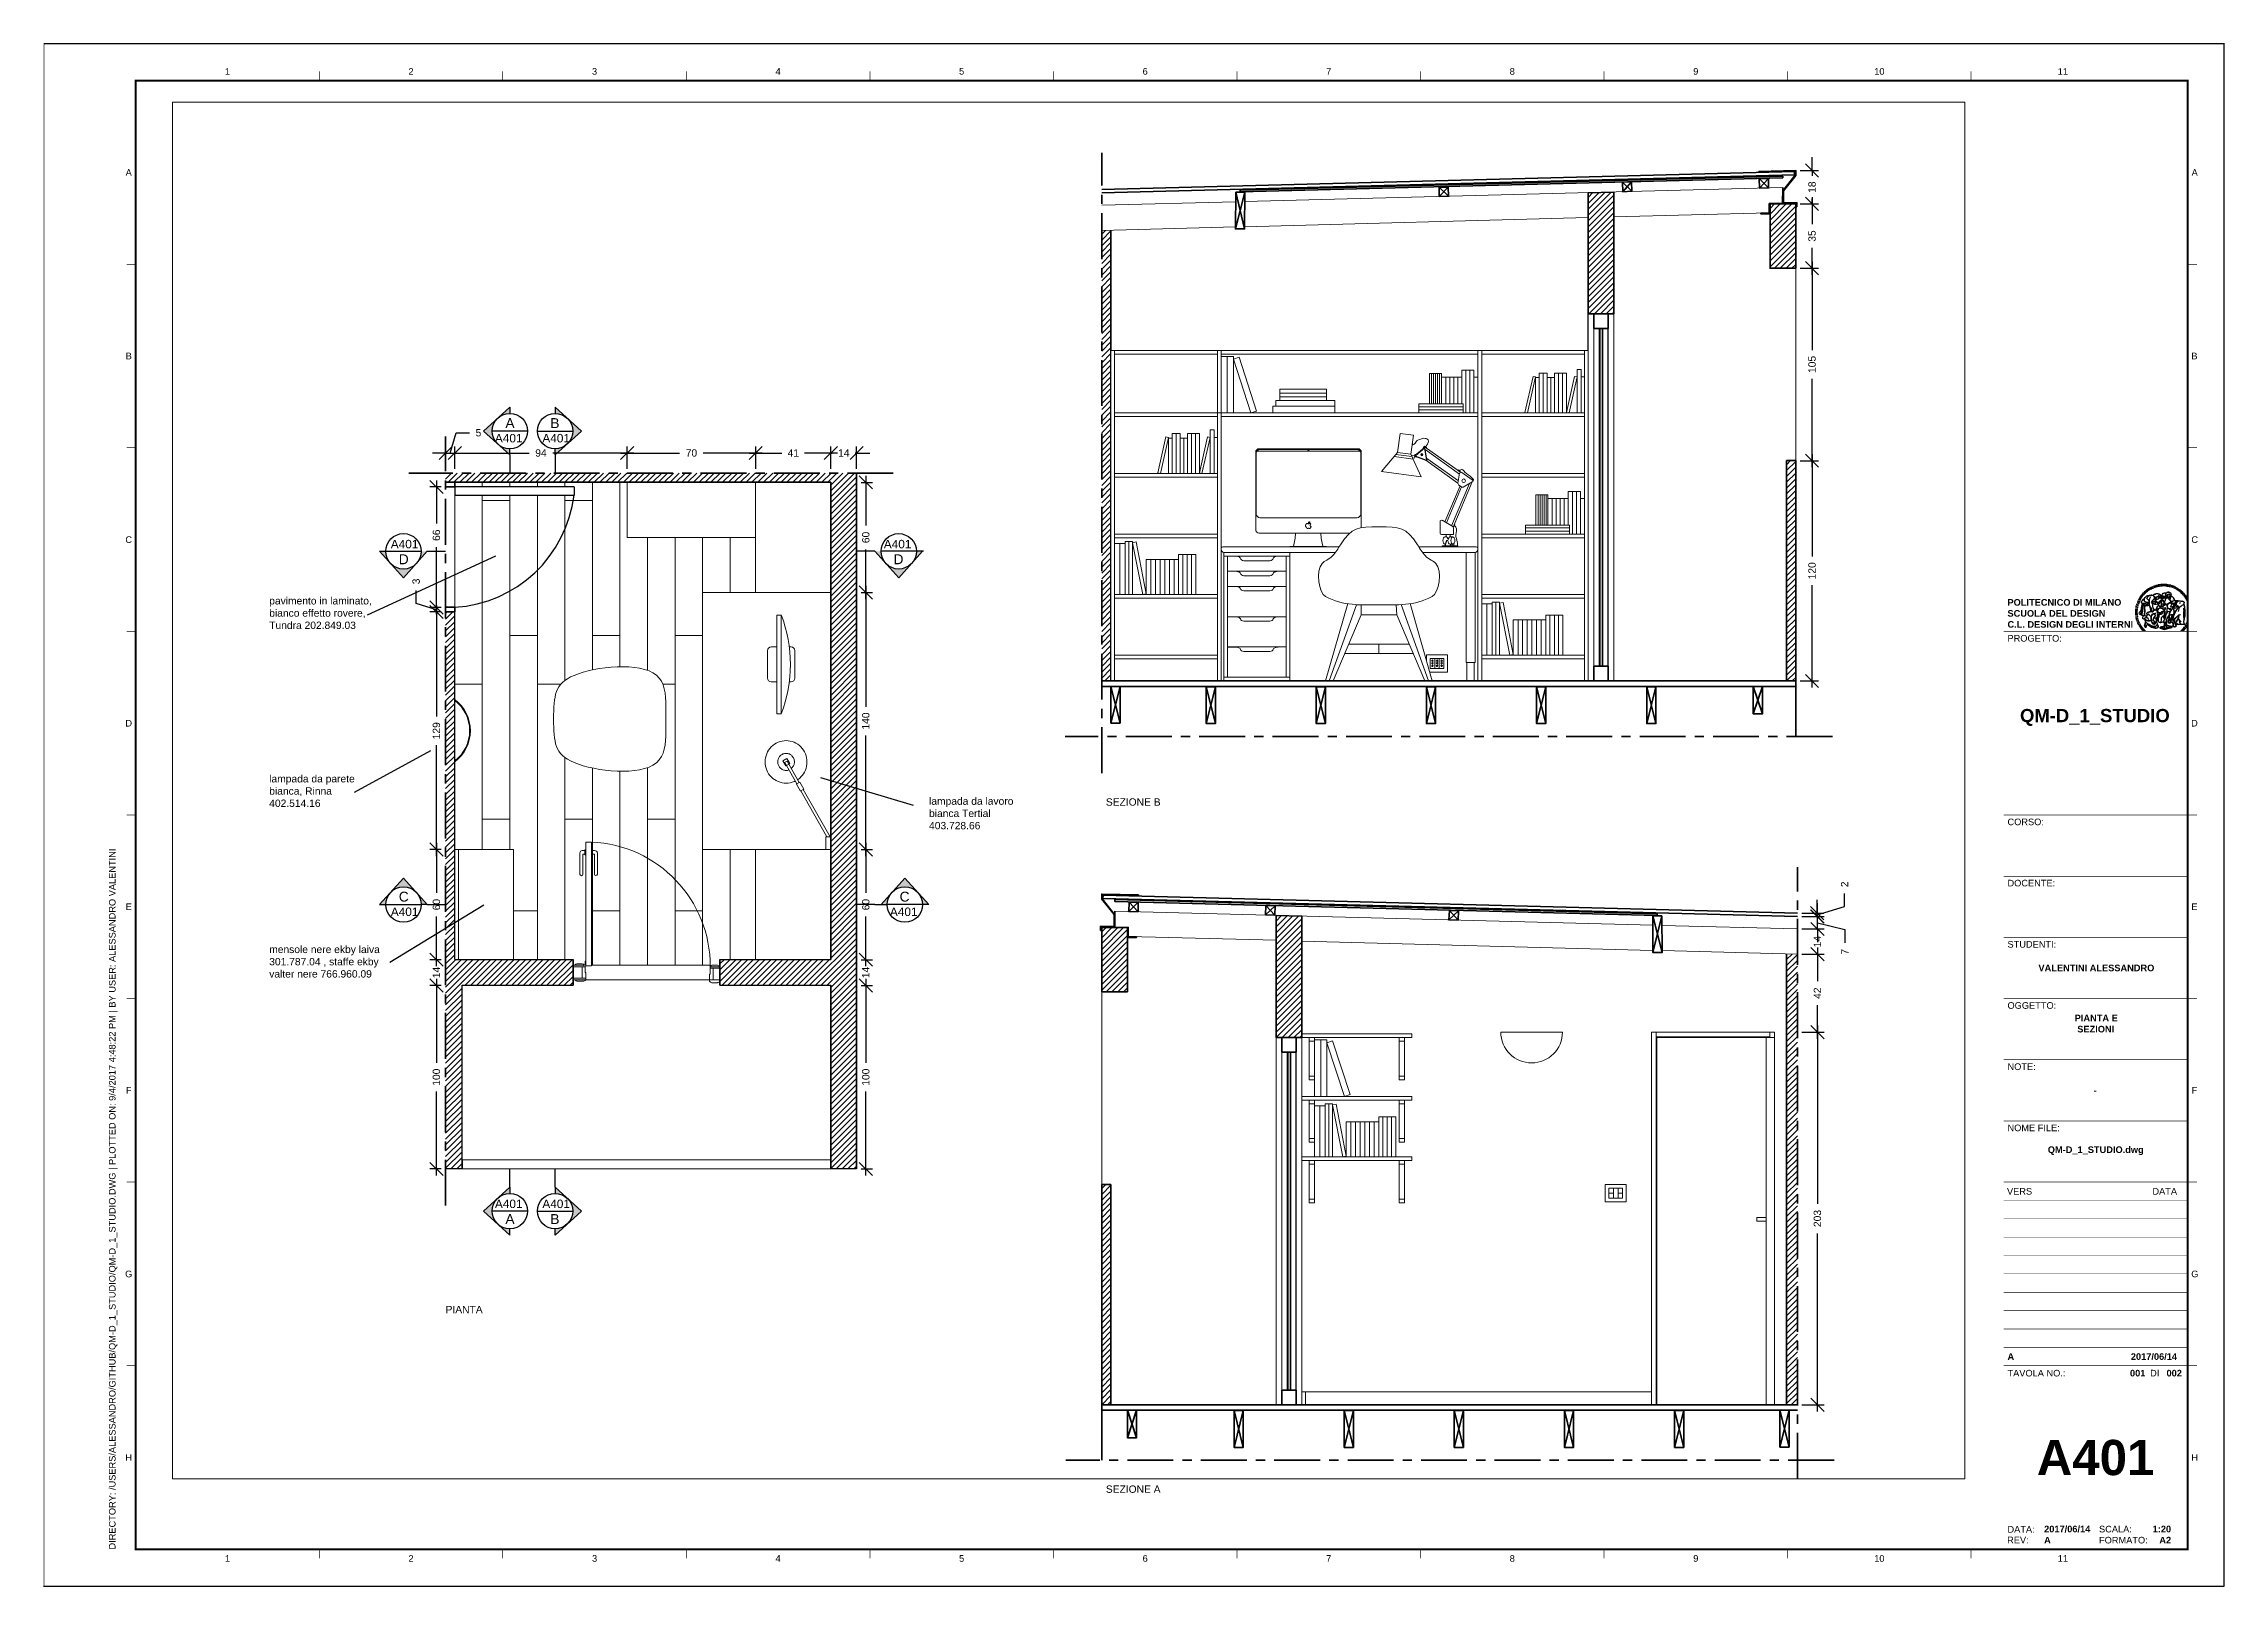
# Paper-space layout 'pianta' of a CAD drawing. Header units: inches, sheet in millimetres. Extents: x 0 to 594, y 0 to 420.
# The model-space entities are those that its viewports show. They can reach past a viewport. Long polylines and large blocks are cut down to what shows.
import ezdxf
from ezdxf.enums import TextEntityAlignment as Align

# ---------------------------------------------------------------- set-up
doc = ezdxf.new("R2010")
doc.units = ezdxf.units.IN
doc.header["$MEASUREMENT"] = 0
doc.set_wipeout_variables(frame=1)
doc.linetypes.add('CENTER', pattern=[2, 1.25, -0.25, 0.25, -0.25])
doc.layers.get('DEFPOINTS').update_dxf_attribs({"color": 210})
for name, color, linetype, lineweight in [('A-DOOR-FULL', 4, 'Continuous', 25), ('A-ELEV-MBE1', 7, 'Continuous', 35), ('A-ELEV-PATT', 8, 'Continuous', 18), ('A-FLOR-PATT', 8, 'Continuous', 18), ('A-FURN', 8, 'Continuous', 18), ('A-GLAZ-FULL', 4, 'Continuous', 25), ('A-SECT-MCUT', 7, 'Continuous', 35), ('A-SECT-PATT', 8, 'Continuous', 18), ('A-WALL-FULL', 7, 'Continuous', 35)]:
    doc.layers.add(name, color=color, linetype=linetype, lineweight=lineweight)
for name, color, linetype in [('disegno', 7, 'Continuous'), ('G-ANNO-LOGO', 3, 'Continuous'), ('G-ANNO-TEXT', 3, 'Continuous'), ('G-ANNO-TTLB', 3, 'Continuous'), ('IN-ANNO-NPLT', 210, 'Continuous')]:
    doc.layers.add(name, color=color, linetype=linetype)
doc.layers.add('G-ANNO-NPLT', color=210, linetype='Continuous', plot=False)
doc.layers.add('non plottabile', color=20, linetype='Continuous', lineweight=18, plot=False)
doc.styles.add('ARIAL', font='Arial.ttf')
doc.styles.add('ARIAL-BOLD', font='Arial Bold.ttf')
doc.styles.get("Standard").update_dxf_attribs({"font": 'Arial.ttf'})
doc.dimstyles.new('TICK_36', dxfattribs={"dimtxt": 2, "dimasz": 3.6, "dimexe": 1.8, "dimexo": 1.2, "dimgap": 1.8, "dimtad": 0, "dimdec": 0, "dimzin": 0, "dimdsep": 46, "dimtxsty": 'ARIAL', "dimblk": 'OBLIQUE', "dimblk1": 'OBLIQUE', "dimblk2": 'OBLIQUE', "dimcen": 1.8, "dimdle": 1.8, "dimclrd": 256, "dimclre": 256, "dimclrt": 256, "dimadec": 0, "dimazin": 0, "dimtfac": 1, "dimtdec": 0, "dimtmove": 1, "dimatfit": 3, "dimldrblk": 'OPEN90', "dimfxl": 1, "dimtolj": 1, "dimtzin": 0, "dimarcsym": 0})
pattern_1 = [(45, (0, 15), (-1.59099026, 1.59099026), [])]
pattern_2 = [(45, (0, -15), (-1.59099026, 1.59099026), [])]
pattern_3 = [(45, (-2e-12, -139.5), (-1.59099026, 1.59099026), [])]

psp = doc.layouts.new('pianta')

# ---------------------------------------------------------------- texts
at = {"layer": 'IN-ANNO-NPLT'}
for s, width, heights, insert, char_height, attachment_point in [('A', 58.0924, [2.69], (128.4, 318.03), 2.69, 3), ('B', 58.0924, [2.69], (138.13, 318.03), 2.69, 1), ('A401', 41.4979, [14.31], (130.56, 313.73), 2.304, 3), ('A401', 41.4979, [14.31], (135.97, 313.73), 2.304, 1), ('A401', 41.4979, [14.31], (94.68, 282.55), 2.304, 7), ('D', 58.0924, [2.69], (96.84, 278.25), 2.69, 7), ('A401', 41.4979, [14.31], (236.51, 282.55), 2.304, 9), ('D', 58.0924, [2.69], (234.34, 278.25), 2.69, 9), ('pavimento in laminato, bianco effetto rovere, Tundra 202.849.03', 30.3217, [0], (61.56, 269.29), 2, 1), ('lampada da parete bianca, Rinna 402.514.16', 30.3217, [0], (61.56, 220.82), 2, 1), ('lampada da lavoro bianca Tertial 403.728.66', 30.3217, [0], (241.31, 214.73), 2, 1), ('SEZIONE B', 116.3106, [0], (289.48, 214.49), 2, 1), ('A401', 41.4979, [14.31], (94.69, 184.75), 2.304, 1), ('C', 58.0924, [2.69], (96.85, 189.05), 2.69, 1), ('A401', 41.4979, [14.31], (238.17, 184.75), 2.304, 3), ('C', 58.0924, [2.69], (236.01, 189.05), 2.69, 3), ('mensole nere ekby laiva 301.787.04 , staffe ekby valter nere 766.960.09', 30.3217, [0], (61.56, 174.34), 2, 1), ('A401', 41.4979, [14.31], (130.56, 102.86), 2.304, 9), ('A', 58.0924, [0], (128.4, 98.55), 2.69, 9), ('A401', 41.4979, [14.31], (135.97, 102.86), 2.304, 7), ('B', 58.0924, [0], (138.13, 98.55), 2.69, 7), ('PIANTA', 116.3106, [0], (109.61, 76.25), 2, 1), ('SEZIONE A', 116.3106, [0], (289.48, 27.34), 2, 1)]:
    psp.add_mtext_dynamic_manual_height_columns(s, width=width, gutter_width=1, heights=heights, dxfattribs=dict(at, insert=insert, char_height=char_height, attachment_point=attachment_point))

msp = doc.modelspace()

# ---------------------------------------------------------------- blocks, each defined once
blk = doc.blocks.new('A1_GRID_LAYOUT')
at = {"layer": 'G-ANNO-NPLT'}
for p, q in [((594.09, 420), (0.09, 420)), ((594, 0), (594, 420)), ((0, 0), (594, 0))]:
    blk.add_line(p, q, dxfattribs=at)
at = {"layer": 'G-ANNO-NPLT', "const_width": 0.18}
blk.add_lwpolyline([(0.09, 0), (0.09, 420)], dxfattribs=at)
at = {"layer": 'G-ANNO-TTLB', "const_width": 0.5, "flags": 128}
blk.add_lwpolyline([(25.09, 410), (25.09, 10), (584.09, 10), (584.09, 410)], close=True, dxfattribs=at)
at = {"layer": 'G-ANNO-TTLB', "const_width": 0.18, "flags": 128}
for points in [[(75.09, 410), (75.09, 412.5)], [(75.09, 410), (75.09, 412.5)], [(125.09, 410), (125.09, 412.5)], [(175.09, 410), (175.09, 412.5)], [(225.09, 410), (225.09, 412.5)], [(275.09, 410), (275.09, 412.5)], [(325.09, 410), (325.09, 412.5)], [(375.09, 410), (375.09, 412.5)], [(425.09, 410), (425.09, 412.5)], [(475.09, 410), (475.09, 412.5)], [(525.09, 410), (525.09, 412.5)], [(525.09, 410), (525.09, 412.5)], [(25.09, 360), (22.59, 360)], [(584.09, 360), (586.59, 360)], [(25.09, 310), (22.59, 310)], [(584.09, 310), (586.59, 310)], [(25.09, 260), (22.59, 260)], [(25.09, 260), (22.59, 260)], [(584.09, 260), (586.59, 260)], [(584.09, 260), (586.59, 260)], [(25.09, 210), (22.59, 210)], [(584.09, 210), (586.59, 210)], [(25.09, 160), (22.59, 160)], [(584.09, 160), (586.59, 160)], [(25.09, 110), (22.59, 110)], [(584.09, 110), (586.59, 110)], [(25.09, 60), (22.59, 60)], [(584.09, 60), (586.59, 60)], [(75.09, 10), (75.09, 7.5)], [(75.09, 10), (75.09, 7.5)], [(125.09, 10), (125.09, 7.5)], [(175.09, 10), (175.09, 7.5)], [(225.09, 10), (225.09, 7.5)], [(275.09, 10), (275.09, 7.5)], [(325.09, 10), (325.09, 7.5)], [(375.09, 10), (375.09, 7.5)], [(425.09, 10), (425.09, 7.5)], [(475.09, 10), (475.09, 7.5)], [(525.09, 10), (525.09, 7.5)], [(525.09, 10), (525.09, 7.5)]]:
    blk.add_lwpolyline(points, dxfattribs=at)
at = {"layer": 'G-ANNO-TEXT', "style": 'ARIAL'}
for s, p in [('1', (50.09, 412.5)), ('2', (100.09, 412.5)), ('3', (150.09, 412.52)), ('4', (200.09, 412.52)), ('5', (250.09, 412.55)), ('6', (300.09, 412.52)), ('7', (350.09, 412.52)), ('8', (400.09, 412.52)), ('9', (450.09, 412.52)), ('10', (500.09, 412.52)), ('11', (550.09, 412.5)), ('A', (23.18, 385)), ('A', (586, 385)), ('B', (23.18, 335)), ('B', (585.93, 335)), ('C', (23.18, 285)), ('C', (586, 285)), ('D', (23.18, 235)), ('D', (585.93, 235)), ('E', (23.18, 185)), ('E', (585.93, 185)), ('F', (23.18, 135)), ('F', (585.93, 135)), ('G', (23.18, 85)), ('G', (586.03, 85)), ('H', (23.18, 35)), ('H', (586, 35)), ('1', (50.09, 7.51)), ('2', (100.09, 7.51)), ('3', (150.09, 7.51)), ('4', (200.09, 7.51)), ('5', (250.09, 7.51)), ('6', (300.09, 7.51)), ('7', (350.09, 7.51)), ('8', (400.09, 7.51)), ('9', (450.09, 7.51)), ('10', (500.09, 7.51)), ('11', (550.09, 7.51))]:
    blk.add_text(s, height=1.8, dxfattribs=at).set_placement(p, align=Align.MIDDLE_CENTER)
at = {"layer": 'G-ANNO-TEXT', "insert": (17.79, 9.95), "char_height": 1.8, "attachment_point": 1, "rotation": 90, "style": 'ARIAL'}
blk.add_mtext_dynamic_manual_height_columns('DIRECTORY: /USERS/ALESSANDRO/GITHUB/QM-D_1_STUDIO/QM-D_1_STUDIO.DWG | PLOTTED ON: 9/4/2017 4:48:22 PM | BY USER: ALESSANDRO VALENTINI', width=412.209, gutter_width=9, heights=[0], dxfattribs=at)
blk = doc.blocks.new('logoPolimi')
for p, q in [((-1.49, 1.84), (-1.36, 1.68)), ((-1.41, 1.91), (-1.28, 1.74)), ((-1.32, 1.97), (-1.2, 1.8)), ((-1.22, 2.03), (-1.11, 1.85)), ((-1.13, 2.09), (-1.03, 1.9)), ((-1.03, 2.14), (-0.94, 1.95)), ((-0.93, 2.18), (-0.84, 1.99)), ((-0.83, 2.22), (-0.75, 2.03)), ((-0.72, 2.26), (-0.66, 2.06)), ((-0.61, 2.29), (-0.56, 2.09)), ((-0.51, 2.32), (-0.46, 2.11)), ((-0.4, 2.34), (-0.36, 2.13)), ((-0.29, 2.35), (-0.26, 2.14)), ((-0.18, 2.36), (-0.16, 2.15)), ((-0.07, 2.37), (-0.06, 2.16)), ((0.04, 2.37), (0.04, 2.16)), ((0.15, 2.36), (0.14, 2.16)), ((0.26, 2.36), (0.24, 2.15)), ((0.37, 2.34), (0.34, 2.13)), ((0.48, 2.32), (0.44, 2.12)), ((0.59, 2.3), (0.54, 2.09)), ((0.69, 2.27), (0.63, 2.07)), ((0.8, 2.23), (0.73, 2.03)), ((0.9, 2.19), (0.82, 2)), ((1, 2.15), (0.91, 1.96)), ((1.1, 2.1), (1, 1.91)), ((1.2, 2.04), (1.09, 1.86)), ((1.29, 1.99), (1.18, 1.81)), ((1.38, 1.92), (1.26, 1.75)), ((1.47, 1.86), (1.34, 1.69)), ((-2.37, 0.12), (-2.16, 0.11)), ((-2.37, 0.01), (-2.16, 0.01)), ((-2.36, 0.23), (-2.15, 0.21)), ((-2.35, 0.34), (-2.14, 0.31)), ((-2.33, 0.45), (-2.12, 0.41)), ((-2.3, 0.55), (-2.1, 0.51)), ((-2.28, 0.66), (-2.07, 0.6)), ((-2.24, 0.77), (-2.04, 0.7)), ((-2.2, 0.87), (-2.01, 0.79)), ((-2.16, 0.97), (-1.97, 0.89)), ((-2.11, 1.07), (-1.93, 0.98)), ((-2.06, 1.17), (-1.88, 1.07)), ((-2.01, 1.26), (-1.83, 1.15)), ((-1.94, 1.36), (-1.77, 1.24)), ((-1.88, 1.45), (-1.71, 1.32)), ((-1.84, 0.03), (-1.82, 0.35)), ((-1.81, 1.53), (-1.65, 1.4)), ((-1.74, 1.61), (-1.58, 1.47)), ((-1.73, 0.59), (-1.73, 0.59)), ((-1.73, 0.59), (-1.73, 0.59)), ((-1.66, 1.69), (-1.51, 1.54)), ((-1.65, 0.57), (-1.65, 0.57)), ((-1.59, 1.12), (-1.59, 1.12)), ((-1.58, 1.77), (-1.44, 1.61)), ((-1.51, 0.55), (-1.51, 0.55)), ((-1.51, 0.55), (-1.51, 0.55)), ((-1.31, 0.79), (-1.21, 0.75)), ((-1.21, 0.75), (-1.31, 0.79)), ((-1.21, 0.75), (-1.31, 0.79)), ((-1.21, 0.75), (-1.21, 0.75)), ((-1.21, 0.75), (-1.21, 0.75)), ((-1.19, 0.76), (-1.19, 0.76)), ((-1.19, 0.76), (-1.19, 0.76)), ((-1.17, 0.99), (-1.18, 0.99)), ((-1.18, 0.99), (-1.17, 0.99)), ((-1.16, 0.57), (-1.16, 0.57)), ((-1.16, 0.57), (-1.16, 0.57)), ((-1.1, 0.01), (-0.99, 0.06)), ((-0.99, 0.06), (-1.1, 0.01)), ((-0.99, 0.06), (-1.1, 0.01)), ((-0.99, 0.06), (-0.99, 0.06)), ((-0.99, 0.06), (-0.99, 0.06)), ((-0.97, 0.79), (-0.98, 0.79)), ((-0.89, 0.84), (-0.97, 0.79)), ((-0.97, 0.79), (-0.89, 0.84)), ((-0.96, 1.41), (-0.96, 1.41)), ((-0.96, 1.41), (-0.96, 1.41)), ((-0.89, 0.84), (-0.82, 0.87)), ((-0.82, 0.87), (-0.89, 0.84)), ((-0.89, 0.84), (-0.82, 0.87)), ((-0.88, 0.83), (-0.89, 0.84)), ((-0.85, 1.39), (-0.85, 1.39)), ((-0.85, 1.39), (-0.85, 1.39)), ((-0.84, 0.14), (-0.84, 0.14)), ((-0.77, 1.08), (-0.78, 1.08)), ((-0.78, 1.08), (-0.77, 1.08)), ((-0.61, 1.12), (-0.77, 1.08)), ((-0.77, 1.08), (-0.61, 1.12)), ((-0.77, 1.08), (-0.61, 1.12)), ((-0.75, 1.3), (-0.76, 1.29)), ((-0.76, 1.29), (-0.75, 1.3)), ((-0.65, 0.99), (-0.7, 0.96)), ((-0.69, 0.18), (-0.68, 0.18)), ((-0.66, 0.93), (-0.66, 0.93)), ((-0.66, 0.93), (-0.64, 0.93)), ((-0.66, 0.93), (-0.66, 0.93)), ((-0.66, 0.93), (-0.66, 0.93)), ((-0.63, 1.01), (-0.63, 1.01)), ((-0.63, 1.01), (-0.62, 1.01)), ((-0.63, 0.66), (-0.63, 0.66)), ((-0.6, 1.12), (-0.61, 1.12)), ((-0.61, 1.12), (-0.6, 1.12)), ((-0.61, 1.12), (-0.6, 1.12)), ((-0.61, 0.86), (-0.57, 0.85)), ((-0.57, 0.85), (-0.61, 0.86)), ((-0.61, 0.86), (-0.57, 0.85)), ((-0.53, 1.08), (-0.6, 1.12)), ((-0.6, 1.12), (-0.6, 1.11)), ((-0.6, 1.12), (-0.53, 1.08)), ((-0.57, 0.8), (-0.59, 0.8)), ((-0.57, 0.85), (-0.53, 0.84)), ((-0.57, 0.85), (-0.57, 0.85)), ((-0.57, 0.85), (-0.57, 0.85)), ((-0.57, 0.85), (-0.53, 0.84)), ((-0.56, 0.29), (-0.49, 0.48)), ((-0.56, 0.14), (-0.56, 0.29)), ((-0.5, 0.11), (-0.56, 0.14)), ((-0.53, 0.84), (-0.51, 0.84)), ((-0.53, 0.84), (-0.51, 0.84)), ((-0.53, 0.84), (-0.53, 0.84)), ((-0.51, 0.11), (-0.51, 0.11)), ((-0.51, 0.11), (-0.51, 0.11)), ((-0.34, 0.33), (-0.5, 0.11)), ((-0.49, 0.48), (-0.41, 0.55)), ((-0.42, 0.8), (-0.47, 0.79)), ((-0.42, 0.8), (-0.47, 0.79)), ((-0.47, 0.79), (-0.45, 0.76)), ((-0.47, 0.79), (-0.45, 0.76)), ((-0.45, 1.14), (-0.42, 1.11)), ((-0.42, 1.26), (-0.36, 1.22)), ((-0.41, 0.55), (-0.34, 0.49)), ((-0.4, 1.37), (-0.38, 1.38)), ((-0.39, 1.37), (-0.4, 1.37)), ((-0.35, 1.33), (-0.4, 1.37)), ((-0.39, 1.24), (-0.4, 1.23)), ((-0.38, 1.14), (-0.38, 1.14)), ((-0.34, 0.49), (-0.09, 0.48)), ((-0.16, 0.32), (-0.34, 0.33)), ((-0.14, 0.32), (-0.31, 0.34)), ((-0.28, 1.3), (-0.29, 1.3)), ((-0.28, 1.3), (-0.28, 1.3)), ((-0.16, 1.24), (-0.16, 1.25)), ((-0.16, 1.25), (-0.16, 1.25)), ((-0.16, 0.49), (-0.14, 0.64)), ((-0.06, 0.27), (-0.16, 0.32)), ((-0.1, 0.88), (-0.09, 0.87)), ((-0.08, 1.37), (-0.08, 1.38)), ((-0.08, 1.23), (-0.05, 1.21)), ((-0.05, 1.21), (-0.08, 1.23)), ((-0.08, 1.23), (-0.05, 1.21)), ((-0.03, 0.26), (-0.06, 0.27)), ((-0.05, 1.21), (-0.04, 1.21)), ((-0.04, 1.21), (-0.05, 1.21)), ((-0.04, 1.21), (-0.04, 1.21)), ((-0.04, 1.21), (-0.04, 1.21)), ((-0.04, 0.48), (-0.03, 0.26)), ((0.03, 1.15), (0.03, 1.15)), ((0.03, 0.66), (0.03, 0.67)), ((0.07, 0.58), (0.07, 0.57)), ((0.1, 1.18), (0.1, 1.18)), ((0.1, 0.84), (0.1, 0.84)), ((0.13, 1.32), (0.17, 1.19)), ((0.14, 0.71), (0.34, 0.65)), ((0.31, 0.56), (0.17, 0.63)), ((0.27, 1.61), (0.27, 1.61)), ((0.27, 1.61), (0.27, 1.61)), ((0.27, 1.61), (0.27, 1.61)), ((0.29, 1.29), (0.29, 1.29)), ((0.29, 1.29), (0.29, 1.29)), ((0.29, 1.29), (0.29, 1.29)), ((0.29, 1.29), (0.29, 1.29)), ((0.33, 0.49), (0.34, 0.49)), ((0.33, 0.03), (0.35, 0.03)), ((0.33, 0.03), (0.35, 0.03)), ((0.34, 0.65), (0.34, 0.64)), ((0.35, 0.03), (0.57, 0.06)), ((0.35, 0.03), (0.57, 0.06)), ((0.35, 0.03), (0.35, 0.03)), ((0.35, 0.03), (0.35, 0.03)), ((0.38, 1.36), (0.37, 1.35)), ((0.38, 0.34), (0.37, 0.34)), ((0.38, 0.34), (0.38, 0.34)), ((0.43, 0.67), (0.39, 0.64)), ((0.49, 1.05), (0.51, 1.13)), ((0.51, 1.13), (0.49, 1.05)), ((0.49, 1.05), (0.51, 1.13)), ((0.51, 1.31), (0.5, 1.29)), ((0.51, 1.13), (0.52, 1.23)), ((0.52, 1.23), (0.51, 1.23)), ((0.51, 1.23), (0.52, 1.23)), ((0.52, 1.23), (0.51, 1.13)), ((0.51, 1.13), (0.52, 1.23)), ((0.52, 1.24), (0.6, 1.37)), ((0.52, 1.23), (0.6, 1.36)), ((0.6, 1.36), (0.52, 1.23)), ((0.52, 1.23), (0.52, 1.23)), ((0.52, 1.23), (0.52, 1.24)), ((0.52, 1.23), (0.52, 1.23)), ((0.55, 1.07), (0.53, 1.06)), ((0.53, 1.04), (0.53, 1.06)), ((0.53, 1.05), (0.53, 1.04)), ((0.54, 0.3), (0.63, 0.32)), ((0.54, -0.08), (0.61, 0.06)), ((0.61, 0.06), (0.54, -0.08)), ((0.54, -0.08), (0.61, 0.06)), ((0.56, 0.19), (0.59, 0.21)), ((0.57, 1.07), (0.57, 1.07)), ((0.57, 1.07), (0.57, 1.07)), ((0.57, 1.07), (0.57, 1.07)), ((0.57, 1.07), (0.57, 1.07)), ((0.57, 1.07), (0.57, 1.07)), ((0.57, 1.07), (0.57, 1.07)), ((0.57, 1.07), (0.57, 1.07)), ((0.58, 0.3), (0.59, 0.29)), ((0.59, 0.78), (0.59, 0.79)), ((0.59, 0.79), (0.59, 0.79)), ((0.59, 0.79), (0.59, 0.79)), ((0.59, 0.79), (0.59, 0.78)), ((0.61, 0.06), (0.6, 0.07)), ((0.6, 0.07), (0.61, 0.06)), ((0.61, 0.06), (0.61, 0.07)), ((0.62, 0.21), (0.65, 0.22)), ((0.64, 1.37), (0.65, 1.37)), ((0.69, 0.86), (0.68, 0.86)), ((0.68, 0.86), (0.69, 0.86)), ((0.68, 0.76), (0.68, 0.76)), ((0.76, 0.26), (0.76, 0.26)), ((0.82, 0.35), (0.84, 0.36)), ((0.82, 0.35), (0.82, 0.35)), ((0.84, 0.36), (0.84, 0.37)), ((0.85, 0.34), (1.05, 0.35)), ((0.93, 1.05), (0.93, 1.05)), ((0.93, 1.05), (0.93, 1.05)), ((0.93, 1.05), (0.93, 1.04)), ((0.93, 1.05), (0.93, 1.05)), ((0.97, 0.66), (0.96, 0.66)), ((1.01, 0.97), (0.98, 0.96)), ((1.17, 0.96), (1.17, 0.95)), ((1.17, 0.95), (1.17, 0.95)), ((1.34, 0.37), (1.26, 0.04)), ((1.27, 0.37), (1.27, 0.38)), ((1.28, 0.95), (1.28, 0.95)), ((1.37, 0.73), (1.46, 0.81)), ((1.41, 0.4), (1.41, 0.41)), ((1.56, 1.79), (1.42, 1.63)), ((1.64, 1.71), (1.49, 1.56)), ((1.49, 0.9), (1.57, 0.92)), ((1.72, 1.63), (1.56, 1.49)), ((1.67, 0.6), (1.57, 0.53)), ((1.79, 1.55), (1.63, 1.41)), ((1.86, 1.47), (1.7, 1.34)), ((1.93, 1.38), (1.76, 1.26)), ((1.99, 1.29), (1.81, 1.17)), ((2.05, 1.19), (1.87, 1.09)), ((2.1, 1.1), (1.92, 1)), ((2.15, 1), (1.96, 0.91)), ((2.19, 0.9), (2, 0.82)), ((2.23, 0.79), (2.04, 0.72)), ((2.27, 0.69), (2.07, 0.63)), ((2.3, 0.58), (2.09, 0.53)), ((2.32, 0.47), (2.12, 0.43)), ((2.34, 0.37), (2.13, 0.33)), ((2.36, 0.26), (2.15, 0.23)), ((2.37, 0.15), (2.16, 0.13)), ((2.37, 0.04), (2.16, 0.03)), ((-2.37, -0.1), (-2.16, -0.09)), ((-2.36, -0.21), (-2.15, -0.19)), ((-2.35, -0.32), (-2.14, -0.29)), ((-2.33, -0.43), (-2.12, -0.39)), ((-2.31, -0.54), (-2.1, -0.49)), ((-2.28, -0.65), (-2.08, -0.59)), ((-2.25, -0.75), (-2.05, -0.69)), ((-2.21, -0.86), (-2.02, -0.78)), ((-2.17, -0.96), (-1.98, -0.87)), ((-2.12, -1.06), (-1.93, -0.96)), ((-2.07, -1.16), (-1.89, -1.05)), ((-2.04, -0.15), (-1.97, -0.2)), ((-2.01, -1.25), (-1.84, -1.14)), ((-1.95, -1.34), (-1.78, -1.22)), ((-1.89, -1.43), (-1.72, -1.31)), ((-1.82, -1.52), (-1.66, -1.38)), ((-1.75, -1.6), (-1.59, -1.46)), ((-1.67, -1.68), (-1.52, -1.53)), ((-1.58, -0.12), (-1.6, -0.18)), ((-1.6, -0.18), (-1.58, -0.28)), ((-1.57, -0.54), (-1.59, -0.54)), ((-1.59, -0.54), (-1.59, -0.54)), ((-1.59, -1.76), (-1.45, -1.6)), ((-1.56, -0.32), (-1.56, -0.31)), ((-1.56, -0.31), (-1.56, -0.31)), ((-1.53, -0.65), (-1.53, -0.65)), ((-1.53, -0.65), (-1.53, -0.65)), ((-1.51, -1.83), (-1.37, -1.67)), ((-1.48, -0.86), (-1.48, -0.85)), ((-1.42, -0.37), (-1.42, -0.37)), ((-1.42, -1.9), (-1.29, -1.73)), ((-1.38, -0.46), (-1.38, -0.46)), ((-1.33, -1.96), (-1.21, -1.79)), ((-1.31, -0.24), (-1.31, -0.23)), ((-1.31, -0.23), (-1.31, -0.24)), ((-1.23, -0.19), (-1.23, -0.19)), ((-1.23, -0.19), (-1.23, -0.19)), ((-1.23, -0.19), (-1.23, -0.19)), ((-1.23, -0.19), (-1.23, -0.19)), ((-1.01, -0.39), (-1.02, -0.39)), ((-1.02, -0.39), (-1.01, -0.39)), ((-1.02, -0.7), (-1.02, -0.7)), ((-1.02, -0.7), (-1.02, -0.7)), ((-1.02, -0.7), (-1.02, -0.7)), ((-0.79, -0.51), (-0.83, -0.58)), ((-0.83, -0.58), (-0.79, -0.51)), ((-0.83, -0.58), (-0.79, -0.51)), ((-0.78, -1.05), (-0.83, -0.94)), ((-0.83, -0.94), (-0.78, -1.05)), ((-0.83, -0.94), (-0.83, -0.94)), ((-0.83, -0.94), (-0.78, -1.05)), ((-0.82, -1.23), (-0.82, -1.23)), ((-0.82, -1.23), (-0.77, -1.23)), ((-0.77, -1.23), (-0.82, -1.23)), ((-0.82, -1.23), (-0.82, -1.23)), ((-0.77, -1.23), (-0.82, -1.23)), ((-0.75, -0.96), (-0.8, -0.89)), ((-0.8, -0.89), (-0.79, -0.92)), ((-0.79, -0.92), (-0.8, -0.89)), ((-0.8, -0.89), (-0.75, -0.96)), ((-0.79, -0.92), (-0.8, -0.89)), ((-0.8, -0.89), (-0.8, -0.89)), ((-0.8, -0.89), (-0.75, -0.96)), ((-0.79, -0.92), (-0.78, -0.95)), ((-0.78, -0.95), (-0.79, -0.92)), ((-0.78, -0.95), (-0.79, -0.92)), ((-0.77, -0.49), (-0.78, -0.48)), ((-0.78, -0.48), (-0.77, -0.49)), ((-0.78, -0.95), (-0.76, -1)), ((-0.76, -1), (-0.78, -0.95)), ((-0.76, -1), (-0.78, -0.95)), ((-0.71, -0.89), (-0.75, -0.87)), ((-0.75, -0.87), (-0.71, -0.89)), ((-0.75, -0.87), (-0.71, -0.89)), ((-0.72, -1.01), (-0.75, -0.96)), ((-0.75, -0.96), (-0.72, -1.01)), ((-0.75, -0.96), (-0.72, -1.01)), ((-0.64, -0.93), (-0.71, -0.89)), ((-0.71, -0.89), (-0.64, -0.93)), ((-0.71, -0.89), (-0.64, -0.93)), ((-0.66, -0.53), (-0.66, -0.53)), ((-0.66, -0.53), (-0.66, -0.53)), ((-0.66, -0.53), (-0.66, -0.53)), ((-0.39, -0.81), (-0.51, -0.69)), ((-0.51, -1.04), (-0.5, -1.04)), ((-0.48, -0.42), (-0.48, -0.42)), ((-0.48, -0.42), (-0.48, -0.42)), ((-0.48, -0.42), (-0.48, -0.42)), ((-0.41, -0.51), (-0.41, -0.51)), ((-0.38, -0.05), (-0.39, -0.12)), ((-0.39, -0.12), (-0.37, -0.1)), ((-0.35, -0.14), (-0.37, -0.08)), ((-0.37, -0.09), (-0.37, -0.09)), ((-0.33, -0.12), (-0.35, -0.14)), ((-0.32, -0.14), (-0.35, -0.14)), ((-0.35, -0.18), (-0.34, -0.22)), ((-0.34, -0.08), (-0.29, -0.16)), ((-0.34, -0.22), (-0.34, -0.22)), ((-0.27, -0.17), (-0.32, -0.14)), ((-0.25, -0.91), (-0.26, -0.9)), ((-0.26, -1.29), (0.1, -1.2)), ((0.1, -1.2), (-0.26, -1.29)), ((0.08, -1.4), (-0.26, -1.29)), ((-0.26, -1.29), (0.08, -1.4)), ((-0.26, -1.38), (-0.26, -1.29)), ((-0.26, -1.29), (-0.26, -1.29)), ((-0.26, -1.29), (-0.26, -1.38)), ((-0.26, -1.29), (0.08, -1.4)), ((-0.26, -1.29), (-0.26, -1.29)), ((0.08, -1.49), (-0.26, -1.38)), ((-0.26, -1.38), (0.09, -1.49)), ((-0.14, -0.15), (-0.16, -0.13)), ((-0.11, -0.04), (-0.12, -0.05)), ((-0.04, -0.41), (-0.01, -0.44)), ((-0.01, -0.44), (-0.04, -0.41)), ((-0.04, -0.41), (-0.01, -0.44)), ((0.07, -0.84), (0.07, -0.84)), ((0.07, -0.84), (0.07, -0.84)), ((0.1, -1.2), (0.08, -1.32)), ((0.08, -1.32), (0.13, -1.2)), ((0.08, -1.4), (0.72, -1.22)), ((0.72, -1.22), (0.08, -1.4)), ((0.08, -1.4), (0.72, -1.22)), ((0.72, -1.31), (0.08, -1.49)), ((0.08, -1.44), (0.08, -1.4)), ((0.08, -1.4), (0.08, -1.44)), ((0.08, -1.4), (0.08, -1.49)), ((0.08, -1.49), (0.08, -1.44)), ((0.08, -1.44), (0.08, -1.44)), ((0.08, -1.44), (0.08, -1.45)), ((0.08, -1.45), (0.08, -1.46)), ((0.08, -1.46), (0.08, -1.49)), ((0.1, -1.01), (0.09, -0.86)), ((0.1, -1.01), (0.09, -0.86)), ((0.09, -1.49), (0.72, -1.31)), ((0.1, -1.2), (0.12, -1.04)), ((0.12, -1.04), (0.1, -1.2)), ((0.13, -1.2), (0.1, -1.2)), ((0.1, -1.2), (0.13, -1.2)), ((0.13, -1.2), (0.1, -1.2)), ((0.1, -1.2), (0.1, -1.2)), ((0.11, -0.44), (0.11, -0.44)), ((0.11, -0.44), (0.11, -0.44)), ((0.12, -0.21), (0.12, -0.21)), ((0.12, -0.21), (0.12, -0.21)), ((0.12, -0.21), (0.12, -0.21)), ((0.12, -0.21), (0.12, -0.21)), ((0.12, -0.21), (0.12, -0.21)), ((0.12, -0.21), (0.12, -0.21)), ((0.12, -0.21), (0.12, -0.21)), ((0.12, -0.21), (0.12, -0.21)), ((0.12, -0.21), (0.12, -0.21)), ((0.12, -0.21), (0.12, -0.21)), ((0.12, -0.21), (0.12, -0.21)), ((0.12, -0.21), (0.12, -0.21)), ((0.12, -0.21), (0.12, -0.21)), ((0.12, -0.56), (0.14, -0.53)), ((0.14, -0.53), (0.12, -0.56)), ((0.12, -0.56), (0.14, -0.53)), ((0.12, -1.04), (0.12, -1.04)), ((0.12, -1.04), (0.12, -1.04)), ((0.12, -1.04), (0.12, -1.04)), ((0.21, -0.99), (0.13, -1.2)), ((0.13, -1.2), (0.21, -0.99)), ((0.36, -1.14), (0.13, -1.2)), ((0.13, -1.2), (0.26, -1.17)), ((0.14, -0.53), (0.16, -0.49)), ((0.16, -0.49), (0.14, -0.53)), ((0.14, -0.53), (0.16, -0.49)), ((0.16, -0.49), (0.16, -0.49)), ((0.16, -0.49), (0.16, -0.49)), ((0.28, -1.19), (0.21, -0.99)), ((0.21, -0.99), (0.31, -1.27)), ((0.24, -0.17), (0.24, -0.16)), ((0.24, -0.16), (0.24, -0.17)), ((0.25, -0.84), (0.25, -0.88)), ((0.25, -0.88), (0.25, -0.84)), ((0.25, -0.88), (0.25, -0.84)), ((0.25, -0.88), (0.29, -1.17)), ((0.26, -0.88), (0.25, -0.88)), ((0.31, -1.27), (0.25, -0.88)), ((0.26, -1.17), (0.28, -1.16)), ((0.28, -1.16), (0.36, -1.14)), ((0.29, -1.17), (0.28, -1.19)), ((0.36, -1.14), (0.72, -1.22)), ((0.72, -1.22), (0.36, -1.14)), ((0.49, -0.31), (0.49, -0.31)), ((0.49, -0.31), (0.49, -0.31)), ((0.5, -0.27), (0.5, -0.27)), ((0.51, -0.27), (0.51, -0.27)), ((0.72, -0.81), (0.75, -0.89)), ((0.72, -1.22), (0.72, -1.31)), ((0.72, -1.31), (0.72, -1.22)), ((0.74, -0.23), (0.74, -0.23)), ((0.74, -0.23), (0.75, -0.24)), ((0.75, -0.23), (0.75, -0.23)), ((0.86, -0.25), (0.82, -0.34)), ((0.87, -0.22), (0.86, -0.23)), ((0.87, -0.22), (0.86, -0.25)), ((0.96, -0.58), (0.96, -0.57)), ((1.05, -1.05), (1.04, -1.05)), ((1.28, -2), (1.17, -1.82)), ((1.37, -1.93), (1.25, -1.76)), ((1.31, -0.27), (1.3, -0.26)), ((1.3, -0.26), (1.3, -0.26)), ((1.3, -0.26), (1.3, -0.26)), ((1.3, -0.26), (1.31, -0.27)), ((1.3, -0.26), (1.3, -0.26)), ((1.46, -1.87), (1.33, -1.7)), ((1.54, -1.8), (1.41, -1.64)), ((1.63, -1.72), (1.48, -1.57)), ((1.71, -1.65), (1.55, -1.5)), ((1.78, -1.57), (1.62, -1.43)), ((1.85, -1.48), (1.69, -1.35)), ((1.92, -1.39), (1.75, -1.27)), ((1.98, -1.3), (1.81, -1.19)), ((2.04, -1.21), (1.86, -1.1)), ((2.09, -1.11), (1.91, -1.01)), ((2.14, -1.01), (1.95, -0.92)), ((2.19, -0.91), (1.99, -0.83)), ((2.23, -0.81), (2.03, -0.74)), ((2.26, -0.7), (2.06, -0.64)), ((2.29, -0.6), (2.09, -0.55)), ((2.32, -0.49), (2.11, -0.45)), ((2.34, -0.38), (2.13, -0.35)), ((2.35, -0.27), (2.15, -0.25)), ((2.37, -0.08), (2.16, -0.07)), ((2.36, -0.16), (2.16, -0.15)), ((-1.24, -2.02), (-1.13, -1.84)), ((-1.14, -2.08), (-1.04, -1.89)), ((-1.04, -2.13), (-0.95, -1.94)), ((-0.94, -2.18), (-0.86, -1.98)), ((-0.84, -2.22), (-0.77, -2.02)), ((-0.74, -2.25), (-0.67, -2.05)), ((-0.63, -2.29), (-0.57, -2.08)), ((-0.52, -2.31), (-0.48, -2.11)), ((-0.42, -2.33), (-0.38, -2.13)), ((-0.31, -2.35), (-0.28, -2.14)), ((-0.2, -2.36), (-0.18, -2.15)), ((-0.09, -2.37), (-0.08, -2.16)), ((0.03, -2.37), (0.02, -2.16)), ((0.14, -2.37), (0.12, -2.16)), ((0.25, -2.36), (0.22, -2.15)), ((0.35, -2.34), (0.32, -2.14)), ((0.46, -2.32), (0.42, -2.12)), ((0.57, -2.3), (0.52, -2.1)), ((0.68, -2.27), (0.62, -2.07)), ((0.78, -2.24), (0.71, -2.04)), ((0.89, -2.2), (0.81, -2)), ((0.99, -2.15), (0.9, -1.96)), ((1.09, -2.11), (0.99, -1.92)), ((1.19, -2.05), (1.08, -1.87))]:
    blk.add_line(p, q)
for points in [[(-1.9, 0.12), (-1.94, 0.02), (-2.05, -0.09), (-2.05, -0.09)], [(-1.86, 0.38), (-1.86, 0.38), (-1.87, 0.19), (-1.9, 0.12)], [(-1.76, 0.6), (-1.76, 0.6), (-1.84, 0.57), (-1.86, 0.38)], [(-1.86, -0.04), (-1.84, 0.02), (-1.84, 0.03), (-1.84, 0.03)], [(-1.82, 0.78), (-1.83, 0.8), (-1.85, 0.86), (-1.83, 0.88)], [(-1.82, 0.78), (-1.83, 0.8), (-1.85, 0.86), (-1.83, 0.88)], [(-1.83, 0.88), (-1.81, 0.9), (-1.76, 0.96), (-1.76, 0.96)], [(-1.83, 0.88), (-1.81, 0.9), (-1.76, 0.96), (-1.76, 0.96)], [(-1.76, 0.6), (-1.83, 0.7), (-1.78, 0.74), (-1.78, 0.74)], [(-1.78, 0.74), (-1.79, 0.74), (-1.83, 0.7), (-1.76, 0.6)], [(-1.78, 0.74), (-1.8, 0.76), (-1.81, 0.78), (-1.82, 0.78)], [(-1.78, 0.74), (-1.8, 0.76), (-1.81, 0.78), (-1.82, 0.78)], [(-1.82, 0.35), (-1.81, 0.5), (-1.73, 0.59), (-1.73, 0.59)], [(-1.82, -0.19), (-1.73, -0.07), (-1.75, 0.14), (-1.75, 0.3)], [(-1.75, 0.33), (-1.75, 0.17), (-1.73, -0.05), (-1.8, -0.17)], [(-1.78, 0.74), (-1.75, 0.72), (-1.72, 0.69), (-1.68, 0.7)], [(-1.68, 0.7), (-1.72, 0.69), (-1.75, 0.72), (-1.78, 0.74)], [(-1.68, 0.7), (-1.72, 0.69), (-1.75, 0.72), (-1.78, 0.74)], [(-1.78, 0.74), (-1.78, 0.74), (-1.78, 0.74), (-1.78, 0.74)], [(-1.76, 0.96), (-1.68, 1.1), (-1.59, 1.12), (-1.59, 1.12)], [(-1.76, 0.96), (-1.68, 1.1), (-1.6, 1.12), (-1.6, 1.12)], [(-1.73, 0.59), (-1.74, 0.59), (-1.75, 0.6), (-1.76, 0.6)], [(-1.73, 0.59), (-1.74, 0.59), (-1.75, 0.6), (-1.76, 0.6)], [(-1.75, 0.3), (-1.76, 0.47), (-1.65, 0.57), (-1.65, 0.57)], [(-1.65, 0.57), (-1.65, 0.57), (-1.76, 0.5), (-1.75, 0.33)], [(-1.65, 0.57), (-1.68, 0.58), (-1.7, 0.58), (-1.73, 0.59)], [(-1.65, 0.57), (-1.68, 0.58), (-1.7, 0.58), (-1.73, 0.59)], [(-1.5, 0.71), (-1.53, 0.74), (-1.61, 0.71), (-1.68, 0.7)], [(-1.68, 0.7), (-1.61, 0.71), (-1.53, 0.73), (-1.5, 0.71)], [(-1.5, 0.71), (-1.53, 0.73), (-1.61, 0.71), (-1.68, 0.7)], [(-1.51, 0.55), (-1.56, 0.56), (-1.61, 0.56), (-1.65, 0.57)], [(-1.65, 0.57), (-1.61, 0.56), (-1.56, 0.56), (-1.51, 0.55)], [(-1.51, 0.55), (-1.56, 0.56), (-1.61, 0.56), (-1.65, 0.57)], [(-1.59, 1.12), (-1.6, 1.06), (-1.61, 0.99), (-1.61, 0.97)], [(-1.61, 0.97), (-1.61, 0.99), (-1.6, 1.06), (-1.59, 1.12)], [(-1.61, 0.97), (-1.61, 0.99), (-1.6, 1.06), (-1.59, 1.12)], [(-1.61, 0.97), (-1.61, 0.95), (-1.56, 0.88), (-1.54, 0.87)], [(-1.54, 0.87), (-1.56, 0.88), (-1.61, 0.95), (-1.61, 0.97)], [(-1.54, 0.87), (-1.56, 0.88), (-1.61, 0.96), (-1.61, 0.97)], [(-1.59, 1.12), (-1.59, 1.13), (-1.59, 1.15), (-1.58, 1.16)], [(-1.59, 1.12), (-1.59, 1.13), (-1.59, 1.15), (-1.58, 1.16)], [(-1.58, 1.16), (-1.57, 1.21), (-1.52, 1.23), (-1.49, 1.25)], [(-1.58, 1.16), (-1.57, 1.21), (-1.52, 1.23), (-1.49, 1.25)], [(-1.58, 0.36), (-1.58, 0.48), (-1.51, 0.55), (-1.51, 0.55)], [(-1.51, 0.55), (-1.51, 0.55), (-1.58, 0.48), (-1.58, 0.36)], [(-1.51, 0.55), (-1.51, 0.55), (-1.58, 0.48), (-1.58, 0.36)], [(-1.55, 0.04), (-1.55, 0.08), (-1.58, 0.25), (-1.58, 0.36)], [(-1.58, 0.36), (-1.58, 0.25), (-1.55, 0.08), (-1.55, 0.04)], [(-1.58, 0.36), (-1.58, 0.25), (-1.55, 0.08), (-1.55, 0.04)], [(-1.58, -0.12), (-1.57, -0.06), (-1.55, 0.02), (-1.55, 0.04)], [(-1.55, 0.04), (-1.55, 0.02), (-1.57, -0.06), (-1.58, -0.12)], [(-1.55, 0.04), (-1.55, 0.02), (-1.56, -0.04), (-1.57, -0.1)], [(-1.54, 0.87), (-1.52, 0.85), (-1.47, 0.83), (-1.44, 0.83)], [(-1.44, 0.83), (-1.47, 0.83), (-1.52, 0.85), (-1.54, 0.87)], [(-1.45, 0.83), (-1.47, 0.83), (-1.52, 0.85), (-1.54, 0.87)], [(-1.51, 0.55), (-1.33, 0.54), (-1.16, 0.57), (-1.16, 0.57)], [(-1.16, 0.57), (-1.16, 0.57), (-1.33, 0.54), (-1.51, 0.55)], [(-1.16, 0.57), (-1.16, 0.57), (-1.33, 0.54), (-1.51, 0.55)], [(-1.5, 0.71), (-1.46, 0.68), (-1.4, 0.62), (-1.33, 0.66)], [(-1.33, 0.66), (-1.4, 0.62), (-1.46, 0.68), (-1.5, 0.71)], [(-1.33, 0.66), (-1.4, 0.62), (-1.46, 0.68), (-1.5, 0.71)], [(-1.49, 1.25), (-1.46, 1.26), (-1.42, 1.33), (-1.39, 1.36)], [(-1.49, 1.25), (-1.46, 1.27), (-1.43, 1.34), (-1.39, 1.36)], [(-1.31, 0.79), (-1.33, 0.79), (-1.42, 0.83), (-1.45, 0.83)], [(-1.44, 0.83), (-1.42, 0.83), (-1.33, 0.79), (-1.31, 0.79)], [(-1.31, 0.79), (-1.33, 0.79), (-1.42, 0.83), (-1.44, 0.83)], [(-1.35, 1.1), (-1.4, 1.17), (-1.36, 1.23), (-1.29, 1.31)], [(-1.29, 1.31), (-1.36, 1.23), (-1.4, 1.17), (-1.35, 1.1)], [(-1.35, 1.1), (-1.4, 1.17), (-1.36, 1.23), (-1.29, 1.31)], [(-1.39, 1.36), (-1.35, 1.38), (-1.26, 1.4), (-1.19, 1.41)], [(-1.39, 1.36), (-1.35, 1.38), (-1.26, 1.4), (-1.19, 1.41)], [(-1.18, 0.99), (-1.24, 0.97), (-1.3, 1.03), (-1.35, 1.1)], [(-1.35, 1.1), (-1.3, 1.03), (-1.24, 0.97), (-1.18, 0.99)], [(-1.18, 1), (-1.24, 0.97), (-1.3, 1.03), (-1.35, 1.1)], [(-1.33, 0.66), (-1.28, 0.7), (-1.23, 0.73), (-1.21, 0.75)], [(-1.21, 0.75), (-1.23, 0.73), (-1.28, 0.7), (-1.33, 0.66)], [(-1.21, 0.75), (-1.23, 0.73), (-1.28, 0.7), (-1.33, 0.66)], [(-1.29, 1.31), (-1.22, 1.39), (-1.01, 1.41), (-0.96, 1.41)], [(-0.96, 1.41), (-1.01, 1.41), (-1.22, 1.39), (-1.29, 1.31)], [(-1.29, 1.31), (-1.22, 1.39), (-1.01, 1.41), (-0.96, 1.41)], [(-1.24, -0.02), (-1.21, -0.01), (-1.1, 0.01), (-1.1, 0.01)], [(-1.1, 0.01), (-1.1, 0.01), (-1.21, -0.01), (-1.24, -0.02)], [(-1.1, 0.01), (-1.1, 0.01), (-1.21, -0.01), (-1.24, -0.02)], [(-1.21, 0.75), (-1.2, 0.75), (-1.19, 0.76), (-1.19, 0.76)], [(-1.19, 0.76), (-1.19, 0.76), (-1.2, 0.75), (-1.21, 0.75)], [(-1.19, 0.76), (-1.19, 0.76), (-1.2, 0.76), (-1.21, 0.75)], [(-1.19, 1.41), (-1.11, 1.43), (-0.97, 1.41), (-0.97, 1.41)], [(-1.19, 1.41), (-1.12, 1.43), (-0.98, 1.41), (-0.98, 1.41)], [(-1.19, 0.76), (-1.19, 0.77), (-1.18, 0.78), (-1.18, 0.79)], [(-1.18, 0.79), (-1.18, 0.78), (-1.19, 0.77), (-1.19, 0.76)], [(-1.19, 0.76), (-1.19, 0.77), (-1.19, 0.78), (-1.18, 0.79)], [(-1.18, 0.68), (-1.18, 0.68), (-1.19, 0.71), (-1.19, 0.76)], [(-1.19, 0.76), (-1.19, 0.71), (-1.18, 0.68), (-1.18, 0.68)], [(-1.18, 0.68), (-1.18, 0.68), (-1.19, 0.71), (-1.19, 0.76)], [(-1.18, 0.97), (-1.18, 0.97), (-1.18, 0.98), (-1.17, 0.99)], [(-1.17, 0.99), (-1.18, 0.98), (-1.18, 0.97), (-1.18, 0.97)], [(-1.18, 0.97), (-1.18, 0.97), (-1.18, 0.98), (-1.17, 0.99)], [(-1.18, 0.79), (-1.17, 0.86), (-1.18, 0.95), (-1.18, 0.97)], [(-1.18, 0.97), (-1.18, 0.95), (-1.17, 0.86), (-1.18, 0.79)], [(-1.18, 0.79), (-1.17, 0.86), (-1.18, 0.95), (-1.18, 0.97)], [(-1.16, 0.57), (-1.17, 0.6), (-1.18, 0.64), (-1.18, 0.68)], [(-1.18, 0.68), (-1.18, 0.64), (-1.17, 0.6), (-1.16, 0.57)], [(-1.16, 0.57), (-1.17, 0.6), (-1.18, 0.64), (-1.18, 0.68)], [(-1.17, 0.99), (-1.17, 1.03), (-1.16, 1.09), (-1.14, 1.13)], [(-1.09, 0.42), (-1.1, 0.44), (-1.14, 0.48), (-1.16, 0.57)], [(-1.16, 0.57), (-1.14, 0.48), (-1.1, 0.44), (-1.09, 0.42)], [(-1.09, 0.42), (-1.1, 0.44), (-1.14, 0.48), (-1.16, 0.57)], [(-1.14, 1.13), (-1.12, 1.18), (-1.05, 1.31), (-1.05, 1.31)], [(-1.12, 0.46), (-1.12, 0.46), (-1.13, 0.38), (-1.11, 0.26)], [(-1.11, 0.26), (-1.08, 0.14), (-1.05, 0.03), (-1.05, 0.03)], [(-1.02, 0.32), (-1.02, 0.32), (-1.08, 0.4), (-1.09, 0.42)], [(-1.09, 0.42), (-1.08, 0.4), (-1.02, 0.32), (-1.02, 0.32)], [(-1.02, 0.32), (-1.02, 0.32), (-1.08, 0.4), (-1.09, 0.42)], [(-0.98, 0.2), (-0.98, 0.21), (-1.02, 0.32), (-1.02, 0.32)], [(-1.02, 0.32), (-1.02, 0.32), (-0.98, 0.21), (-0.98, 0.2)], [(-0.98, 0.2), (-0.98, 0.21), (-1.02, 0.32), (-1.02, 0.32)], [(-1.01, 0.12), (-1, 0.16), (-0.98, 0.19), (-0.98, 0.2)], [(-0.98, 0.2), (-0.98, 0.19), (-1, 0.16), (-1.01, 0.12)], [(-1.01, 0.12), (-1, 0.16), (-0.98, 0.19), (-0.98, 0.2)], [(-0.99, 0.06), (-1, 0.07), (-1.01, 0.1), (-1.01, 0.12)], [(-1.01, 0.12), (-1.01, 0.1), (-1, 0.07), (-0.99, 0.06)], [(-0.99, 0.06), (-1, 0.07), (-1.01, 0.1), (-1.01, 0.12)], [(-0.99, 0.06), (-0.99, 0.06), (-0.99, 0.06), (-0.98, 0.05)], [(-0.98, 0.05), (-0.99, 0.06), (-0.99, 0.06), (-0.99, 0.06)], [(-0.99, 0.05), (-0.99, 0.06), (-0.99, 0.06), (-0.99, 0.06)], [(-0.95, 0.02), (-0.96, 0.03), (-0.97, 0.04), (-0.99, 0.05)], [(-0.98, 1.41), (-0.98, 1.41), (-0.97, 1.41), (-0.96, 1.41)], [(-0.98, 0.81), (-0.94, 0.85), (-0.92, 0.93), (-0.91, 0.97)], [(-0.91, 0.97), (-0.92, 0.93), (-0.94, 0.85), (-0.98, 0.81)], [(-0.91, 0.97), (-0.92, 0.93), (-0.94, 0.85), (-0.98, 0.81)], [(-0.98, 0.79), (-0.98, 0.81), (-0.98, 0.81), (-0.98, 0.81)], [(-0.98, 0.81), (-0.98, 0.81), (-0.98, 0.81), (-0.98, 0.79)], [(-0.98, 0.81), (-0.98, 0.81), (-0.98, 0.81), (-0.98, 0.79)], [(-0.98, 0.79), (-0.98, 0.79), (-0.98, 0.78), (-0.97, 0.77)], [(-0.98, 0.79), (-0.98, 0.79), (-0.98, 0.78), (-0.97, 0.77)], [(-0.98, 0.05), (-0.97, 0.04), (-0.96, 0.03), (-0.95, 0.02)], [(-0.95, 0.02), (-0.96, 0.03), (-0.97, 0.04), (-0.98, 0.05)], [(-0.97, 1.41), (-0.97, 1.41), (-0.97, 1.41), (-0.96, 1.41)], [(-0.97, 0.77), (-0.96, 0.74), (-0.91, 0.64), (-0.91, 0.57)], [(-0.97, 0.77), (-0.96, 0.74), (-0.91, 0.64), (-0.91, 0.57)], [(-0.96, 1.41), (-0.94, 1.41), (-0.9, 1.41), (-0.85, 1.39)], [(-0.96, 1.41), (-0.94, 1.41), (-0.9, 1.41), (-0.85, 1.39)], [(-0.95, 0.02), (-0.94, 0.01), (-0.92, 0.01), (-0.9, 0.01)], [(-0.9, 0.01), (-0.92, 0.01), (-0.94, 0.01), (-0.95, 0.02)], [(-0.91, 0.01), (-0.92, 0.01), (-0.94, 0.01), (-0.95, 0.02)], [(-0.91, 0.97), (-0.89, 1), (-0.87, 1.01), (-0.84, 1.02)], [(-0.84, 1.02), (-0.87, 1.01), (-0.89, 1), (-0.91, 0.97)], [(-0.84, 1.02), (-0.87, 1.01), (-0.89, 1.01), (-0.91, 0.97)], [(-0.91, 0.57), (-0.91, 0.5), (-0.9, 0.43), (-0.88, 0.37)], [(-0.91, 0.57), (-0.91, 0.5), (-0.9, 0.43), (-0.88, 0.37)], [(-0.87, 0.03), (-0.87, 0.03), (-0.89, 0.01), (-0.91, 0.01)], [(-0.9, 0.01), (-0.89, 0.01), (-0.87, 0.03), (-0.87, 0.03)], [(-0.87, 0.03), (-0.87, 0.03), (-0.89, 0.01), (-0.9, 0.01)], [(-0.88, 0.84), (-0.88, 0.84), (-0.89, 0.79), (-0.88, 0.77)], [(-0.88, 0.77), (-0.89, 0.79), (-0.88, 0.83), (-0.88, 0.83)], [(-0.74, 0.66), (-0.85, 0.67), (-0.88, 0.77), (-0.88, 0.77)], [(-0.88, 0.77), (-0.88, 0.77), (-0.85, 0.67), (-0.74, 0.66)], [(-0.88, 0.37), (-0.86, 0.32), (-0.83, 0.25), (-0.82, 0.25)], [(-0.88, 0.37), (-0.86, 0.32), (-0.83, 0.25), (-0.82, 0.25)], [(-0.87, 0.03), (-0.86, 0.03), (-0.86, 0.05), (-0.86, 0.06)], [(-0.86, 0.06), (-0.86, 0.05), (-0.86, 0.03), (-0.87, 0.03)], [(-0.86, 0.06), (-0.86, 0.05), (-0.86, 0.03), (-0.87, 0.03)], [(-0.85, 1.39), (-0.86, 1.42), (-0.8, 1.45), (-0.8, 1.46)], [(-0.85, 1.39), (-0.86, 1.42), (-0.83, 1.44), (-0.82, 1.45)], [(-0.86, 0.06), (-0.86, 0.07), (-0.86, 0.1), (-0.85, 0.11)], [(-0.85, 0.11), (-0.86, 0.1), (-0.86, 0.07), (-0.86, 0.06)], [(-0.85, 0.11), (-0.86, 0.1), (-0.86, 0.07), (-0.86, 0.06)], [(-0.81, 1.36), (-0.83, 1.37), (-0.84, 1.38), (-0.85, 1.39)], [(-0.85, 1.39), (-0.84, 1.38), (-0.83, 1.37), (-0.81, 1.36)], [(-0.85, 1.39), (-0.84, 1.38), (-0.83, 1.37), (-0.81, 1.36)], [(-0.85, 0.11), (-0.85, 0.12), (-0.84, 0.14), (-0.84, 0.14)], [(-0.84, 0.14), (-0.84, 0.14), (-0.85, 0.12), (-0.85, 0.11)], [(-0.84, 0.14), (-0.84, 0.14), (-0.85, 0.12), (-0.85, 0.11)], [(-0.84, 1.02), (-0.83, 1.03), (-0.81, 1.05), (-0.78, 1.08)], [(-0.78, 1.08), (-0.81, 1.05), (-0.83, 1.03), (-0.84, 1.02)], [(-0.78, 1.08), (-0.81, 1.05), (-0.83, 1.03), (-0.84, 1.02)], [(-0.84, 0.14), (-0.83, 0.15), (-0.81, 0.16), (-0.81, 0.16)], [(-0.81, 0.16), (-0.81, 0.16), (-0.83, 0.15), (-0.84, 0.14)], [(-0.81, 0.16), (-0.81, 0.16), (-0.84, 0.15), (-0.84, 0.14)], [(-0.84, 0.15), (-0.84, 0.15), (-0.84, 0.15), (-0.84, 0.14)], [(-0.84, 0.14), (-0.84, 0.14), (-0.84, 0.14), (-0.84, 0.14)], [(-0.84, 0.14), (-0.84, 0.14), (-0.84, 0.14), (-0.84, 0.14)], [(-0.84, 0.14), (-0.84, 0.14), (-0.84, 0.14), (-0.84, 0.14)], [(-0.82, 1.45), (-0.82, 1.45), (-0.8, 1.45), (-0.8, 1.45)], [(-0.82, 0.87), (-0.82, 0.87), (-0.72, 0.91), (-0.66, 0.93)], [(-0.66, 0.93), (-0.72, 0.91), (-0.82, 0.87), (-0.82, 0.87)], [(-0.82, 0.87), (-0.82, 0.87), (-0.72, 0.91), (-0.66, 0.93)], [(-0.82, 0.25), (-0.8, 0.25), (-0.77, 0.24), (-0.77, 0.23)], [(-0.82, 0.25), (-0.8, 0.25), (-0.78, 0.24), (-0.77, 0.23)], [(-0.76, 1.29), (-0.77, 1.32), (-0.79, 1.34), (-0.81, 1.36)], [(-0.81, 1.36), (-0.79, 1.34), (-0.77, 1.32), (-0.76, 1.29)], [(-0.81, 1.36), (-0.79, 1.34), (-0.77, 1.32), (-0.76, 1.3)], [(-0.81, 0.16), (-0.8, 0.17), (-0.8, 0.17), (-0.79, 0.18)], [(-0.79, 0.18), (-0.8, 0.17), (-0.8, 0.17), (-0.81, 0.16)], [(-0.79, 0.18), (-0.8, 0.17), (-0.8, 0.17), (-0.81, 0.16)], [(-0.8, 1.46), (-0.8, 1.49), (-0.69, 1.51), (-0.69, 1.51)], [(-0.8, 1.46), (-0.8, 1.49), (-0.75, 1.49), (-0.75, 1.49)], [(-0.8, 1.45), (-0.8, 1.45), (-0.8, 1.46), (-0.8, 1.46)], [(-0.79, 0.18), (-0.78, 0.18), (-0.77, 0.16), (-0.77, 0.16)], [(-0.77, 0.16), (-0.77, 0.16), (-0.78, 0.18), (-0.79, 0.18)], [(-0.77, 0.16), (-0.77, 0.16), (-0.78, 0.18), (-0.79, 0.18)], [(-0.78, 1.08), (-0.77, 1.1), (-0.76, 1.13), (-0.75, 1.16)], [(-0.75, 1.16), (-0.76, 1.13), (-0.77, 1.1), (-0.78, 1.08)], [(-0.75, 1.16), (-0.76, 1.13), (-0.77, 1.1), (-0.78, 1.08)], [(-0.77, 0.23), (-0.76, 0.22), (-0.72, 0.2), (-0.71, 0.2)], [(-0.77, 0.23), (-0.76, 0.22), (-0.72, 0.2), (-0.71, 0.2)], [(-0.77, 0.16), (-0.77, 0.16), (-0.74, 0.16), (-0.7, 0.17)], [(-0.7, 0.17), (-0.74, 0.16), (-0.77, 0.16), (-0.77, 0.16)], [(-0.7, 0.17), (-0.74, 0.16), (-0.77, 0.16), (-0.77, 0.16)], [(-0.76, 1.3), (-0.74, 1.25), (-0.73, 1.2), (-0.75, 1.16)], [(-0.75, 1.16), (-0.73, 1.2), (-0.74, 1.25), (-0.76, 1.29)], [(-0.76, 1.29), (-0.74, 1.25), (-0.73, 1.2), (-0.75, 1.16)], [(-0.75, 1.49), (-0.75, 1.52), (-0.69, 1.51), (-0.69, 1.51)], [(-0.7, 1.26), (-0.7, 1.28), (-0.73, 1.28), (-0.75, 1.3)], [(-0.75, 1.3), (-0.73, 1.28), (-0.7, 1.28), (-0.7, 1.26)], [(-0.71, 1.24), (-0.72, 1.25), (-0.73, 1.27), (-0.75, 1.28)], [(-0.63, 0.66), (-0.63, 0.66), (-0.73, 0.66), (-0.74, 0.66)], [(-0.74, 0.66), (-0.73, 0.66), (-0.63, 0.66), (-0.63, 0.66)], [(-0.65, 1.23), (-0.67, 1.24), (-0.71, 1.23), (-0.71, 1.24)], [(-0.71, 0.2), (-0.7, 0.2), (-0.69, 0.19), (-0.69, 0.18)], [(-0.71, 0.2), (-0.7, 0.2), (-0.69, 0.19), (-0.69, 0.18)], [(-0.65, 1.23), (-0.67, 1.24), (-0.7, 1.25), (-0.7, 1.26)], [(-0.7, 1.26), (-0.7, 1.25), (-0.67, 1.24), (-0.65, 1.23)], [(-0.7, 0.17), (-0.69, 0.17), (-0.68, 0.18), (-0.69, 0.18)], [(-0.69, 0.18), (-0.68, 0.18), (-0.69, 0.17), (-0.7, 0.17)], [(-0.69, 0.18), (-0.68, 0.18), (-0.69, 0.17), (-0.7, 0.17)], [(-0.69, 1.51), (-0.69, 1.59), (-0.51, 1.55), (-0.51, 1.55)], [(-0.69, 1.51), (-0.66, 1.55), (-0.66, 1.55), (-0.66, 1.55)], [(-0.66, 0.67), (-0.69, 0.69), (-0.68, 0.72), (-0.68, 0.76)], [(-0.68, 0.76), (-0.68, 0.72), (-0.69, 0.69), (-0.66, 0.67)], [(-0.66, 0.68), (-0.69, 0.69), (-0.68, 0.72), (-0.68, 0.76)], [(-0.68, 0.76), (-0.68, 0.79), (-0.67, 0.82), (-0.66, 0.83)], [(-0.66, 0.83), (-0.67, 0.82), (-0.68, 0.79), (-0.68, 0.76)], [(-0.68, 0.76), (-0.68, 0.79), (-0.67, 0.82), (-0.66, 0.83)], [(-0.68, 0.18), (-0.68, 0.18), (-0.56, 0.15), (-0.51, 0.11)], [(-0.68, 0.18), (-0.68, 0.18), (-0.56, 0.15), (-0.51, 0.11)], [(-0.66, 1.55), (-0.63, 1.57), (-0.51, 1.55), (-0.51, 1.55)], [(-0.62, 0.95), (-0.63, 0.95), (-0.64, 0.94), (-0.66, 0.93)], [(-0.66, 0.93), (-0.64, 0.94), (-0.63, 0.95), (-0.62, 0.95)], [(-0.66, 0.83), (-0.65, 0.85), (-0.61, 0.86), (-0.61, 0.86)], [(-0.61, 0.86), (-0.61, 0.86), (-0.65, 0.84), (-0.66, 0.83)], [(-0.66, 0.83), (-0.65, 0.84), (-0.61, 0.86), (-0.61, 0.86)], [(-0.63, 0.66), (-0.64, 0.67), (-0.65, 0.67), (-0.66, 0.68)], [(-0.63, 0.66), (-0.64, 0.67), (-0.65, 0.67), (-0.66, 0.67)], [(-0.66, 0.67), (-0.65, 0.67), (-0.64, 0.67), (-0.63, 0.66)], [(-0.59, 1.24), (-0.6, 1.23), (-0.63, 1.22), (-0.65, 1.23)], [(-0.65, 1.23), (-0.63, 1.22), (-0.6, 1.23), (-0.59, 1.24)], [(-0.56, 1.24), (-0.56, 1.24), (-0.63, 1.22), (-0.65, 1.23)], [(-0.63, 1.01), (-0.63, 1.01), (-0.64, 1), (-0.65, 0.99)], [(-0.64, 0.93), (-0.64, 0.93), (-0.58, 0.88), (-0.57, 0.85)], [(-0.64, 0.93), (-0.64, 0.93), (-0.58, 0.88), (-0.57, 0.85)], [(-0.6, 1.11), (-0.6, 1.11), (-0.59, 1.05), (-0.63, 1.01)], [(-0.6, 1.11), (-0.6, 1.11), (-0.59, 1.05), (-0.63, 1.01)], [(-0.5, 0.65), (-0.55, 0.61), (-0.6, 0.64), (-0.63, 0.66)], [(-0.5, 0.65), (-0.55, 0.61), (-0.6, 0.64), (-0.63, 0.66)], [(-0.62, 1.01), (-0.62, 1.01), (-0.62, 0.97), (-0.62, 0.95)], [(-0.62, 0.95), (-0.62, 0.97), (-0.62, 1.01), (-0.62, 1.01)], [(-0.56, 1.24), (-0.56, 1.24), (-0.57, 1.25), (-0.59, 1.24)], [(-0.59, 1.24), (-0.57, 1.25), (-0.56, 1.24), (-0.56, 1.24)], [(-0.41, 0.55), (-0.41, 0.55), (-0.59, 0.44), (-0.56, 0.15)], [(-0.52, 0.81), (-0.53, 0.8), (-0.56, 0.79), (-0.57, 0.8)], [(-0.57, 0.01), (-0.57, 0.01), (-0.38, -0.06), (-0.35, -0.15)], [(-0.49, 1.27), (-0.5, 1.26), (-0.53, 1.24), (-0.56, 1.24)], [(-0.52, 1.26), (-0.53, 1.26), (-0.54, 1.22), (-0.56, 1.24)], [(-0.56, 1.24), (-0.54, 1.22), (-0.53, 1.26), (-0.52, 1.26)], [(-0.47, 1.06), (-0.49, 1.06), (-0.53, 1.08), (-0.53, 1.08)], [(-0.53, 1.08), (-0.53, 1.08), (-0.49, 1.06), (-0.47, 1.06)], [(-0.53, 0.84), (-0.53, 0.84), (-0.52, 0.81), (-0.52, 0.81)], [(-0.49, 1.27), (-0.5, 1.26), (-0.51, 1.26), (-0.52, 1.26)], [(-0.52, 1.26), (-0.51, 1.26), (-0.5, 1.26), (-0.49, 1.27)], [(-0.51, 0.12), (-0.51, 0.12), (-0.52, 0.19), (-0.49, 0.21)], [(-0.51, 0.19), (-0.51, 0.18), (-0.52, 0.15), (-0.51, 0.14)], [(-0.51, 1.55), (-0.43, 1.57), (-0.43, 1.53), (-0.43, 1.53)], [(-0.51, 1.55), (-0.43, 1.57), (-0.35, 1.51), (-0.35, 1.51)], [(-0.51, 0.84), (-0.51, 0.84), (-0.46, 0.83), (-0.45, 0.83)], [(-0.51, 0.84), (-0.51, 0.84), (-0.46, 0.83), (-0.45, 0.83)], [(-0.42, 0.27), (-0.43, 0.27), (-0.5, 0.2), (-0.51, 0.19)], [(-0.51, 0.14), (-0.51, 0.13), (-0.47, 0.05), (-0.47, 0.04)], [(-0.51, 0.11), (-0.51, 0.11), (-0.51, 0.11), (-0.51, 0.11)], [(-0.51, 0.11), (-0.51, 0.11), (-0.47, 0.1), (-0.46, 0.04)], [(-0.51, 0.11), (-0.51, 0.11), (-0.51, 0.11), (-0.51, 0.11)], [(-0.51, 0.11), (-0.5, 0.11), (-0.5, 0.1), (-0.49, 0.1)], [(-0.47, 0.71), (-0.46, 0.66), (-0.5, 0.65), (-0.5, 0.65)], [(-0.47, 0.71), (-0.46, 0.66), (-0.5, 0.65), (-0.5, 0.65)], [(-0.44, 1.3), (-0.45, 1.3), (-0.47, 1.28), (-0.49, 1.27)], [(-0.49, 1.27), (-0.47, 1.28), (-0.45, 1.3), (-0.44, 1.3)], [(-0.44, 1.3), (-0.45, 1.3), (-0.47, 1.28), (-0.49, 1.27)], [(-0.49, 0.21), (-0.48, 0.21), (-0.47, 0.22), (-0.47, 0.23)], [(-0.49, 0.21), (-0.49, 0.21), (-0.49, 0.21), (-0.49, 0.21)], [(-0.37, -0.09), (-0.37, -0.07), (-0.49, 0.1), (-0.49, 0.1)], [(-0.46, 1.08), (-0.46, 1.07), (-0.46, 1.06), (-0.47, 1.06)], [(-0.47, 1.06), (-0.46, 1.06), (-0.46, 1.07), (-0.46, 1.08)], [(-0.45, 0.76), (-0.44, 0.74), (-0.47, 0.71), (-0.47, 0.71)], [(-0.45, 0.76), (-0.44, 0.74), (-0.47, 0.71), (-0.47, 0.71)], [(-0.47, 0.23), (-0.46, 0.24), (-0.44, 0.27), (-0.42, 0.27)], [(-0.47, 0.04), (-0.47, 0.03), (-0.44, 0.02), (-0.44, 0.01)], [(-0.44, 1.1), (-0.45, 1.1), (-0.46, 1.08), (-0.46, 1.08)], [(-0.46, 1.08), (-0.46, 1.09), (-0.45, 1.1), (-0.44, 1.1)], [(-0.46, 0.04), (-0.46, 0.03), (-0.45, 0.03), (-0.44, 0.02)], [(-0.45, 0.83), (-0.44, 0.83), (-0.39, 0.82), (-0.39, 0.82)], [(-0.45, 0.83), (-0.44, 0.83), (-0.39, 0.82), (-0.39, 0.82)], [(-0.36, 0.68), (-0.36, 0.66), (-0.45, 0.58), (-0.41, 0.55)], [(-0.41, 0.55), (-0.45, 0.58), (-0.4, 0.62), (-0.39, 0.62)], [(-0.41, 1.32), (-0.42, 1.3), (-0.43, 1.3), (-0.44, 1.3)], [(-0.44, 1.3), (-0.43, 1.3), (-0.42, 1.3), (-0.41, 1.32)], [(-0.41, 1.32), (-0.42, 1.3), (-0.43, 1.3), (-0.44, 1.3)], [(-0.42, 1.11), (-0.42, 1.11), (-0.44, 1.1), (-0.44, 1.1)], [(-0.44, 1.1), (-0.44, 1.1), (-0.42, 1.11), (-0.42, 1.11)], [(-0.44, 0.02), (-0.43, 0.01), (-0.44, 0.01), (-0.43, 0)], [(-0.44, 0.01), (-0.43, 0), (-0.43, -0.02), (-0.38, -0.05)], [(-0.43, 1.53), (-0.37, 1.53), (-0.35, 1.5), (-0.35, 1.5)], [(-0.4, 1.12), (-0.4, 1.11), (-0.42, 1.11), (-0.42, 1.11)], [(-0.42, 1.11), (-0.42, 1.11), (-0.4, 1.11), (-0.4, 1.12)], [(-0.39, 0.82), (-0.39, 0.81), (-0.42, 0.8), (-0.42, 0.8)], [(-0.39, 0.82), (-0.39, 0.81), (-0.42, 0.8), (-0.42, 0.8)], [(-0.35, 0.32), (-0.36, 0.31), (-0.41, 0.28), (-0.42, 0.27)], [(-0.42, 0.27), (-0.41, 0.27), (-0.39, 0.28), (-0.38, 0.3)], [(-0.4, 1.37), (-0.4, 1.37), (-0.39, 1.33), (-0.41, 1.32)], [(-0.41, 1.32), (-0.39, 1.33), (-0.4, 1.37), (-0.4, 1.37)], [(-0.4, 1.37), (-0.4, 1.37), (-0.39, 1.33), (-0.41, 1.32)], [(-0.34, 0.49), (-0.35, 0.51), (-0.36, 0.52), (-0.41, 0.55)], [(-0.41, 0.55), (-0.36, 0.52), (-0.35, 0.51), (-0.34, 0.49)], [(-0.38, 1.14), (-0.38, 1.14), (-0.39, 1.12), (-0.4, 1.12)], [(-0.4, 1.12), (-0.39, 1.12), (-0.38, 1.14), (-0.38, 1.14)], [(-0.37, 1.36), (-0.38, 1.36), (-0.38, 1.35), (-0.39, 1.37)], [(-0.39, 0.63), (-0.39, 0.64), (-0.38, 0.65), (-0.36, 0.67)], [(-0.39, 0.62), (-0.38, 0.63), (-0.39, 0.63), (-0.39, 0.63)], [(-0.38, 1.38), (-0.38, 1.38), (-0.38, 1.36), (-0.36, 1.36)], [(-0.38, 1.14), (-0.38, 1.14), (-0.35, 1.11), (-0.35, 1.15)], [(-0.35, 1.14), (-0.35, 1.11), (-0.38, 1.14), (-0.38, 1.14)], [(-0.38, 0.3), (-0.37, 0.31), (-0.34, 0.35), (-0.3, 0.34)], [(-0.35, 1.34), (-0.37, 1.35), (-0.37, 1.36), (-0.37, 1.36)], [(-0.36, 1.36), (-0.36, 1.36), (-0.37, 1.35), (-0.35, 1.34)], [(-0.36, 0.67), (-0.34, 0.68), (-0.35, 0.68), (-0.35, 0.73)], [(-0.35, 0.73), (-0.36, 0.68), (-0.35, 0.69), (-0.36, 0.68)], [(-0.35, 1.5), (-0.33, 1.52), (-0.31, 1.5), (-0.31, 1.5)], [(-0.35, 1.51), (-0.28, 1.52), (-0.25, 1.44), (-0.25, 1.44)], [(-0.28, 1.3), (-0.31, 1.32), (-0.34, 1.34), (-0.35, 1.34)], [(-0.35, 1.34), (-0.34, 1.34), (-0.31, 1.32), (-0.28, 1.3)], [(-0.28, 1.31), (-0.31, 1.32), (-0.31, 1.31), (-0.35, 1.33)], [(-0.3, 1.28), (-0.3, 1.26), (-0.34, 1.18), (-0.35, 1.14)], [(-0.35, 1.15), (-0.34, 1.18), (-0.3, 1.26), (-0.3, 1.28)], [(-0.3, 0.9), (-0.3, 0.9), (-0.34, 0.77), (-0.35, 0.73)], [(-0.35, 0.73), (-0.34, 0.78), (-0.32, 0.79), (-0.32, 0.79)], [(-0.31, 0.34), (-0.31, 0.34), (-0.34, 0.33), (-0.35, 0.32)], [(-0.25, 0.48), (-0.27, 0.49), (-0.33, 0.47), (-0.34, 0.49)], [(-0.34, 0.49), (-0.33, 0.47), (-0.21, 0.46), (-0.18, 0.47)], [(-0.32, 0.79), (-0.33, 0.84), (-0.31, 0.88), (-0.31, 0.88)], [(-0.31, 1.5), (-0.26, 1.48), (-0.25, 1.44), (-0.25, 1.44)], [(-0.31, 0.88), (-0.31, 0.91), (-0.26, 0.94), (-0.26, 0.94)], [(-0.29, 1.3), (-0.29, 1.3), (-0.29, 1.29), (-0.3, 1.28)], [(-0.3, 1.28), (-0.29, 1.29), (-0.29, 1.3), (-0.29, 1.3)], [(-0.3, 1.19), (-0.3, 1.2), (-0.26, 1.22), (-0.26, 1.22)], [(-0.3, 1.19), (-0.3, 1.2), (-0.26, 1.22), (-0.26, 1.22)], [(-0.25, 1.17), (-0.28, 1.17), (-0.29, 1.18), (-0.3, 1.19)], [(-0.25, 1.17), (-0.28, 1.17), (-0.29, 1.19), (-0.3, 1.19)], [(-0.26, 0.94), (-0.26, 0.94), (-0.29, 0.92), (-0.3, 0.9)], [(-0.3, 0.34), (-0.25, 0.33), (-0.15, 0.33), (-0.14, 0.32)], [(-0.25, 1.3), (-0.26, 1.3), (-0.27, 1.3), (-0.28, 1.31)], [(-0.25, 1.3), (-0.26, 1.3), (-0.27, 1.3), (-0.28, 1.3)], [(-0.26, 1.22), (-0.26, 1.22), (-0.22, 1.24), (-0.18, 1.24)], [(-0.26, 1.22), (-0.26, 1.22), (-0.22, 1.24), (-0.18, 1.24)], [(-0.26, 0.94), (-0.23, 1), (-0.18, 0.98), (-0.18, 0.98)], [(-0.18, 0.98), (-0.18, 0.98), (-0.23, 1), (-0.26, 0.94)], [(-0.25, 1.44), (-0.19, 1.42), (-0.22, 1.38), (-0.22, 1.38)], [(-0.25, 1.44), (-0.19, 1.42), (-0.21, 1.33), (-0.22, 1.33)], [(-0.22, 1.33), (-0.22, 1.32), (-0.22, 1.3), (-0.25, 1.3)], [(-0.22, 1.32), (-0.22, 1.32), (-0.22, 1.3), (-0.25, 1.3)], [(-0.22, 1.18), (-0.23, 1.17), (-0.23, 1.17), (-0.25, 1.17)], [(-0.22, 1.18), (-0.23, 1.17), (-0.23, 1.17), (-0.25, 1.17)], [(-0.18, 0.47), (-0.18, 0.47), (-0.23, 0.46), (-0.25, 0.48)], [(-0.22, 1.38), (-0.18, 1.35), (-0.21, 1.33), (-0.22, 1.32)], [(-0.21, 1.18), (-0.21, 1.19), (-0.22, 1.18), (-0.22, 1.18)], [(-0.21, 1.18), (-0.21, 1.18), (-0.22, 1.18), (-0.22, 1.18)], [(-0.22, 0.88), (-0.21, 0.91), (-0.19, 0.95), (-0.17, 0.96)], [(-0.17, 0.96), (-0.19, 0.95), (-0.21, 0.91), (-0.22, 0.88)], [(-0.22, 0.88), (-0.21, 0.91), (-0.19, 0.96), (-0.17, 0.96)], [(-0.19, 0.81), (-0.21, 0.83), (-0.22, 0.85), (-0.22, 0.88)], [(-0.22, 0.88), (-0.22, 0.85), (-0.21, 0.83), (-0.19, 0.81)], [(-0.19, 0.82), (-0.21, 0.83), (-0.22, 0.85), (-0.22, 0.88)], [(-0.13, 1.11), (-0.13, 1.11), (-0.2, 1.17), (-0.21, 1.18)], [(-0.13, 1.11), (-0.13, 1.11), (-0.2, 1.17), (-0.21, 1.18)], [(-0.16, 0), (-0.16, -0.01), (-0.17, -0.02), (-0.21, -0.04)], [(-0.17, 0.75), (-0.17, 0.77), (-0.18, 0.8), (-0.19, 0.82)], [(-0.17, 0.75), (-0.17, 0.77), (-0.18, 0.8), (-0.19, 0.81)], [(-0.19, 0.81), (-0.18, 0.8), (-0.17, 0.77), (-0.17, 0.75)], [(-0.19, -0.02), (-0.18, -0.02), (-0.16, -0.01), (-0.16, 0)], [(-0.18, 1.24), (-0.17, 1.24), (-0.17, 1.24), (-0.16, 1.25)], [(-0.18, 1.24), (-0.17, 1.24), (-0.17, 1.24), (-0.16, 1.24)], [(-0.18, 0.98), (-0.15, 0.99), (-0.13, 1), (-0.13, 1)], [(-0.13, 0.99), (-0.13, 0.99), (-0.15, 0.99), (-0.18, 0.98)], [(-0.18, 0.47), (-0.15, 0.48), (-0.14, 0.57), (-0.14, 0.57)], [(-0.15, 0.51), (-0.15, 0.49), (-0.18, 0.47), (-0.18, 0.47)], [(-0.17, 0.96), (-0.16, 0.96), (-0.13, 0.99), (-0.06, 0.97)], [(-0.06, 0.97), (-0.13, 0.99), (-0.16, 0.96), (-0.17, 0.96)], [(-0.17, 0.96), (-0.16, 0.97), (-0.13, 0.99), (-0.06, 0.97)], [(-0.15, 0.67), (-0.17, 0.7), (-0.17, 0.74), (-0.17, 0.75)], [(-0.17, 0.75), (-0.17, 0.74), (-0.17, 0.7), (-0.15, 0.67)], [(-0.15, 0.67), (-0.17, 0.7), (-0.17, 0.74), (-0.17, 0.75)], [(-0.17, -0.01), (-0.15, 0), (-0.08, 0.04), (-0.06, 0.05)], [(-0.16, 1.25), (-0.16, 1.25), (-0.16, 1.31), (-0.14, 1.33)], [(-0.16, 1.25), (-0.16, 1.25), (-0.16, 1.32), (-0.14, 1.33)], [(-0.16, 1.24), (-0.13, 1.25), (-0.11, 1.25), (-0.08, 1.23)], [(-0.08, 1.23), (-0.11, 1.25), (-0.13, 1.25), (-0.16, 1.24)], [(-0.16, 1.25), (-0.13, 1.25), (-0.11, 1.25), (-0.08, 1.23)], [(0.03, 0.66), (-0.09, 0.66), (-0.16, 0.69), (-0.16, 0.69)], [(-0.16, 0.49), (-0.16, 0.49), (0.03, 0.44), (0.07, 0.57)], [(0, 0.49), (-0.07, 0.47), (-0.16, 0.49), (-0.16, 0.49)], [(-0.16, 0), (-0.16, 0.01), (-0.14, 0.01), (-0.13, 0.01)], [(-0.13, 0.01), (-0.14, 0.01), (-0.16, 0.01), (-0.16, 0)], [(-0.14, 0.64), (-0.15, 0.65), (-0.15, 0.66), (-0.15, 0.67)], [(-0.15, 0.67), (-0.15, 0.66), (-0.15, 0.65), (-0.14, 0.64)], [(-0.14, 0.64), (-0.15, 0.65), (-0.15, 0.66), (-0.15, 0.67)], [(-0.14, 0.57), (-0.15, 0.56), (-0.15, 0.52), (-0.15, 0.51)], [(-0.14, 1.33), (-0.13, 1.34), (-0.1, 1.36), (-0.08, 1.37)], [(-0.14, 1.33), (-0.13, 1.34), (-0.1, 1.36), (-0.08, 1.37)], [(-0.14, 0.64), (-0.14, 0.61), (-0.13, 0.58), (-0.14, 0.57)], [(-0.14, 0.57), (-0.14, 0.59), (-0.14, 0.61), (-0.14, 0.64)], [(-0.06, 0.27), (-0.11, 0.27), (-0.14, 0.32), (-0.14, 0.32)], [(-0.14, 0.32), (-0.13, 0.31), (-0.07, 0.26), (-0.06, 0.26)], [(-0.04, 1.1), (-0.09, 1.08), (-0.13, 1.11), (-0.13, 1.11)], [(-0.04, 1.11), (-0.09, 1.08), (-0.13, 1.11), (-0.13, 1.11)], [(-0.06, 1.01), (-0.07, 1.01), (-0.13, 0.99), (-0.13, 0.99)], [(-0.13, 1), (-0.13, 1), (-0.11, 1), (-0.1, 1)], [(-0.13, 0.86), (-0.13, 0.86), (-0.1, 0.91), (-0.08, 0.89)], [(-0.13, 0.01), (-0.11, 0.02), (-0.07, 0.04), (-0.06, 0.05)], [(-0.06, 0.05), (-0.07, 0.04), (-0.11, 0.02), (-0.13, 0.01)], [(-0.08, 1.38), (-0.08, 1.38), (-0.12, 1.44), (-0.06, 1.51)], [(-0.08, 1.38), (-0.08, 1.38), (-0.12, 1.44), (-0.06, 1.51)], [(-0.1, 1), (-0.09, 1), (-0.06, 1.01), (-0.05, 1)], [(-0.09, 0.48), (-0.09, 0.48), (0, 0.47), (0.01, 0.49)], [(-0.05, 1.36), (-0.06, 1.37), (-0.07, 1.37), (-0.08, 1.37)], [(-0.08, 1.37), (-0.07, 1.37), (-0.06, 1.37), (-0.05, 1.36)], [(-0.08, 1.37), (-0.07, 1.37), (-0.06, 1.37), (-0.05, 1.36)], [(-0.06, 1.51), (0, 1.58), (0.02, 1.59), (0.04, 1.59)], [(-0.06, 1.51), (0, 1.58), (0.02, 1.59), (0.04, 1.59)], [(-0.05, 1.23), (-0.05, 1.23), (-0.06, 1.24), (-0.05, 1.25)], [(-0.05, 1.25), (-0.06, 1.24), (-0.05, 1.23), (-0.05, 1.23)], [(-0.05, 1.23), (-0.05, 1.23), (-0.06, 1.24), (-0.05, 1.25)], [(-0.01, 0.98), (-0.02, 1), (-0.06, 1.01), (-0.06, 1.01)], [(-0.06, 0.97), (-0.06, 0.97), (-0.03, 0.95), (-0.03, 0.95)], [(-0.03, 0.95), (-0.03, 0.95), (-0.06, 0.97), (-0.06, 0.97)], [(-0.06, 0.97), (-0.06, 0.97), (-0.03, 0.95), (-0.03, 0.95)], [(0.02, 0.2), (0.02, 0.21), (0, 0.26), (-0.06, 0.27)], [(-0.06, 0.26), (-0.05, 0.26), (-0.04, 0.26), (-0.03, 0.26)], [(-0.06, 0.05), (-0.04, 0.06), (0, 0.03), (0.01, 0.03)], [(-0.06, 0.05), (-0.05, 0.06), (-0.04, 0.06), (-0.03, 0.06)], [(-0.03, 0.06), (-0.04, 0.06), (-0.05, 0.06), (-0.06, 0.05)], [(0.1, 1.25), (0.08, 1.31), (-0.02, 1.35), (-0.05, 1.36)], [(-0.05, 1.36), (-0.02, 1.35), (0.08, 1.31), (0.1, 1.25)], [(-0.05, 1.36), (-0.02, 1.35), (0.08, 1.31), (0.1, 1.25)], [(-0.05, 1.25), (-0.04, 1.26), (-0.03, 1.25), (-0.03, 1.25)], [(-0.03, 1.25), (-0.03, 1.25), (-0.04, 1.26), (-0.05, 1.25)], [(-0.05, 1.25), (-0.04, 1.26), (-0.03, 1.25), (-0.03, 1.25)], [(-0.04, 1.21), (-0.05, 1.22), (-0.05, 1.23), (-0.05, 1.23)], [(-0.05, 1.23), (-0.05, 1.23), (-0.05, 1.22), (-0.04, 1.21)], [(-0.04, 1.21), (-0.05, 1.22), (-0.05, 1.23), (-0.05, 1.23)], [(-0.05, 1), (-0.05, 1), (-0.03, 1), (-0.02, 0.98)], [(-0.05, -0.03), (-0.05, -0.03), (-0.02, -0.01), (-0.01, 0.03)], [(-0.01, 0.03), (-0.02, -0.01), (-0.05, -0.03), (-0.05, -0.03)], [(-0.05, -0.03), (-0.05, -0.03), (-0.02, -0.01), (-0.01, 0.03)], [(-0.03, 1.18), (-0.03, 1.18), (-0.04, 1.2), (-0.04, 1.21)], [(0.03, 1.15), (0.02, 1.12), (-0.01, 1.12), (-0.04, 1.1)], [(0.03, 1.15), (0.02, 1.12), (-0.01, 1.13), (-0.04, 1.11)], [(-0.01, 0.9), (-0.04, 0.91), (-0.01, 0.93), (-0.01, 0.93)], [(-0.03, 1.25), (-0.02, 1.25), (-0.01, 1.24), (0, 1.23)], [(0, 1.23), (-0.01, 1.24), (-0.02, 1.25), (-0.03, 1.25)], [(-0.03, 1.25), (-0.02, 1.25), (-0.01, 1.24), (0, 1.23)], [(-0.03, 0.95), (-0.02, 0.94), (0, 0.93), (0.01, 0.92)], [(0.01, 0.92), (0, 0.93), (-0.02, 0.94), (-0.03, 0.95)], [(-0.03, 0.95), (-0.02, 0.94), (0, 0.93), (0.01, 0.92)], [(0.01, 0.23), (0.01, 0.25), (-0.02, 0.26), (-0.03, 0.26)], [(-0.03, 0.26), (-0.02, 0.26), (0.01, 0.25), (0.01, 0.23)], [(-0.03, 0.06), (-0.02, 0.05), (-0.01, 0.03), (-0.01, 0.03)], [(-0.01, 0.03), (-0.01, 0.03), (-0.02, 0.05), (-0.03, 0.06)], [(-0.02, 0.98), (-0.02, 0.98), (0.01, 0.98), (0.02, 0.97)], [(0.03, 0.95), (0.02, 0.97), (-0.01, 0.98), (-0.01, 0.98)], [(0.07, 0.85), (0.07, 0.85), (0.02, 0.89), (-0.01, 0.9)], [(-0.01, 0.03), (0, 0.03), (0.05, 0.04), (0.05, 0.04)], [(0.05, 0.04), (0.05, 0.04), (0, 0.03), (-0.01, 0.03)], [(0, 1.23), (0.01, 1.21), (0.01, 1.22), (0.02, 1.17)], [(0.02, 1.17), (0.01, 1.22), (0.01, 1.21), (0, 1.23)], [(0, 1.23), (0.01, 1.22), (0.01, 1.23), (0.02, 1.17)], [(0.06, 0.57), (0.04, 0.54), (0.03, 0.5), (0, 0.49)], [(0.01, 0.92), (0.03, 0.91), (0.03, 0.9), (0.03, 0.89)], [(0.03, 0.89), (0.03, 0.9), (0.03, 0.91), (0.01, 0.92)], [(0.01, 0.92), (0.03, 0.91), (0.03, 0.89), (0.03, 0.89)], [(0.01, 0.76), (0.01, 0.76), (0.04, 0.77), (0.06, 0.78)], [(0.01, 0.49), (0.03, 0.53), (0.07, 0.58), (0.07, 0.58)], [(0.02, 0.17), (0.04, 0.21), (0.01, 0.23), (0.01, 0.23)], [(0.01, 0.23), (0.01, 0.23), (0.04, 0.21), (0.02, 0.17)], [(0.01, 0.03), (0.02, 0.03), (0.12, 0.05), (0.08, 0.11)], [(0.02, 1.17), (0.03, 1.16), (0.03, 1.15), (0.03, 1.15)], [(0.03, 1.15), (0.03, 1.15), (0.03, 1.16), (0.02, 1.17)], [(0.02, 1.17), (0.03, 1.16), (0.03, 1.16), (0.03, 1.15)], [(0.02, 0.97), (0.02, 0.95), (0.05, 0.96), (0.05, 0.92)], [(0.08, 0.11), (0.04, 0.16), (0.02, 0.19), (0.02, 0.2)], [(0.07, 0.12), (0.07, 0.14), (0.02, 0.17), (0.02, 0.17)], [(0.02, 0.17), (0.02, 0.17), (0.07, 0.14), (0.07, 0.12)], [(0.21, 0.03), (0.21, 0.03), (0.02, -0.05), (0.1, -0.22)], [(0.08, 1.16), (0.07, 1.15), (0.03, 1.15), (0.03, 1.15)], [(0.08, 1.16), (0.07, 1.16), (0.03, 1.15), (0.03, 1.15)], [(0.06, 0.9), (0.07, 0.94), (0.03, 0.93), (0.03, 0.95)], [(0.03, 0.89), (0.03, 0.89), (0.05, 0.87), (0.05, 0.86)], [(0.05, 0.86), (0.05, 0.87), (0.03, 0.89), (0.03, 0.89)], [(0.03, 0.81), (0.06, 0.83), (0.07, 0.85), (0.07, 0.85)], [(0.03, 0.67), (0.04, 0.67), (0.06, 0.68), (0.08, 0.7)], [(0.08, 0.69), (0.07, 0.68), (0.04, 0.67), (0.03, 0.66)], [(0.04, 0.59), (0.04, 0.6), (0.03, 0.6), (0.03, 0.66)], [(0.03, 0.66), (0.03, 0.6), (0.06, 0.59), (0.06, 0.58)], [(0.04, 1.59), (0.07, 1.59), (0.11, 1.6), (0.11, 1.6)], [(0.04, 1.59), (0.07, 1.59), (0.11, 1.6), (0.11, 1.6)], [(0.06, 0.58), (0.05, 0.58), (0.05, 0.59), (0.04, 0.59)], [(0.05, 0.92), (0.05, 0.92), (0.07, 0.89), (0.07, 0.88)], [(0.05, 0.86), (0.05, 0.86), (0.07, 0.81), (0.07, 0.81)], [(0.06, 0.85), (0.05, 0.86), (0.05, 0.86), (0.05, 0.86)], [(0.05, 0.04), (0.09, 0.05), (0.08, 0.1), (0.07, 0.12)], [(0.07, 0.12), (0.08, 0.1), (0.09, 0.05), (0.05, 0.04)], [(0.08, 0.87), (0.08, 0.89), (0.06, 0.9), (0.06, 0.9)], [(0.07, 0.81), (0.07, 0.81), (0.06, 0.84), (0.06, 0.85)], [(0.08, 0.7), (0.06, 0.68), (0.08, 0.58), (0.06, 0.57)], [(0.08, 0.57), (0.08, 0.57), (0.07, 0.57), (0.06, 0.58)], [(0.06, 0.58), (0.07, 0.57), (0.07, 0.56), (0.07, 0.56)], [(0.07, 0.88), (0.07, 0.86), (0.1, 0.87), (0.1, 0.84)], [(0.07, 0.84), (0.07, 0.83), (0.08, 0.76), (0.08, 0.76)], [(0.07, 0.81), (0.07, 0.8), (0.08, 0.76), (0.08, 0.76)], [(0.08, 0.76), (0.08, 0.76), (0.07, 0.8), (0.07, 0.81)], [(0.07, 0.57), (0.08, 0.57), (0.08, 0.56), (0.08, 0.56)], [(0.07, 0.56), (0.07, 0.56), (0.09, 0.56), (0.11, 0.56)], [(0.1, 1.18), (0.1, 1.17), (0.09, 1.17), (0.08, 1.16)], [(0.1, 1.18), (0.1, 1.17), (0.09, 1.17), (0.08, 1.16)], [(0.11, 0.84), (0.1, 0.87), (0.08, 0.87), (0.08, 0.87)], [(0.08, 0.76), (0.08, 0.75), (0.09, 0.71), (0.08, 0.7)], [(0.08, 0.7), (0.09, 0.71), (0.08, 0.75), (0.08, 0.76)], [(0.08, 0.76), (0.08, 0.75), (0.1, 0.7), (0.08, 0.69)], [(0.11, 0.56), (0.1, 0.56), (0.08, 0.57), (0.08, 0.57)], [(0.08, 0.56), (0.08, 0.56), (0.1, 0.56), (0.11, 0.56)], [(0.1, 1.18), (0.11, 1.2), (0.12, 1.22), (0.1, 1.25)], [(0.1, 1.25), (0.12, 1.22), (0.11, 1.2), (0.1, 1.18)], [(0.1, 1.25), (0.12, 1.22), (0.11, 1.2), (0.1, 1.18)], [(0.16, 1.21), (0.15, 1.24), (0.11, 1.18), (0.1, 1.18)], [(0.16, 1.21), (0.15, 1.23), (0.11, 1.18), (0.1, 1.18)], [(0.1, 1.18), (0.1, 1.18), (0.1, 1.18), (0.1, 1.18)], [(0.1, 0.84), (0.1, 0.84), (0.15, 0.92), (0.16, 0.93)], [(0.11, 0.83), (0.1, 0.83), (0.1, 0.84), (0.1, 0.84)], [(0.1, 0.84), (0.1, 0.84), (0.1, 0.83), (0.11, 0.83)], [(0.11, 1.6), (0.11, 1.6), (0.19, 1.66), (0.27, 1.61)], [(0.11, 1.6), (0.11, 1.6), (0.19, 1.65), (0.27, 1.61)], [(0.11, 0.83), (0.11, 0.83), (0.16, 0.92), (0.16, 0.93)], [(0.12, 0.81), (0.12, 0.81), (0.11, 0.84), (0.11, 0.84)], [(0.12, 0.79), (0.11, 0.8), (0.11, 0.83), (0.11, 0.83)], [(0.11, 0.83), (0.11, 0.83), (0.11, 0.8), (0.12, 0.79)], [(0.11, 0.56), (0.11, 0.56), (0.12, 0.57), (0.14, 0.59)], [(0.14, 0.59), (0.12, 0.57), (0.11, 0.56), (0.11, 0.56)], [(0.11, 0.56), (0.13, 0.57), (0.15, 0.59), (0.15, 0.59)], [(0.12, -0.03), (0.12, -0.03), (0.11, 0.09), (0.12, 0.13)], [(0.13, 0.77), (0.12, 0.78), (0.12, 0.81), (0.12, 0.81)], [(0.12, 0.76), (0.12, 0.76), (0.12, 0.77), (0.12, 0.79)], [(0.12, 0.79), (0.12, 0.77), (0.12, 0.76), (0.12, 0.76)], [(0.15, 0.73), (0.15, 0.74), (0.12, 0.76), (0.12, 0.76)], [(0.12, 0.76), (0.12, 0.76), (0.15, 0.74), (0.15, 0.73)], [(0.12, 0.13), (0.12, 0.16), (0.15, 0.28), (0.17, 0.39)], [(0.12, 0.1), (0.12, 0.1), (0.2, 0.35), (0.25, 0.37)], [(0.13, 0.74), (0.13, 0.74), (0.14, 0.76), (0.13, 0.77)], [(0.16, 0.71), (0.16, 0.72), (0.14, 0.74), (0.13, 0.74)], [(0.14, 0.71), (0.14, 0.71), (0.15, 0.72), (0.15, 0.73)], [(0.15, 0.73), (0.15, 0.72), (0.14, 0.71), (0.14, 0.71)], [(0.16, 0.66), (0.16, 0.68), (0.14, 0.71), (0.14, 0.71)], [(0.14, 0.71), (0.14, 0.71), (0.16, 0.68), (0.16, 0.66)], [(0.14, 0.59), (0.17, 0.61), (0.15, 0.64), (0.16, 0.66)], [(0.16, 0.66), (0.15, 0.64), (0.17, 0.61), (0.14, 0.59)], [(0.16, 0.66), (0.17, 0.68), (0.15, 0.71), (0.15, 0.71)], [(0.15, 0.71), (0.15, 0.71), (0.16, 0.71), (0.16, 0.71)], [(0.15, 0.59), (0.18, 0.61), (0.16, 0.64), (0.16, 0.66)], [(0.16, 0.93), (0.16, 0.93), (0.23, 1.03), (0.16, 1.21)], [(0.16, 0.93), (0.16, 0.93), (0.23, 1.03), (0.16, 1.21)], [(0.18, 1.38), (0.18, 1.41), (0.21, 1.48), (0.21, 1.49)], [(0.21, 1.49), (0.21, 1.48), (0.18, 1.41), (0.18, 1.38)], [(0.18, 1.38), (0.18, 1.41), (0.21, 1.48), (0.21, 1.49)], [(0.2, 1.23), (0.2, 1.25), (0.18, 1.36), (0.18, 1.38)], [(0.18, 1.38), (0.18, 1.36), (0.2, 1.25), (0.2, 1.23)], [(0.2, 1.23), (0.2, 1.25), (0.18, 1.36), (0.18, 1.38)], [(0.23, 1.16), (0.23, 1.17), (0.21, 1.22), (0.2, 1.23)], [(0.2, 1.23), (0.21, 1.22), (0.23, 1.17), (0.23, 1.16)], [(0.23, 1.16), (0.23, 1.17), (0.21, 1.22), (0.2, 1.23)], [(0.21, 1.49), (0.21, 1.5), (0.23, 1.55), (0.24, 1.58)], [(0.24, 1.58), (0.23, 1.55), (0.21, 1.5), (0.21, 1.49)], [(0.21, 1.49), (0.21, 1.5), (0.23, 1.55), (0.24, 1.58)], [(0.22, 1.12), (0.22, 1.12), (0.22, 1.16), (0.23, 1.16)], [(0.23, 1.16), (0.22, 1.16), (0.22, 1.12), (0.22, 1.12)], [(0.22, 1.12), (0.22, 1.12), (0.23, 1.16), (0.23, 1.16)], [(0.25, 1.14), (0.24, 1.14), (0.22, 1.12), (0.22, 1.12)], [(0.22, 1.12), (0.22, 1.12), (0.24, 1.14), (0.25, 1.14)], [(0.25, 1.14), (0.24, 1.14), (0.22, 1.12), (0.22, 1.12)], [(0.24, 1.58), (0.25, 1.58), (0.26, 1.59), (0.27, 1.61)], [(0.27, 1.61), (0.26, 1.59), (0.25, 1.58), (0.24, 1.58)], [(0.24, 1.58), (0.25, 1.58), (0.26, 1.59), (0.27, 1.61)], [(0.28, 1.15), (0.27, 1.14), (0.25, 1.14), (0.25, 1.14)], [(0.25, 1.14), (0.25, 1.14), (0.27, 1.14), (0.28, 1.15)], [(0.28, 1.15), (0.27, 1.14), (0.25, 1.14), (0.25, 1.14)], [(0.27, 1.61), (0.28, 1.63), (0.31, 1.65), (0.32, 1.66)], [(0.27, 1.61), (0.29, 1.63), (0.31, 1.65), (0.32, 1.66)], [(0.27, 1.61), (0.27, 1.61), (0.27, 1.61), (0.27, 1.61)], [(0.28, 1.27), (0.27, 1.26), (0.28, 1.24), (0.28, 1.22)], [(0.28, 1.22), (0.28, 1.24), (0.27, 1.26), (0.28, 1.27)], [(0.28, 1.27), (0.27, 1.26), (0.28, 1.25), (0.28, 1.22)], [(0.29, 1.3), (0.28, 1.29), (0.28, 1.28), (0.28, 1.27)], [(0.29, 1.29), (0.28, 1.29), (0.28, 1.28), (0.28, 1.27)], [(0.28, 1.27), (0.28, 1.28), (0.28, 1.29), (0.29, 1.29)], [(0.28, 1.22), (0.28, 1.2), (0.28, 1.16), (0.28, 1.15)], [(0.28, 1.15), (0.28, 1.16), (0.28, 1.2), (0.28, 1.22)], [(0.28, 1.22), (0.28, 1.2), (0.28, 1.16), (0.28, 1.15)], [(0.35, 0.29), (0.34, 0.29), (0.28, 0.21), (0.29, 0.16)], [(0.35, 0.29), (0.34, 0.29), (0.28, 0.21), (0.29, 0.16)], [(0.3, 1.32), (0.3, 1.31), (0.29, 1.3), (0.29, 1.29)], [(0.29, 1.29), (0.29, 1.3), (0.3, 1.31), (0.3, 1.32)], [(0.3, 1.32), (0.3, 1.31), (0.29, 1.3), (0.29, 1.3)], [(0.37, 1.18), (0.32, 1.2), (0.29, 1.29), (0.29, 1.29)], [(0.29, 1.29), (0.29, 1.29), (0.32, 1.2), (0.37, 1.18)], [(0.29, 1.29), (0.29, 1.29), (0.32, 1.2), (0.37, 1.19)], [(0.29, 0.16), (0.3, 0.11), (0.33, 0.03), (0.33, 0.03)], [(0.29, 0.16), (0.3, 0.11), (0.33, 0.03), (0.33, 0.03)], [(0.31, 1.4), (0.31, 1.39), (0.3, 1.34), (0.3, 1.32)], [(0.31, 1.39), (0.31, 1.39), (0.3, 1.34), (0.3, 1.32)], [(0.3, 1.32), (0.3, 1.34), (0.31, 1.39), (0.31, 1.39)], [(0.32, 0.59), (0.3, 0.58), (0.32, 0.54), (0.32, 0.53)], [(0.32, 0.53), (0.32, 0.54), (0.3, 0.58), (0.32, 0.59)], [(0.35, 1.46), (0.34, 1.44), (0.32, 1.4), (0.31, 1.39)], [(0.31, 1.39), (0.32, 1.4), (0.34, 1.44), (0.35, 1.46)], [(0.35, 1.46), (0.34, 1.45), (0.32, 1.4), (0.31, 1.4)], [(0.32, 0.57), (0.31, 0.56), (0.31, 0.51), (0.32, 0.5)], [(0.32, 0.53), (0.31, 0.51), (0.33, 0.49), (0.33, 0.49)], [(0.33, 0.49), (0.33, 0.49), (0.31, 0.51), (0.32, 0.53)], [(0.32, 1.66), (0.33, 1.67), (0.41, 1.69), (0.41, 1.69)], [(0.32, 1.66), (0.33, 1.67), (0.4, 1.68), (0.4, 1.68)], [(0.34, 0.64), (0.33, 0.62), (0.33, 0.6), (0.32, 0.59)], [(0.34, 0.64), (0.34, 0.63), (0.32, 0.58), (0.32, 0.57)], [(0.32, 0.59), (0.33, 0.6), (0.33, 0.62), (0.34, 0.64)], [(0.32, 0.5), (0.33, 0.49), (0.33, 0.44), (0.34, 0.43)], [(0.35, 0.03), (0.35, 0.03), (0.33, -0.03), (0.32, -0.04)], [(0.32, -0.04), (0.33, -0.03), (0.35, 0.03), (0.35, 0.03)], [(0.32, -0.04), (0.33, -0.03), (0.35, 0.03), (0.35, 0.03)], [(0.4, 0.68), (0.39, 0.67), (0.34, 0.65), (0.34, 0.64)], [(0.37, 0.67), (0.36, 0.66), (0.35, 0.65), (0.34, 0.64)], [(0.34, 0.64), (0.35, 0.65), (0.36, 0.66), (0.37, 0.67)], [(0.39, 0.64), (0.39, 0.64), (0.35, 0.59), (0.34, 0.49)], [(0.34, 0.49), (0.34, 0.47), (0.34, 0.45), (0.34, 0.42)], [(0.34, 0.49), (0.34, 0.47), (0.34, 0.45), (0.35, 0.42)], [(0.34, 0.43), (0.35, 0.41), (0.37, 0.34), (0.4, 0.32)], [(0.34, 0.42), (0.34, 0.42), (0.35, 0.37), (0.38, 0.34)], [(0.39, 1.48), (0.38, 1.48), (0.35, 1.47), (0.35, 1.46)], [(0.35, 1.46), (0.35, 1.47), (0.38, 1.48), (0.39, 1.48)], [(0.39, 1.48), (0.38, 1.48), (0.35, 1.47), (0.35, 1.46)], [(0.35, 1.38), (0.35, 1.38), (0.38, 1.36), (0.41, 1.36)], [(0.35, 0.42), (0.35, 0.42), (0.35, 0.37), (0.38, 0.34)], [(0.37, 0.34), (0.37, 0.34), (0.36, 0.3), (0.35, 0.29)], [(0.37, 0.34), (0.37, 0.34), (0.36, 0.3), (0.35, 0.29)], [(0.37, 1.24), (0.37, 1.24), (0.39, 1.22), (0.41, 1.22)], [(0.51, 1.23), (0.45, 1.18), (0.37, 1.18), (0.37, 1.18)], [(0.37, 1.18), (0.37, 1.18), (0.45, 1.18), (0.51, 1.23)], [(0.37, 1.19), (0.37, 1.19), (0.45, 1.18), (0.52, 1.23)], [(0.43, 0.72), (0.4, 0.71), (0.41, 0.67), (0.37, 0.67)], [(0.37, 0.67), (0.41, 0.67), (0.4, 0.71), (0.43, 0.72)], [(0.38, 0.34), (0.39, 0.33), (0.44, 0.29), (0.44, 0.29)], [(0.46, 1.48), (0.45, 1.47), (0.4, 1.48), (0.39, 1.48)], [(0.39, 1.48), (0.4, 1.48), (0.45, 1.47), (0.46, 1.48)], [(0.46, 1.48), (0.45, 1.47), (0.4, 1.48), (0.39, 1.48)], [(0.4, 1.27), (0.4, 1.27), (0.39, 1.26), (0.42, 1.26)], [(0.4, 1.68), (0.4, 1.68), (0.5, 1.69), (0.55, 1.64)], [(0.46, 0.74), (0.42, 0.71), (0.4, 0.7), (0.4, 0.68)], [(0.4, 0.32), (0.44, 0.29), (0.49, 0.28), (0.5, 0.27)], [(0.41, 1.69), (0.41, 1.69), (0.5, 1.69), (0.55, 1.64)], [(0.5, 0.76), (0.49, 0.76), (0.46, 0.73), (0.43, 0.72)], [(0.43, 0.72), (0.46, 0.73), (0.49, 0.76), (0.5, 0.76)], [(0.47, 0.7), (0.46, 0.7), (0.43, 0.67), (0.43, 0.67)], [(0.44, 0.29), (0.44, 0.29), (0.47, 0.28), (0.47, 0.28)], [(0.53, 1.53), (0.53, 1.53), (0.47, 1.48), (0.46, 1.48)], [(0.46, 1.48), (0.47, 1.48), (0.53, 1.53), (0.53, 1.53)], [(0.53, 1.53), (0.53, 1.53), (0.47, 1.48), (0.46, 1.48)], [(0.64, 0.78), (0.61, 0.78), (0.5, 0.76), (0.46, 0.74)], [(0.53, 0.73), (0.51, 0.72), (0.48, 0.71), (0.47, 0.7)], [(0.47, 0.28), (0.48, 0.28), (0.5, 0.27), (0.5, 0.26)], [(0.48, 1.32), (0.48, 1.32), (0.52, 1.3), (0.55, 1.3)], [(0.52, 1.01), (0.51, 1.01), (0.49, 1.05), (0.49, 1.05)], [(0.49, 1.05), (0.49, 1.05), (0.51, 1.01), (0.52, 1.01)], [(0.52, 1.01), (0.51, 1.01), (0.49, 1.05), (0.49, 1.05)], [(0.56, 0.77), (0.55, 0.77), (0.51, 0.75), (0.5, 0.76)], [(0.5, 0.76), (0.51, 0.75), (0.55, 0.77), (0.56, 0.77)], [(0.5, 0.27), (0.5, 0.25), (0.54, 0.18), (0.56, 0.19)], [(0.5, 0.26), (0.51, 0.24), (0.53, 0.18), (0.56, 0.19)], [(0.53, 1.06), (0.53, 1.06), (0.52, 1), (0.52, 1.01)], [(0.53, 1.04), (0.53, 1.04), (0.52, 1), (0.52, 1.01)], [(0.52, 1.01), (0.52, 1), (0.53, 1.04), (0.53, 1.04)], [(0.54, 1.48), (0.54, 1.49), (0.53, 1.53), (0.53, 1.53)], [(0.53, 1.53), (0.53, 1.53), (0.54, 1.49), (0.54, 1.48)], [(0.54, 1.48), (0.54, 1.49), (0.53, 1.53), (0.53, 1.53)], [(0.55, 1.07), (0.54, 1.07), (0.53, 1.05), (0.53, 1.05)], [(0.53, 1.06), (0.53, 1.06), (0.54, 1.07), (0.55, 1.07)], [(0.59, 0.74), (0.58, 0.74), (0.54, 0.74), (0.53, 0.73)], [(0.58, 1.43), (0.57, 1.44), (0.54, 1.47), (0.54, 1.48)], [(0.54, 1.48), (0.54, 1.47), (0.57, 1.44), (0.58, 1.43)], [(0.58, 1.43), (0.57, 1.44), (0.54, 1.47), (0.54, 1.48)], [(0.68, 0.86), (0.54, 0.97), (0.57, 1.07), (0.57, 1.07)], [(0.57, 1.07), (0.57, 1.07), (0.54, 0.97), (0.68, 0.86)], [(0.57, 1.07), (0.57, 1.07), (0.54, 0.97), (0.68, 0.86)], [(0.55, 1.64), (0.55, 1.64), (0.6, 1.64), (0.62, 1.61)], [(0.55, 1.64), (0.55, 1.64), (0.6, 1.64), (0.62, 1.61)], [(0.57, 1.07), (0.56, 1.06), (0.55, 1.06), (0.55, 1.07)], [(0.55, 1.07), (0.55, 1.06), (0.56, 1.06), (0.57, 1.07)], [(0.57, 1.07), (0.56, 1.07), (0.55, 1.07), (0.55, 1.07)], [(0.59, 0.78), (0.58, 0.78), (0.57, 0.77), (0.56, 0.77)], [(0.56, 0.77), (0.57, 0.78), (0.58, 0.78), (0.59, 0.78)], [(0.56, 0.19), (0.57, 0.2), (0.59, 0.22), (0.61, 0.21)], [(0.57, 1.07), (0.57, 1.07), (0.58, 1.08), (0.58, 1.09)], [(0.58, 1.09), (0.58, 1.08), (0.57, 1.07), (0.57, 1.07)], [(0.58, 1.09), (0.58, 1.08), (0.57, 1.07), (0.57, 1.07)], [(0.57, 0.06), (0.57, 0.06), (0.58, 0.06), (0.6, 0.07)], [(0.57, 0.06), (0.57, 0.06), (0.58, 0.06), (0.6, 0.07)], [(0.6, 1.36), (0.6, 1.37), (0.59, 1.42), (0.58, 1.43)], [(0.58, 1.43), (0.59, 1.42), (0.6, 1.37), (0.6, 1.36)], [(0.6, 1.37), (0.6, 1.37), (0.59, 1.42), (0.58, 1.43)], [(0.58, 1.09), (0.6, 1.11), (0.59, 1.16), (0.59, 1.16)], [(0.59, 1.16), (0.59, 1.16), (0.6, 1.11), (0.58, 1.09)], [(0.59, 1.16), (0.59, 1.16), (0.6, 1.11), (0.58, 1.09)], [(0.59, 1.16), (0.59, 1.17), (0.59, 1.18), (0.6, 1.19)], [(0.6, 1.19), (0.59, 1.18), (0.59, 1.17), (0.59, 1.16)], [(0.61, 1.19), (0.59, 1.18), (0.59, 1.17), (0.59, 1.16)], [(0.59, 0.79), (0.59, 0.79), (0.63, 0.84), (0.69, 0.86)], [(0.69, 0.86), (0.63, 0.84), (0.59, 0.79), (0.59, 0.79)], [(0.59, 0.79), (0.59, 0.79), (0.63, 0.84), (0.69, 0.86)], [(0.63, 0.78), (0.63, 0.78), (0.61, 0.78), (0.59, 0.78)], [(0.59, 0.78), (0.61, 0.78), (0.63, 0.78), (0.63, 0.78)], [(0.66, 0.72), (0.66, 0.73), (0.6, 0.74), (0.59, 0.74)], [(0.59, 0.21), (0.59, 0.21), (0.62, 0.2), (0.63, 0.2)], [(0.6, 1.19), (0.62, 1.2), (0.62, 1.24), (0.62, 1.25)], [(0.62, 1.25), (0.62, 1.24), (0.62, 1.2), (0.6, 1.19)], [(0.6, 0.07), (0.62, 0.08), (0.65, 0.09), (0.66, 0.11)], [(0.6, 0.07), (0.62, 0.08), (0.65, 0.09), (0.66, 0.11)], [(0.62, 1.25), (0.62, 1.24), (0.62, 1.2), (0.61, 1.19)], [(0.61, 0.21), (0.63, 0.2), (0.69, 0.18), (0.72, 0.21)], [(0.62, 1.61), (0.63, 1.57), (0.66, 1.51), (0.66, 1.5)], [(0.62, 1.61), (0.63, 1.57), (0.66, 1.51), (0.66, 1.5)], [(0.62, 1.25), (0.62, 1.26), (0.63, 1.26), (0.64, 1.27)], [(0.64, 1.27), (0.63, 1.26), (0.62, 1.26), (0.62, 1.25)], [(0.64, 1.27), (0.63, 1.27), (0.62, 1.26), (0.62, 1.25)], [(0.63, 1.34), (0.63, 1.35), (0.63, 1.36), (0.64, 1.37)], [(0.64, 1.37), (0.63, 1.36), (0.63, 1.35), (0.63, 1.34)], [(0.64, 1.37), (0.63, 1.36), (0.63, 1.35), (0.63, 1.34)], [(0.64, 1.27), (0.65, 1.28), (0.63, 1.32), (0.63, 1.34)], [(0.63, 1.34), (0.63, 1.32), (0.65, 1.28), (0.64, 1.27)], [(0.63, 1.34), (0.63, 1.32), (0.65, 1.28), (0.64, 1.27)], [(0.68, 0.76), (0.66, 0.76), (0.64, 0.77), (0.63, 0.78)], [(0.63, 0.78), (0.64, 0.77), (0.66, 0.77), (0.68, 0.76)], [(0.63, 0.2), (0.64, 0.19), (0.7, 0.16), (0.76, 0.26)], [(0.65, 1.45), (0.65, 1.44), (0.65, 1.39), (0.64, 1.37)], [(0.65, 1.45), (0.65, 1.44), (0.65, 1.39), (0.64, 1.38)], [(0.64, 1.38), (0.64, 1.37), (0.64, 1.37), (0.64, 1.37)], [(0.64, 1.37), (0.64, 1.37), (0.64, 1.37), (0.64, 1.37)], [(0.76, 0.73), (0.76, 0.73), (0.67, 0.77), (0.64, 0.78)], [(0.66, 1.5), (0.66, 1.48), (0.65, 1.46), (0.65, 1.45)], [(0.66, 1.5), (0.66, 1.48), (0.65, 1.46), (0.65, 1.45)], [(0.65, 1.37), (0.65, 1.37), (0.8, 1.31), (0.89, 1.15)], [(0.65, 1.37), (0.65, 1.37), (0.8, 1.31), (0.89, 1.15)], [(0.67, 0.51), (0.67, 0.51), (0.65, 0.53), (0.66, 0.55)], [(0.65, 0.45), (0.66, 0.46), (0.67, 0.47), (0.67, 0.48)], [(0.66, 0.4), (0.65, 0.41), (0.65, 0.44), (0.65, 0.45)], [(0.72, 0.69), (0.72, 0.69), (0.67, 0.72), (0.66, 0.72)], [(0.66, 0.55), (0.68, 0.57), (0.72, 0.63), (0.72, 0.65)], [(0.72, 0.41), (0.71, 0.41), (0.66, 0.38), (0.66, 0.4)], [(0.66, 0.11), (0.69, 0.14), (0.76, 0.26), (0.76, 0.26)], [(0.66, 0.11), (0.69, 0.14), (0.77, 0.26), (0.77, 0.26)], [(0.67, 0.48), (0.68, 0.49), (0.67, 0.5), (0.67, 0.51)], [(0.91, 0.71), (0.83, 0.74), (0.75, 0.73), (0.68, 0.76)], [(0.68, 0.76), (0.69, 0.75), (0.71, 0.75), (0.71, 0.75)], [(0.69, 0.86), (0.7, 0.87), (0.96, 1.01), (1.2, 0.96)], [(0.69, 0.86), (0.7, 0.87), (0.71, 0.87), (0.73, 0.87)], [(0.73, 0.87), (0.71, 0.87), (0.7, 0.87), (0.69, 0.86)], [(0.71, 0.75), (0.73, 0.75), (0.78, 0.72), (0.79, 0.72)], [(0.72, 0.65), (0.73, 0.67), (0.72, 0.69), (0.72, 0.69)], [(0.76, 0.43), (0.76, 0.42), (0.72, 0.41), (0.72, 0.41)], [(0.72, 0.21), (0.76, 0.25), (0.79, 0.32), (0.83, 0.34)], [(0.73, 0.87), (0.79, 0.91), (0.91, 0.96), (1.02, 0.96)], [(0.98, 0.96), (0.87, 0.94), (0.79, 0.91), (0.73, 0.87)], [(0.88, 0.71), (0.86, 0.71), (0.76, 0.73), (0.76, 0.73)], [(0.8, 0.44), (0.79, 0.44), (0.76, 0.44), (0.76, 0.43)], [(0.76, 0.26), (0.77, 0.27), (0.78, 0.28), (0.79, 0.3)], [(0.76, 0.26), (0.77, 0.27), (0.78, 0.28), (0.79, 0.3)], [(0.79, 0.3), (0.79, 0.3), (0.78, 0.31), (0.82, 0.35)], [(0.79, 0.72), (0.8, 0.72), (0.83, 0.72), (0.83, 0.71)], [(0.82, 0.42), (0.82, 0.42), (0.81, 0.35), (0.79, 0.3)], [(0.79, 0.3), (0.79, 0.3), (0.81, 0.36), (0.84, 0.41)], [(0.83, 0.48), (0.82, 0.48), (0.81, 0.45), (0.8, 0.44)], [(0.82, 0.72), (0.82, 0.72), (0.97, 0.75), (0.97, 0.59)], [(0.83, 0.71), (0.82, 0.7), (0.82, 0.69), (0.82, 0.68)], [(0.82, 0.68), (0.83, 0.68), (0.85, 0.67), (0.85, 0.66)], [(0.93, 1.04), (0.9, 1.06), (0.87, 1.08), (0.83, 1.1)], [(0.85, 0.51), (0.84, 0.51), (0.84, 0.49), (0.83, 0.48)], [(0.83, 0.34), (0.87, 0.36), (0.92, 0.39), (0.94, 0.45)], [(0.85, 0.66), (0.85, 0.66), (0.84, 0.64), (0.84, 0.63)], [(0.84, 0.63), (0.84, 0.62), (0.86, 0.59), (0.87, 0.58)], [(0.84, 0.41), (0.84, 0.41), (0.86, 0.42), (0.87, 0.43)], [(0.84, -0.7), (0.84, -0.7), (0.87, -0.1), (1.27, 0.37)], [(0.84, 0.37), (0.84, 0.37), (0.91, 0.36), (0.91, 0.34)], [(0.84, -0.7), (0.84, -0.7), (0.87, -0.1), (1.27, 0.37)], [(0.86, 0.55), (0.86, 0.55), (0.85, 0.54), (0.85, 0.54)], [(0.85, 0.54), (0.86, 0.53), (0.86, 0.52), (0.85, 0.51)], [(0.87, 0.58), (0.87, 0.57), (0.87, 0.56), (0.86, 0.55)], [(0.87, 0.18), (0.87, 0.16), (0.86, 0.13), (0.88, 0.1)], [(0.87, 0.18), (0.87, 0.16), (0.86, 0.13), (0.88, 0.1)], [(0.87, 0.43), (0.95, 0.45), (0.98, 0.56), (0.98, 0.56)], [(0.91, 0.34), (0.9, 0.32), (0.87, 0.2), (0.87, 0.18)], [(0.91, 0.34), (0.9, 0.32), (0.87, 0.2), (0.87, 0.18)], [(1.41, 0.41), (0.88, 0.55), (1.23, 0.9), (1.28, 0.95)], [(1.41, 0.41), (0.88, 0.55), (1.23, 0.9), (1.28, 0.95)], [(0.97, 0.64), (0.95, 0.69), (0.91, 0.71), (0.88, 0.71)], [(0.88, 0.1), (0.89, 0.07), (0.9, 0), (0.9, -0.03)], [(0.88, 0.1), (0.89, 0.07), (0.9, 0), (0.9, -0.03)], [(0.89, 1.15), (0.89, 1.15), (0.93, 1.09), (0.93, 1.06)], [(0.89, 1.15), (0.89, 1.15), (0.93, 1.09), (0.93, 1.06)], [(0.96, 0.66), (0.95, 0.7), (0.94, 0.7), (0.91, 0.71)], [(0.93, 1.06), (0.93, 1.05), (0.93, 1.05), (0.93, 1.05)], [(0.93, 1.06), (0.93, 1.05), (0.93, 1.05), (0.93, 1.05)], [(0.93, 1.05), (0.93, 1.05), (0.93, 1.06), (0.93, 1.06)], [(0.93, 1.04), (0.98, 1), (1.01, 0.97), (1.01, 0.97)], [(1, 0.97), (1, 0.97), (0.98, 1), (0.93, 1.04)], [(0.94, 0.45), (0.96, 0.5), (0.99, 0.59), (0.97, 0.64)], [(1.17, 0.95), (1.04, 0.89), (0.97, 0.67), (0.97, 0.66)], [(0.97, 0.66), (0.97, 0.67), (1.04, 0.89), (1.18, 0.95)], [(0.98, 0.56), (0.98, 0.56), (0.98, 0.57), (0.97, 0.59)], [(1.27, 0.38), (1.12, 0.41), (0.98, 0.59), (0.98, 0.59)], [(0.99, 0.11), (0.99, 0.11), (0.99, 0.04), (1, -0.06)], [(1.02, 0.96), (1.06, 0.97), (1.14, 0.97), (1.17, 0.96)], [(1.05, 0.35), (1.05, 0.35), (1.1, 0.36), (1.13, 0.37)], [(1.18, 0.95), (1.23, 0.98), (1.28, 0.95), (1.28, 0.95)], [(1.41, 0.4), (1.37, 0.37), (1.32, 0.37), (1.27, 0.38)], [(1.27, 0.38), (1.32, 0.37), (1.37, 0.37), (1.41, 0.4)], [(1.28, 0.95), (1.32, 0.94), (1.36, 0.97), (1.5, 0.9)], [(1.28, 0.95), (1.31, 0.94), (1.4, 0.97), (1.49, 0.9)], [(1.57, 0.53), (1.54, 0.48), (1.44, 0.43), (1.41, 0.4)], [(1.5, 0.9), (1.51, 0.89), (1.58, 0.93), (1.6, 0.93)], [(1.57, 0.92), (1.7, 0.95), (1.76, 0.83), (1.76, 0.76)], [(1.6, 0.93), (1.64, 0.94), (1.74, 0.84), (1.76, 0.82)], [(1.76, 0.76), (1.76, 0.69), (1.67, 0.6), (1.67, 0.6)], [(1.71, 0.01), (1.68, -0.15), (1.74, -0.62), (1.73, -0.71)], [(1.75, 0.72), (1.74, 0.69), (1.71, 0.67), (1.71, 0.65)], [(1.71, 0.65), (1.75, 0.57), (1.78, 0.49), (1.79, 0.34)], [(1.71, 0.31), (1.71, 0.31), (1.74, 0.17), (1.71, 0.01)], [(1.72, 0.66), (1.77, 0.55), (1.79, 0.39), (1.82, 0.18)], [(1.82, 0.18), (1.86, -0.22), (1.76, -0.58), (1.73, -0.71)], [(1.76, 0.82), (1.76, 0.8), (1.77, 0.76), (1.75, 0.72)], [(1.79, 0.34), (1.79, 0.34), (1.82, 0.21), (1.82, 0.07)], [(1.82, 0.07), (1.83, -0.04), (1.82, -0.16), (1.82, -0.24)], [(-2.05, -0.09), (-2.05, -0.09), (-2.07, -0.12), (-2.04, -0.15)], [(-1.95, -0.22), (-1.95, -0.22), (-1.96, -0.21), (-1.95, -0.2)], [(-1.95, -0.2), (-1.94, -0.2), (-1.93, -0.18), (-1.92, -0.16)], [(-1.84, -0.25), (-1.84, -0.26), (-1.95, -0.23), (-1.95, -0.22)], [(-1.92, -0.16), (-1.92, -0.16), (-1.92, -0.16), (-1.9, -0.13)], [(-1.9, -0.13), (-1.89, -0.1), (-1.86, -0.04), (-1.86, -0.04)], [(-1.81, -0.2), (-1.81, -0.2), (-1.86, -0.26), (-1.82, -0.26)], [(-1.81, -0.25), (-1.85, -0.25), (-1.84, -0.23), (-1.84, -0.23)], [(-1.84, -0.23), (-1.83, -0.22), (-1.82, -0.2), (-1.82, -0.19)], [(-1.82, -0.26), (-1.78, -0.26), (-1.75, -0.26), (-1.73, -0.28)], [(-1.8, -0.17), (-1.8, -0.18), (-1.81, -0.19), (-1.81, -0.2)], [(-1.73, -0.29), (-1.75, -0.26), (-1.77, -0.26), (-1.81, -0.25)], [(-1.73, -0.41), (-1.73, -0.46), (-1.77, -0.58), (-1.65, -0.58)], [(-1.73, -0.28), (-1.72, -0.29), (-1.71, -0.3), (-1.7, -0.31)], [(-1.63, -0.31), (-1.66, -0.33), (-1.71, -0.31), (-1.73, -0.29)], [(-1.62, -0.31), (-1.64, -0.31), (-1.72, -0.36), (-1.73, -0.41)], [(-1.7, -0.31), (-1.7, -0.31), (-1.66, -0.32), (-1.61, -0.31)], [(-1.65, -0.58), (-1.65, -0.58), (-1.61, -0.56), (-1.59, -0.54)], [(-1.58, -0.28), (-1.58, -0.28), (-1.56, -0.32), (-1.63, -0.31)], [(-1.56, -0.32), (-1.58, -0.31), (-1.61, -0.31), (-1.62, -0.31)], [(-1.57, -0.1), (-1.58, -0.14), (-1.6, -0.22), (-1.57, -0.31)], [(-1.59, -0.19), (-1.59, -0.18), (-1.59, -0.15), (-1.58, -0.12)], [(-1.56, -0.31), (-1.59, -0.26), (-1.59, -0.21), (-1.59, -0.19)], [(-1.59, -0.54), (-1.58, -0.53), (-1.58, -0.53), (-1.58, -0.53)], [(-1.59, -0.54), (-1.58, -0.53), (-1.58, -0.53), (-1.58, -0.53)], [(-1.58, -0.53), (-1.56, -0.51), (-1.48, -0.46), (-1.46, -0.46)], [(-1.58, -0.53), (-1.56, -0.51), (-1.48, -0.46), (-1.46, -0.46)], [(-1.58, -1.15), (-1.58, -1.13), (-1.54, -1.04), (-1.52, -1)], [(-1.53, -1), (-1.54, -1.04), (-1.58, -1.13), (-1.58, -1.15)], [(-1.52, -1.26), (-1.52, -1.26), (-1.57, -1.17), (-1.58, -1.15)], [(-1.58, -1.15), (-1.57, -1.18), (-1.53, -1.26), (-1.52, -1.27)], [(-1.54, -0.64), (-1.57, -0.61), (-1.57, -0.54), (-1.57, -0.54)], [(-1.57, -0.54), (-1.57, -0.54), (-1.57, -0.61), (-1.54, -0.64)], [(-1.51, -0.32), (-1.51, -0.32), (-1.53, -0.32), (-1.56, -0.32)], [(-1.51, -0.32), (-1.52, -0.32), (-1.54, -0.32), (-1.56, -0.32)], [(-1.48, -0.85), (-1.56, -0.77), (-1.53, -0.65), (-1.53, -0.65)], [(-1.53, -0.65), (-1.53, -0.65), (-1.56, -0.78), (-1.48, -0.85)], [(-1.53, -0.65), (-1.53, -0.64), (-1.54, -0.64), (-1.54, -0.64)], [(-1.54, -0.64), (-1.54, -0.64), (-1.54, -0.64), (-1.53, -0.65)], [(-1.53, -0.65), (-1.5, -0.68), (-1.41, -0.73), (-1.31, -0.74)], [(-1.31, -0.74), (-1.41, -0.73), (-1.5, -0.68), (-1.53, -0.65)], [(-1.53, -0.65), (-1.5, -0.68), (-1.41, -0.73), (-1.31, -0.74)], [(-1.51, -0.9), (-1.51, -0.92), (-1.51, -0.96), (-1.53, -1)], [(-1.52, -1), (-1.51, -0.96), (-1.51, -0.92), (-1.5, -0.9)], [(-1.51, -1.28), (-1.51, -1.28), (-1.52, -1.27), (-1.52, -1.26)], [(-1.52, -1.27), (-1.52, -1.27), (-1.51, -1.28), (-1.51, -1.28)], [(-1.42, -0.37), (-1.42, -0.37), (-1.5, -0.32), (-1.51, -0.32)], [(-1.42, -0.37), (-1.42, -0.37), (-1.5, -0.32), (-1.51, -0.32)], [(-1.48, -0.86), (-1.48, -0.86), (-1.5, -0.87), (-1.51, -0.9)], [(-1.48, -1.29), (-1.48, -1.29), (-1.5, -1.28), (-1.51, -1.28)], [(-1.51, -1.28), (-1.51, -1.29), (-1.48, -1.29), (-1.48, -1.29)], [(-1.5, -0.9), (-1.5, -0.87), (-1.48, -0.86), (-1.48, -0.86)], [(-1.48, -0.85), (-1.48, -0.85), (-1.48, -0.85), (-1.48, -0.86)], [(-1.48, -0.86), (-1.48, -0.85), (-1.48, -0.85), (-1.48, -0.85)], [(-1.48, -0.85), (-1.48, -0.85), (-1.48, -0.85), (-1.48, -0.86)], [(-1.48, -0.86), (-1.39, -0.93), (-1.31, -1.02), (-1.2, -1.07)], [(-1.2, -1.07), (-1.31, -1.02), (-1.39, -0.93), (-1.48, -0.86)], [(-1.48, -0.86), (-1.39, -0.93), (-1.31, -1.02), (-1.21, -1.07)], [(-1.47, -1.17), (-1.48, -1.18), (-1.47, -1.19), (-1.47, -1.2)], [(-1.47, -1.2), (-1.47, -1.19), (-1.48, -1.18), (-1.47, -1.17)], [(-1.45, -1.29), (-1.46, -1.29), (-1.47, -1.29), (-1.48, -1.29)], [(-1.48, -1.29), (-1.48, -1.29), (-1.46, -1.29), (-1.46, -1.29)], [(-1.45, -1.14), (-1.45, -1.15), (-1.47, -1.16), (-1.47, -1.17)], [(-1.47, -1.17), (-1.47, -1.16), (-1.46, -1.15), (-1.45, -1.14)], [(-1.47, -1.2), (-1.46, -1.21), (-1.45, -1.21), (-1.44, -1.21)], [(-1.44, -1.21), (-1.45, -1.21), (-1.46, -1.21), (-1.47, -1.2)], [(-1.46, -0.46), (-1.45, -0.46), (-1.41, -0.46), (-1.38, -0.46)], [(-1.46, -0.46), (-1.45, -0.46), (-1.41, -0.46), (-1.38, -0.46)], [(-1.46, -1.29), (-1.45, -1.29), (-1.44, -1.28), (-1.44, -1.28)], [(-1.33, -1.07), (-1.34, -1.07), (-1.44, -1.14), (-1.45, -1.14)], [(-1.45, -1.14), (-1.44, -1.14), (-1.34, -1.07), (-1.33, -1.07)], [(-1.43, -1.28), (-1.44, -1.28), (-1.45, -1.29), (-1.45, -1.29)], [(-1.44, -1.21), (-1.43, -1.21), (-1.42, -1.22), (-1.41, -1.22)], [(-1.41, -1.22), (-1.42, -1.22), (-1.43, -1.21), (-1.44, -1.21)], [(-1.43, -1.26), (-1.44, -1.26), (-1.43, -1.27), (-1.43, -1.28)], [(-1.44, -1.28), (-1.44, -1.27), (-1.44, -1.26), (-1.43, -1.26)], [(-1.41, -1.22), (-1.4, -1.22), (-1.43, -1.25), (-1.43, -1.26)], [(-1.43, -1.26), (-1.43, -1.26), (-1.4, -1.22), (-1.41, -1.22)], [(-1.36, -0.27), (-1.39, -0.31), (-1.41, -0.34), (-1.42, -0.37)], [(-1.42, -0.37), (-1.41, -0.34), (-1.39, -0.31), (-1.36, -0.27)], [(-1.36, -0.27), (-1.39, -0.31), (-1.41, -0.34), (-1.42, -0.37)], [(-1.42, -0.39), (-1.42, -0.38), (-1.42, -0.38), (-1.42, -0.37)], [(-1.42, -0.37), (-1.42, -0.38), (-1.42, -0.38), (-1.42, -0.39)], [(-1.38, -0.46), (-1.39, -0.45), (-1.42, -0.42), (-1.42, -0.39)], [(-1.42, -0.39), (-1.42, -0.42), (-1.39, -0.45), (-1.38, -0.46)], [(-1.36, -0.21), (-1.38, -0.19), (-1.37, -0.17), (-1.37, -0.1)], [(-1.37, -0.1), (-1.37, -0.17), (-1.38, -0.19), (-1.36, -0.21)], [(-1.37, -0.1), (-1.37, -0.17), (-1.38, -0.19), (-1.36, -0.21)], [(-1.38, -0.46), (-1.36, -0.47), (-1.34, -0.47), (-1.33, -0.48)], [(-1.37, -0.1), (-1.37, -0.04), (-1.27, -0.02), (-1.24, -0.02)], [(-1.24, -0.02), (-1.27, -0.02), (-1.37, -0.04), (-1.37, -0.1)], [(-1.24, -0.02), (-1.27, -0.02), (-1.37, -0.04), (-1.37, -0.1)], [(-1.31, -0.23), (-1.31, -0.23), (-1.33, -0.22), (-1.36, -0.21)], [(-1.36, -0.21), (-1.33, -0.22), (-1.31, -0.23), (-1.31, -0.23)], [(-1.36, -0.21), (-1.34, -0.22), (-1.32, -0.23), (-1.32, -0.23)], [(-1.31, -0.24), (-1.33, -0.25), (-1.35, -0.26), (-1.36, -0.27)], [(-1.36, -0.27), (-1.35, -0.26), (-1.33, -0.25), (-1.31, -0.24)], [(-1.31, -0.24), (-1.33, -0.25), (-1.35, -0.26), (-1.36, -0.27)], [(-1.33, -0.48), (-1.31, -0.5), (-1.31, -0.56), (-1.3, -0.57)], [(-1.26, -1.1), (-1.27, -1.08), (-1.31, -1.07), (-1.33, -1.07)], [(-1.33, -1.07), (-1.31, -1.07), (-1.27, -1.08), (-1.26, -1.1)], [(-1.23, -0.19), (-1.23, -0.19), (-1.27, -0.21), (-1.31, -0.24)], [(-1.31, -0.24), (-1.27, -0.21), (-1.23, -0.19), (-1.23, -0.19)], [(-1.23, -0.19), (-1.23, -0.19), (-1.28, -0.21), (-1.31, -0.24)], [(-1.31, -0.74), (-1.2, -0.75), (-1.08, -0.76), (-1.02, -0.7)], [(-1.02, -0.7), (-1.08, -0.76), (-1.2, -0.75), (-1.31, -0.74)], [(-1.31, -0.74), (-1.2, -0.75), (-1.08, -0.76), (-1.02, -0.7)], [(-1.3, -0.57), (-1.29, -0.58), (-1.22, -0.63), (-1.22, -0.63)], [(-1.26, -0.16), (-1.26, -0.16), (-1.25, -0.17), (-1.23, -0.19)], [(-1.08, -1.23), (-1.11, -1.22), (-1.24, -1.11), (-1.26, -1.1)], [(-1.26, -1.1), (-1.24, -1.11), (-1.11, -1.22), (-1.08, -1.24)], [(-1.02, -0.39), (-1.07, -0.36), (-1.18, -0.24), (-1.23, -0.19)], [(-1.23, -0.19), (-1.18, -0.24), (-1.07, -0.36), (-1.02, -0.39)], [(-1.23, -0.19), (-1.18, -0.24), (-1.07, -0.36), (-1.02, -0.39)], [(-1.21, -1.07), (-1.1, -1.12), (-0.87, -1.21), (-0.85, -1.22)], [(-1.2, -1.07), (-1.1, -1.12), (-0.87, -1.21), (-0.85, -1.22)], [(-0.85, -1.22), (-0.87, -1.21), (-1.1, -1.12), (-1.2, -1.07)], [(-0.88, -1.32), (-0.94, -1.32), (-1.05, -1.25), (-1.08, -1.23)], [(-1.08, -1.24), (-1.06, -1.25), (-0.94, -1.32), (-0.88, -1.32)], [(-1.03, -0.55), (-1.03, -0.49), (-1.02, -0.44), (-1.01, -0.39)], [(-1.01, -0.39), (-1.02, -0.44), (-1.03, -0.49), (-1.03, -0.55)], [(-1.01, -0.39), (-1.02, -0.44), (-1.03, -0.49), (-1.03, -0.55)], [(-1.02, -0.7), (-1.02, -0.65), (-1.02, -0.6), (-1.03, -0.55)], [(-1.03, -0.55), (-1.02, -0.6), (-1.02, -0.65), (-1.02, -0.7)], [(-1.03, -0.55), (-1.02, -0.6), (-1.02, -0.65), (-1.02, -0.7)], [(-0.97, -0.86), (-1, -0.84), (-1.01, -0.78), (-1.02, -0.7)], [(-1.02, -0.7), (-1.01, -0.78), (-1, -0.84), (-0.97, -0.86)], [(-1.02, -0.7), (-1.02, -0.7), (-1.02, -0.7), (-1.02, -0.7)], [(-1.02, -0.7), (-1.01, -0.78), (-1, -0.84), (-0.97, -0.86)], [(-0.96, -0.26), (-0.98, -0.3), (-0.99, -0.34), (-1.01, -0.39)], [(-1.01, -0.39), (-0.99, -0.34), (-0.98, -0.3), (-0.96, -0.26)], [(-0.96, -0.26), (-0.98, -0.3), (-1, -0.34), (-1.01, -0.39)], [(-0.93, -0.9), (-0.94, -0.89), (-0.97, -0.86), (-0.97, -0.86)], [(-0.97, -0.86), (-0.97, -0.86), (-0.94, -0.89), (-0.93, -0.9)], [(-0.97, -0.86), (-0.97, -0.86), (-0.94, -0.89), (-0.93, -0.9)], [(-0.86, -0.15), (-0.86, -0.15), (-0.93, -0.19), (-0.96, -0.26)], [(-0.96, -0.26), (-0.93, -0.19), (-0.86, -0.15), (-0.86, -0.15)], [(-0.86, -0.15), (-0.86, -0.15), (-0.93, -0.19), (-0.96, -0.26)], [(-0.89, -0.93), (-0.9, -0.92), (-0.93, -0.9), (-0.93, -0.9)], [(-0.93, -0.9), (-0.93, -0.9), (-0.9, -0.92), (-0.89, -0.93)], [(-0.93, -0.9), (-0.93, -0.9), (-0.9, -0.92), (-0.89, -0.93)], [(-0.91, -1.01), (-0.92, -1), (-0.91, -0.98), (-0.91, -0.98)], [(-0.91, -0.98), (-0.91, -0.98), (-0.92, -1), (-0.91, -1.01)], [(-0.91, -0.98), (-0.91, -0.98), (-0.92, -1), (-0.91, -1.01)], [(-0.91, -0.98), (-0.91, -0.98), (-0.89, -0.97), (-0.89, -0.96)], [(-0.89, -0.96), (-0.89, -0.97), (-0.91, -0.98), (-0.91, -0.98)], [(-0.89, -0.96), (-0.89, -0.97), (-0.91, -0.98), (-0.91, -0.98)], [(-0.89, -1.01), (-0.9, -1.01), (-0.91, -1.01), (-0.91, -1.01)], [(-0.91, -1.01), (-0.91, -1.01), (-0.9, -1.01), (-0.89, -1.01)], [(-0.91, -1.01), (-0.91, -1.01), (-0.9, -1.01), (-0.9, -1.01)], [(-0.9, -1.01), (-0.89, -1), (-0.88, -1), (-0.87, -0.99)], [(-0.89, -0.96), (-0.88, -0.96), (-0.89, -0.93), (-0.89, -0.93)], [(-0.89, -0.93), (-0.89, -0.93), (-0.88, -0.96), (-0.89, -0.96)], [(-0.89, -0.93), (-0.89, -0.93), (-0.88, -0.96), (-0.89, -0.96)], [(-0.87, -0.99), (-0.88, -0.99), (-0.89, -1), (-0.89, -1.01)], [(-0.89, -1.01), (-0.89, -1), (-0.88, -0.99), (-0.87, -0.99)], [(-0.83, -0.58), (-0.83, -0.58), (-0.87, -0.69), (-0.88, -0.71)], [(-0.88, -0.71), (-0.87, -0.69), (-0.83, -0.58), (-0.83, -0.58)], [(-0.88, -0.71), (-0.87, -0.69), (-0.83, -0.58), (-0.83, -0.58)], [(-0.88, -0.71), (-0.88, -0.73), (-0.84, -0.73), (-0.83, -0.74)], [(-0.83, -0.74), (-0.84, -0.73), (-0.88, -0.73), (-0.88, -0.71)], [(-0.83, -0.74), (-0.84, -0.73), (-0.88, -0.73), (-0.88, -0.71)], [(-0.68, -1.36), (-0.73, -1.35), (-0.83, -1.33), (-0.88, -1.32)], [(-0.88, -1.32), (-0.83, -1.33), (-0.73, -1.35), (-0.68, -1.36)], [(-0.83, -0.96), (-0.84, -0.98), (-0.87, -0.99), (-0.87, -0.99)], [(-0.87, -0.99), (-0.87, -0.99), (-0.84, -0.98), (-0.83, -0.96)], [(-0.87, -0.99), (-0.87, -0.99), (-0.84, -0.98), (-0.83, -0.97)], [(-0.86, -0.15), (-0.86, -0.15), (-0.81, -0.09), (-0.7, -0.09)], [(-0.66, -0.33), (-0.65, -0.29), (-0.63, -0.23), (-0.86, -0.15)], [(-0.86, -0.15), (-0.63, -0.23), (-0.65, -0.29), (-0.66, -0.33)], [(-0.66, -0.33), (-0.65, -0.29), (-0.63, -0.23), (-0.86, -0.15)], [(-0.85, -1.22), (-0.84, -1.22), (-0.83, -1.22), (-0.82, -1.23)], [(-0.82, -1.23), (-0.83, -1.22), (-0.84, -1.22), (-0.85, -1.22)], [(-0.85, -1.22), (-0.84, -1.22), (-0.83, -1.22), (-0.82, -1.23)], [(-0.83, -0.74), (-0.81, -0.74), (-0.77, -0.77), (-0.76, -0.77)], [(-0.76, -0.77), (-0.77, -0.77), (-0.81, -0.74), (-0.83, -0.74)], [(-0.76, -0.77), (-0.77, -0.77), (-0.81, -0.74), (-0.83, -0.74)], [(-0.83, -0.94), (-0.83, -0.94), (-0.83, -0.95), (-0.83, -0.96)], [(-0.83, -0.96), (-0.83, -0.95), (-0.83, -0.94), (-0.83, -0.94)], [(-0.83, -0.97), (-0.83, -0.95), (-0.83, -0.94), (-0.83, -0.94)], [(-0.82, -1.23), (-0.77, -1.25), (-0.69, -1.28), (-0.68, -1.3)], [(-0.78, -0.48), (-0.79, -0.5), (-0.79, -0.51), (-0.79, -0.51)], [(-0.79, -0.51), (-0.79, -0.51), (-0.79, -0.5), (-0.78, -0.48)], [(-0.79, -0.51), (-0.79, -0.51), (-0.79, -0.5), (-0.78, -0.48)], [(-0.78, -0.48), (-0.76, -0.45), (-0.74, -0.4), (-0.74, -0.38)], [(-0.74, -0.38), (-0.74, -0.4), (-0.76, -0.45), (-0.78, -0.48)], [(-0.78, -0.48), (-0.76, -0.45), (-0.74, -0.4), (-0.74, -0.38)], [(-0.76, -1.05), (-0.76, -1.06), (-0.78, -1.05), (-0.78, -1.05)], [(-0.78, -1.05), (-0.78, -1.05), (-0.76, -1.06), (-0.76, -1.05)], [(-0.78, -1.05), (-0.78, -1.05), (-0.76, -1.06), (-0.76, -1.05)], [(-0.66, -0.53), (-0.73, -0.53), (-0.77, -0.49), (-0.77, -0.49)], [(-0.77, -0.49), (-0.77, -0.49), (-0.73, -0.53), (-0.66, -0.53)], [(-0.77, -0.49), (-0.77, -0.49), (-0.73, -0.53), (-0.66, -0.53)], [(-0.77, -1.23), (-0.57, -1.24), (-0.56, -1.15), (-0.52, -1.07)], [(-0.52, -1.07), (-0.56, -1.15), (-0.57, -1.24), (-0.77, -1.23)], [(-0.52, -1.07), (-0.56, -1.15), (-0.57, -1.24), (-0.77, -1.23)], [(-0.76, -0.77), (-0.76, -0.78), (-0.73, -0.8), (-0.73, -0.81)], [(-0.73, -0.81), (-0.73, -0.8), (-0.76, -0.78), (-0.76, -0.77)], [(-0.73, -0.81), (-0.73, -0.8), (-0.76, -0.78), (-0.76, -0.77)], [(-0.76, -1), (-0.76, -1), (-0.75, -1.03), (-0.75, -1.04)], [(-0.75, -1.04), (-0.75, -1.03), (-0.76, -1), (-0.76, -1)], [(-0.75, -1.04), (-0.76, -1.03), (-0.76, -1), (-0.76, -1)], [(-0.75, -1.04), (-0.75, -1.04), (-0.76, -1.05), (-0.76, -1.05)], [(-0.76, -1.05), (-0.76, -1.05), (-0.75, -1.04), (-0.75, -1.04)], [(-0.76, -1.05), (-0.76, -1.05), (-0.75, -1.05), (-0.75, -1.04)], [(-0.75, -0.87), (-0.73, -0.89), (-0.71, -0.94), (-0.71, -0.94)], [(-0.71, -0.94), (-0.71, -0.94), (-0.73, -0.89), (-0.75, -0.87)], [(-0.71, -0.94), (-0.71, -0.94), (-0.73, -0.89), (-0.75, -0.87)], [(-0.74, -0.38), (-0.74, -0.38), (-0.66, -0.37), (-0.66, -0.33)], [(-0.66, -0.33), (-0.66, -0.37), (-0.74, -0.38), (-0.74, -0.38)], [(-0.74, -0.38), (-0.74, -0.38), (-0.66, -0.37), (-0.66, -0.33)], [(-0.73, -0.81), (-0.73, -0.81), (-0.72, -0.82), (-0.72, -0.82)], [(-0.72, -0.82), (-0.72, -0.82), (-0.73, -0.81), (-0.73, -0.81)], [(-0.72, -0.82), (-0.72, -0.82), (-0.73, -0.81), (-0.73, -0.81)], [(-0.72, -0.82), (-0.71, -0.83), (-0.69, -0.84), (-0.69, -0.84)], [(-0.69, -0.84), (-0.69, -0.84), (-0.71, -0.83), (-0.72, -0.82)], [(-0.69, -0.84), (-0.69, -0.84), (-0.71, -0.83), (-0.72, -0.82)], [(-0.7, -1.02), (-0.71, -1.02), (-0.72, -1.01), (-0.72, -1.01)], [(-0.72, -1.01), (-0.72, -1.01), (-0.71, -1.02), (-0.7, -1.02)], [(-0.72, -1.01), (-0.72, -1.01), (-0.71, -1.02), (-0.7, -1.02)], [(-0.71, -0.94), (-0.71, -0.94), (-0.69, -0.97), (-0.69, -0.99)], [(-0.69, -0.99), (-0.69, -0.97), (-0.71, -0.94), (-0.71, -0.94)], [(-0.69, -0.99), (-0.69, -0.97), (-0.71, -0.94), (-0.71, -0.94)], [(-0.7, -0.09), (-0.7, -0.09), (-0.66, -0.09), (-0.62, -0.09)], [(-0.69, -0.99), (-0.68, -1.01), (-0.69, -1.01), (-0.7, -1.02)], [(-0.7, -1.02), (-0.69, -1.01), (-0.68, -1.01), (-0.69, -0.99)], [(-0.7, -1.02), (-0.69, -1.01), (-0.68, -1.01), (-0.69, -0.99)], [(-0.69, -0.84), (-0.69, -0.84), (-0.64, -0.9), (-0.63, -0.91)], [(-0.63, -0.91), (-0.64, -0.9), (-0.69, -0.84), (-0.69, -0.84)], [(-0.63, -0.91), (-0.64, -0.9), (-0.69, -0.84), (-0.69, -0.84)], [(-0.51, -1.34), (-0.55, -1.39), (-0.64, -1.37), (-0.68, -1.36)], [(-0.68, -1.36), (-0.64, -1.37), (-0.55, -1.39), (-0.51, -1.35)], [(-0.66, -0.53), (-0.57, -0.51), (-0.51, -0.46), (-0.48, -0.42)], [(-0.54, -0.48), (-0.59, -0.51), (-0.63, -0.52), (-0.66, -0.53)], [(-0.66, -0.53), (-0.66, -0.53), (-0.61, -0.63), (-0.61, -0.66)], [(-0.66, -0.53), (-0.66, -0.53), (-0.61, -0.63), (-0.61, -0.66)], [(-0.63, -0.93), (-0.63, -0.93), (-0.64, -0.93), (-0.64, -0.93)], [(-0.64, -0.93), (-0.64, -0.93), (-0.63, -0.93), (-0.63, -0.93)], [(-0.64, -0.93), (-0.64, -0.93), (-0.63, -0.93), (-0.63, -0.93)], [(-0.63, -0.91), (-0.63, -0.91), (-0.62, -0.92), (-0.63, -0.93)], [(-0.63, -0.93), (-0.62, -0.92), (-0.63, -0.91), (-0.63, -0.91)], [(-0.63, -0.93), (-0.62, -0.92), (-0.63, -0.91), (-0.63, -0.91)], [(-0.61, -0.66), (-0.6, -0.68), (-0.58, -0.77), (-0.56, -0.84)], [(-0.61, -0.66), (-0.6, -0.69), (-0.58, -0.77), (-0.56, -0.84)], [(-0.45, -0.6), (-0.46, -0.65), (-0.58, -0.75), (-0.58, -0.75)], [(-0.56, -0.84), (-0.54, -0.88), (-0.53, -0.92), (-0.53, -0.93)], [(-0.56, -0.84), (-0.54, -0.88), (-0.53, -0.92), (-0.53, -0.93)], [(-0.48, -0.42), (-0.51, -0.46), (-0.54, -0.48), (-0.54, -0.48)], [(-0.53, -0.93), (-0.52, -0.94), (-0.49, -0.97), (-0.5, -1.03)], [(-0.53, -0.93), (-0.52, -0.94), (-0.49, -0.98), (-0.5, -1.03)], [(-0.48, -0.42), (-0.45, -0.35), (-0.42, -0.26), (-0.52, -0.13)], [(-0.52, -1.07), (-0.51, -1.06), (-0.51, -1.05), (-0.51, -1.04)], [(-0.51, -1.04), (-0.51, -1.05), (-0.51, -1.06), (-0.52, -1.07)], [(-0.51, -1.04), (-0.51, -1.05), (-0.51, -1.06), (-0.52, -1.07)], [(-0.51, -0.69), (-0.48, -0.52), (-0.41, -0.51), (-0.41, -0.51)], [(-0.5, -1.03), (-0.5, -1.03), (-0.51, -1.04), (-0.51, -1.04)], [(-0.5, -1.03), (-0.5, -1.04), (-0.51, -1.04), (-0.51, -1.04)], [(-0.44, -1.27), (-0.45, -1.3), (-0.47, -1.3), (-0.51, -1.34)], [(-0.51, -1.35), (-0.47, -1.3), (-0.45, -1.3), (-0.45, -1.27)], [(-0.5, -0.69), (-0.5, -0.69), (-0.32, -0.89), (-0.25, -0.9)], [(-0.5, -1.04), (-0.5, -1.04), (-0.48, -1.07), (-0.45, -1.11)], [(-0.45, -1.11), (-0.48, -1.07), (-0.5, -1.04), (-0.5, -1.04)], [(-0.34, -0.22), (-0.34, -0.27), (-0.36, -0.41), (-0.48, -0.42)], [(-0.48, -0.42), (-0.36, -0.41), (-0.34, -0.26), (-0.34, -0.22)], [(-0.41, -0.51), (-0.41, -0.51), (-0.43, -0.56), (-0.45, -0.6)], [(-0.45, -1.11), (-0.43, -1.15), (-0.44, -1.24), (-0.44, -1.27)], [(-0.45, -1.27), (-0.44, -1.24), (-0.43, -1.16), (-0.45, -1.11)], [(-0.43, 0), (-0.42, -0.02), (-0.4, -0.03), (-0.39, -0.05)], [(-0.41, -0.51), (-0.38, -0.42), (-0.35, -0.28), (-0.34, -0.23)], [(-0.36, -0.33), (-0.38, -0.37), (-0.38, -0.42), (-0.41, -0.51)], [(-0.39, -0.8), (-0.39, -0.8), (-0.41, -0.54), (-0.41, -0.5)], [(-0.39, -0.05), (-0.38, -0.06), (-0.37, -0.09), (-0.37, -0.09)], [(-0.26, -0.9), (-0.32, -0.89), (-0.39, -0.81), (-0.39, -0.81)], [(-0.21, -0.04), (-0.21, -0.04), (-0.37, -0.08), (-0.37, -0.08)], [(-0.37, -0.08), (-0.37, -0.07), (-0.35, -0.09), (-0.34, -0.08)], [(-0.37, -0.08), (-0.36, -0.07), (-0.29, -0.08), (-0.28, -0.07)], [(-0.37, -0.1), (-0.37, -0.1), (-0.26, -0.11), (-0.25, -0.08)], [(-0.37, -0.09), (-0.36, -0.13), (-0.35, -0.18), (-0.35, -0.18)], [(-0.35, -0.17), (-0.35, -0.17), (-0.36, -0.13), (-0.37, -0.09)], [(-0.34, -0.22), (-0.34, -0.21), (-0.35, -0.17), (-0.35, -0.17)], [(-0.34, -0.23), (-0.34, -0.23), (-0.35, -0.19), (-0.34, -0.18)], [(-0.33, -0.1), (-0.33, -0.1), (-0.31, -0.13), (-0.29, -0.15)], [(-0.29, -0.15), (-0.28, -0.17), (-0.22, -0.2), (-0.18, -0.19)], [(-0.29, -0.16), (-0.29, -0.16), (-0.2, -0.21), (-0.19, -0.2)], [(-0.28, -0.07), (-0.27, -0.06), (-0.25, -0.07), (-0.25, -0.06)], [(-0.19, -0.19), (-0.21, -0.2), (-0.27, -0.17), (-0.27, -0.17)], [(-0.25, -0.08), (-0.24, -0.06), (-0.2, -0.03), (-0.17, -0.01)], [(-0.25, -0.06), (-0.24, -0.05), (-0.23, -0.05), (-0.21, -0.04)], [(-0.17, -0.58), (-0.18, -0.72), (-0.25, -0.9), (-0.25, -0.9)], [(-0.25, -0.9), (-0.25, -0.9), (-0.18, -0.9), (-0.11, -0.87)], [(-0.11, -0.88), (-0.18, -0.9), (-0.25, -0.91), (-0.25, -0.91)], [(-0.21, -0.04), (-0.2, -0.03), (-0.2, -0.02), (-0.19, -0.02)], [(-0.19, -0.2), (-0.17, -0.19), (-0.16, -0.17), (-0.15, -0.17)], [(-0.15, -0.17), (-0.16, -0.17), (-0.18, -0.18), (-0.19, -0.19)], [(-0.18, -0.19), (-0.16, -0.18), (-0.16, -0.17), (-0.15, -0.17)], [(-0.15, -0.41), (-0.16, -0.51), (-0.17, -0.58), (-0.17, -0.58)], [(-0.15, -0.17), (-0.14, -0.16), (-0.13, -0.15), (-0.12, -0.15)], [(-0.12, -0.15), (-0.13, -0.15), (-0.14, -0.16), (-0.15, -0.17)], [(-0.15, -0.17), (-0.14, -0.16), (-0.13, -0.15), (-0.12, -0.15)], [(-0.08, -0.05), (-0.08, -0.05), (-0.12, -0.04), (-0.13, -0.02)], [(-0.09, -0.12), (-0.09, -0.12), (-0.12, -0.11), (-0.12, -0.1)], [(-0.12, -0.15), (-0.11, -0.15), (-0.09, -0.12), (-0.09, -0.12)], [(-0.09, -0.12), (-0.09, -0.12), (-0.11, -0.15), (-0.12, -0.15)], [(-0.12, -0.15), (-0.11, -0.15), (-0.09, -0.12), (-0.09, -0.12)], [(0.07, -0.84), (0, -0.8), (-0.04, -0.86), (-0.11, -0.88)], [(-0.11, -0.87), (-0.04, -0.85), (0, -0.8), (0.07, -0.84)], [(-0.09, -0.12), (-0.09, -0.12), (-0.06, -0.13), (-0.05, -0.11)], [(-0.05, -0.11), (-0.06, -0.13), (-0.09, -0.12), (-0.09, -0.12)], [(-0.09, -0.12), (-0.09, -0.12), (-0.06, -0.13), (-0.05, -0.11)], [(-0.04, -0.37), (-0.03, -0.39), (-0.08, -0.38), (-0.04, -0.41)], [(-0.04, -0.41), (-0.08, -0.38), (-0.03, -0.39), (-0.04, -0.37)], [(-0.04, -0.37), (-0.03, -0.39), (-0.08, -0.38), (-0.04, -0.41)], [(-0.05, -0.11), (-0.05, -0.09), (-0.05, -0.03), (-0.05, -0.03)], [(-0.05, -0.03), (-0.05, -0.03), (-0.05, -0.09), (-0.05, -0.11)], [(-0.05, -0.11), (-0.05, -0.09), (-0.05, -0.03), (-0.05, -0.03)], [(-0.02, -0.36), (-0.03, -0.36), (-0.04, -0.36), (-0.04, -0.37)], [(-0.04, -0.37), (-0.04, -0.36), (-0.03, -0.36), (-0.02, -0.36)], [(-0.02, -0.36), (-0.03, -0.36), (-0.04, -0.36), (-0.04, -0.37)], [(0.02, -0.4), (0.02, -0.4), (0, -0.36), (-0.02, -0.36)], [(-0.02, -0.36), (0, -0.36), (0.02, -0.4), (0.02, -0.4)], [(0.02, -0.4), (0.02, -0.4), (0, -0.36), (-0.02, -0.36)], [(-0.01, -0.44), (-0.01, -0.44), (0.02, -0.46), (0.04, -0.47)], [(0.04, -0.47), (0.02, -0.46), (-0.01, -0.44), (-0.01, -0.44)], [(-0.01, -0.44), (-0.01, -0.44), (0.02, -0.46), (0.04, -0.47)], [(0.06, -0.38), (0.05, -0.38), (0.02, -0.4), (0.02, -0.4)], [(0.02, -0.4), (0.02, -0.4), (0.05, -0.38), (0.06, -0.38)], [(0.06, -0.38), (0.05, -0.39), (0.02, -0.4), (0.02, -0.4)], [(0.04, -0.47), (0.06, -0.47), (0.09, -0.47), (0.11, -0.44)], [(0.11, -0.44), (0.09, -0.47), (0.06, -0.47), (0.04, -0.47)], [(0.04, -0.47), (0.06, -0.47), (0.09, -0.47), (0.11, -0.44)], [(0.08, -0.27), (0.08, -0.28), (0.06, -0.34), (0.06, -0.35)], [(0.06, -0.35), (0.06, -0.34), (0.08, -0.28), (0.08, -0.27)], [(0.08, -0.27), (0.08, -0.28), (0.06, -0.34), (0.06, -0.35)], [(0.06, -0.35), (0.06, -0.36), (0.06, -0.38), (0.06, -0.38)], [(0.06, -0.38), (0.06, -0.38), (0.06, -0.36), (0.06, -0.35)], [(0.06, -0.35), (0.06, -0.36), (0.06, -0.38), (0.06, -0.38)], [(0.12, -0.63), (0.09, -0.68), (0.07, -0.72), (0.06, -0.75)], [(0.06, -0.75), (0.07, -0.72), (0.09, -0.68), (0.12, -0.63)], [(0.06, -0.75), (0.07, -0.72), (0.1, -0.68), (0.12, -0.63)], [(0.06, -0.75), (0.06, -0.78), (0.06, -0.81), (0.07, -0.84)], [(0.07, -0.84), (0.06, -0.81), (0.06, -0.78), (0.06, -0.75)], [(0.07, -0.84), (0.06, -0.81), (0.06, -0.78), (0.06, -0.75)], [(0.09, -0.86), (0.08, -0.86), (0.08, -0.85), (0.07, -0.84)], [(0.09, -0.86), (0.08, -0.86), (0.08, -0.85), (0.07, -0.84)], [(0.12, -0.21), (0.08, -0.26), (0.09, -0.25), (0.08, -0.27)], [(0.08, -0.27), (0.09, -0.25), (0.08, -0.26), (0.12, -0.21)], [(0.12, -0.21), (0.08, -0.26), (0.09, -0.25), (0.08, -0.27)], [(0.1, -0.49), (0.09, -0.5), (0.08, -0.54), (0.08, -0.55)], [(0.08, -0.55), (0.08, -0.54), (0.09, -0.5), (0.1, -0.49)], [(0.1, -0.49), (0.09, -0.5), (0.08, -0.54), (0.08, -0.55)], [(0.08, -0.55), (0.08, -0.55), (0.1, -0.59), (0.12, -0.56)], [(0.12, -0.56), (0.1, -0.59), (0.08, -0.55), (0.08, -0.55)], [(0.08, -0.55), (0.08, -0.55), (0.1, -0.59), (0.12, -0.56)], [(0.11, -0.34), (0.1, -0.35), (0.09, -0.39), (0.12, -0.4)], [(0.11, -0.44), (0.11, -0.46), (0.1, -0.48), (0.1, -0.49)], [(0.1, -0.49), (0.1, -0.48), (0.11, -0.46), (0.11, -0.44)], [(0.11, -0.44), (0.11, -0.46), (0.1, -0.48), (0.1, -0.49)], [(0.12, -1.04), (0.1, -1.04), (0.1, -1.01), (0.1, -1.01)], [(0.12, -1.04), (0.1, -1.04), (0.1, -1.01), (0.1, -1.01)], [(0.12, -0.4), (0.12, -0.4), (0.11, -0.42), (0.11, -0.44)], [(0.16, -0.18), (0.12, -0.21), (0.12, -0.21), (0.12, -0.21)], [(0.12, -0.21), (0.12, -0.21), (0.12, -0.21), (0.16, -0.18)], [(0.16, -0.18), (0.12, -0.21), (0.12, -0.21), (0.12, -0.21)], [(0.12, -0.21), (0.12, -0.21), (0.12, -0.21), (0.12, -0.21)], [(0.12, -0.21), (0.12, -0.21), (0.12, -0.21), (0.12, -0.21)], [(0.12, -0.21), (0.12, -0.21), (0.12, -0.21), (0.12, -0.21)], [(0.12, -0.21), (0.12, -0.21), (0.12, -0.21), (0.12, -0.21)], [(0.12, -0.21), (0.12, -0.21), (0.12, -0.21), (0.12, -0.21)], [(0.12, -0.21), (0.12, -0.21), (0.12, -0.21), (0.12, -0.21)], [(0.12, -0.21), (0.12, -0.21), (0.12, -0.21), (0.12, -0.21)], [(0.12, -0.21), (0.12, -0.21), (0.12, -0.21), (0.12, -0.21)], [(0.12, -0.21), (0.12, -0.21), (0.12, -0.21), (0.12, -0.21)], [(0.12, -0.4), (0.12, -0.4), (0.15, -0.4), (0.15, -0.37)], [(0.16, -0.49), (0.15, -0.55), (0.13, -0.61), (0.12, -0.63)], [(0.12, -0.63), (0.13, -0.61), (0.15, -0.55), (0.16, -0.49)], [(0.12, -0.63), (0.13, -0.61), (0.15, -0.55), (0.16, -0.49)], [(0.12, -1.04), (0.12, -1.04), (0.14, -1.02), (0.14, -1)], [(0.14, -1), (0.14, -1.02), (0.12, -1.04), (0.12, -1.04)], [(0.14, -1), (0.14, -1.02), (0.12, -1.04), (0.12, -1.04)], [(0.14, -1), (0.15, -0.97), (0.17, -0.9), (0.19, -0.87)], [(0.19, -0.87), (0.17, -0.9), (0.15, -0.97), (0.14, -1)], [(0.19, -0.87), (0.17, -0.9), (0.15, -0.97), (0.14, -1)], [(0.15, -0.37), (0.15, -0.35), (0.16, -0.34), (0.17, -0.32)], [(0.24, -0.16), (0.24, -0.16), (0.2, -0.13), (0.16, -0.18)], [(0.16, -0.18), (0.2, -0.13), (0.24, -0.16), (0.24, -0.16)], [(0.24, -0.17), (0.24, -0.17), (0.2, -0.13), (0.16, -0.18)], [(0.16, -0.49), (0.18, -0.42), (0.2, -0.36), (0.2, -0.36)], [(0.2, -0.36), (0.2, -0.36), (0.18, -0.42), (0.16, -0.49)], [(0.16, -0.49), (0.18, -0.42), (0.2, -0.36), (0.2, -0.36)], [(0.19, -0.87), (0.21, -0.84), (0.25, -0.84), (0.25, -0.84)], [(0.25, -0.84), (0.25, -0.84), (0.21, -0.84), (0.19, -0.87)], [(0.25, -0.84), (0.25, -0.84), (0.21, -0.84), (0.19, -0.87)], [(0.2, -0.36), (0.21, -0.27), (0.23, -0.21), (0.24, -0.17)], [(0.24, -0.17), (0.23, -0.21), (0.21, -0.27), (0.2, -0.36)], [(0.2, -0.36), (0.21, -0.27), (0.23, -0.21), (0.24, -0.17)], [(0.32, -0.04), (0.31, -0.05), (0.28, -0.07), (0.24, -0.17)], [(0.24, -0.17), (0.28, -0.07), (0.31, -0.05), (0.32, -0.04)], [(0.24, -0.17), (0.28, -0.07), (0.31, -0.05), (0.32, -0.04)], [(0.27, -0.61), (0.26, -0.64), (0.26, -0.66), (0.28, -0.75)], [(0.28, -0.75), (0.26, -0.66), (0.26, -0.64), (0.27, -0.61)], [(0.28, -0.75), (0.29, -0.81), (0.27, -0.85), (0.26, -0.88)], [(0.26, -0.88), (0.27, -0.85), (0.3, -0.81), (0.28, -0.75)], [(0.47, -0.32), (0.39, -0.46), (0.28, -0.6), (0.27, -0.61)], [(0.27, -0.61), (0.28, -0.6), (0.39, -0.46), (0.47, -0.32)], [(0.45, -0.93), (0.4, -0.92), (0.41, -0.87), (0.41, -0.87)], [(0.41, -0.87), (0.41, -0.87), (0.4, -0.92), (0.45, -0.93)], [(0.41, -0.87), (0.41, -0.87), (0.43, -0.8), (0.44, -0.79)], [(0.44, -0.79), (0.43, -0.8), (0.41, -0.87), (0.41, -0.87)], [(0.44, -0.72), (0.44, -0.7), (0.46, -0.65), (0.48, -0.62)], [(0.48, -0.62), (0.46, -0.65), (0.44, -0.7), (0.44, -0.72)], [(0.44, -0.79), (0.44, -0.78), (0.44, -0.74), (0.44, -0.72)], [(0.44, -0.72), (0.44, -0.74), (0.44, -0.78), (0.44, -0.79)], [(0.6, -0.92), (0.57, -0.93), (0.5, -0.93), (0.45, -0.93)], [(0.45, -0.93), (0.5, -0.93), (0.57, -0.94), (0.6, -0.92)], [(0.5, -0.27), (0.49, -0.28), (0.48, -0.3), (0.47, -0.32)], [(0.47, -0.32), (0.48, -0.3), (0.49, -0.28), (0.5, -0.27)], [(0.48, -0.62), (0.5, -0.6), (0.49, -0.52), (0.49, -0.51)], [(0.49, -0.51), (0.49, -0.53), (0.5, -0.6), (0.48, -0.62)], [(0.49, -0.31), (0.49, -0.3), (0.5, -0.28), (0.51, -0.27)], [(0.49, -0.28), (0.49, -0.28), (0.49, -0.49), (0.49, -0.51)], [(0.49, -0.51), (0.49, -0.49), (0.49, -0.31), (0.49, -0.31)], [(0.5, -0.27), (0.53, -0.2), (0.55, -0.14), (0.54, -0.08)], [(0.54, -0.08), (0.55, -0.14), (0.53, -0.2), (0.5, -0.27)], [(0.5, -0.27), (0.53, -0.2), (0.55, -0.14), (0.54, -0.08)], [(0.74, -0.23), (0.68, -0.24), (0.6, -0.25), (0.5, -0.27)], [(0.5, -0.27), (0.6, -0.25), (0.68, -0.24), (0.75, -0.23)], [(0.51, -0.27), (0.6, -0.25), (0.68, -0.24), (0.74, -0.23)], [(0.58, -0.75), (0.57, -0.77), (0.59, -0.8), (0.6, -0.82)], [(0.6, -0.82), (0.59, -0.8), (0.57, -0.77), (0.58, -0.75)], [(0.59, -0.63), (0.58, -0.65), (0.58, -0.7), (0.58, -0.71)], [(0.58, -0.71), (0.58, -0.7), (0.58, -0.65), (0.59, -0.63)], [(0.58, -0.71), (0.58, -0.72), (0.58, -0.75), (0.58, -0.75)], [(0.58, -0.75), (0.58, -0.75), (0.58, -0.72), (0.58, -0.71)], [(0.69, -0.48), (0.69, -0.48), (0.6, -0.61), (0.59, -0.63)], [(0.59, -0.63), (0.6, -0.61), (0.69, -0.48), (0.69, -0.48)], [(0.6, -0.82), (0.61, -0.83), (0.63, -0.84), (0.64, -0.86)], [(0.64, -0.86), (0.63, -0.85), (0.61, -0.83), (0.6, -0.82)], [(0.64, -0.86), (0.65, -0.88), (0.63, -0.91), (0.6, -0.92)], [(0.6, -0.92), (0.63, -0.91), (0.65, -0.88), (0.64, -0.86)], [(0.74, -0.51), (0.72, -0.55), (0.67, -0.65), (0.72, -0.81)], [(0.75, -0.24), (0.73, -0.42), (0.69, -0.48), (0.69, -0.48)], [(0.69, -0.48), (0.69, -0.48), (0.73, -0.42), (0.75, -0.24)], [(0.86, -0.23), (0.86, -0.23), (0.82, -0.23), (0.74, -0.23)], [(0.82, -0.34), (0.82, -0.34), (0.75, -0.48), (0.74, -0.51)], [(0.75, -0.23), (0.82, -0.23), (0.87, -0.23), (0.87, -0.23)], [(0.75, -0.89), (0.79, -1.02), (0.8, -1.03), (0.85, -1.04)], [(0.87, -0.65), (0.87, -0.65), (0.76, -0.73), (0.92, -0.78)], [(0.82, -1.17), (0.82, -1.16), (0.82, -1.15), (0.83, -1.14)], [(0.83, -1.14), (0.82, -1.15), (0.82, -1.16), (0.82, -1.18)], [(0.85, -1.24), (0.83, -1.23), (0.83, -1.21), (0.82, -1.17)], [(0.82, -1.18), (0.83, -1.21), (0.83, -1.24), (0.85, -1.24)], [(0.83, -1.14), (0.83, -1.12), (0.84, -1.1), (0.85, -1.09)], [(0.85, -1.09), (0.84, -1.1), (0.83, -1.12), (0.83, -1.14)], [(0.88, -0.64), (0.87, -0.65), (0.84, -0.7), (0.84, -0.7)], [(0.88, -0.64), (0.87, -0.65), (0.84, -0.7), (0.84, -0.7)], [(0.85, -1.09), (0.85, -1.07), (0.87, -1.01), (0.87, -0.99)], [(0.87, -0.99), (0.87, -1.01), (0.86, -1.07), (0.85, -1.09)], [(0.91, -1.23), (0.91, -1.23), (0.88, -1.24), (0.85, -1.24)], [(0.85, -1.24), (0.88, -1.24), (0.91, -1.23), (0.91, -1.23)], [(0.9, -0.03), (0.9, -0.07), (0.88, -0.15), (0.87, -0.2)], [(0.9, -0.03), (0.9, -0.07), (0.88, -0.15), (0.87, -0.2)], [(0.87, -0.2), (0.87, -0.21), (0.87, -0.22), (0.87, -0.22)], [(0.87, -0.2), (0.87, -0.21), (0.87, -0.22), (0.87, -0.22)], [(0.87, -0.99), (0.87, -0.96), (0.89, -0.91), (0.92, -0.85)], [(0.92, -0.85), (0.89, -0.91), (0.87, -0.96), (0.87, -0.99)], [(0.96, -0.57), (0.92, -0.6), (0.89, -0.63), (0.88, -0.64)], [(0.96, -0.58), (0.92, -0.6), (0.89, -0.63), (0.88, -0.64)], [(0.96, -1.25), (0.95, -1.25), (0.91, -1.23), (0.91, -1.23)], [(0.91, -1.23), (0.91, -1.23), (0.95, -1.25), (0.96, -1.25)], [(0.92, -0.85), (0.94, -0.79), (0.96, -0.58), (0.96, -0.58)], [(0.96, -0.58), (0.96, -0.58), (0.94, -0.79), (0.92, -0.85)], [(1.27, -0.3), (1.23, -0.35), (1.07, -0.49), (0.96, -0.57)], [(0.96, -0.57), (1.07, -0.49), (1.23, -0.35), (1.27, -0.3)], [(1.27, -0.3), (1.23, -0.35), (1.07, -0.49), (0.96, -0.58)], [(1.01, -1.24), (1, -1.25), (0.98, -1.25), (0.96, -1.25)], [(0.96, -1.25), (0.98, -1.25), (1, -1.25), (1.01, -1.24)], [(1.06, -1.22), (1.05, -1.23), (1.02, -1.23), (1.01, -1.24)], [(1.01, -1.24), (1.03, -1.24), (1.05, -1.23), (1.06, -1.22)], [(1.04, -1.05), (1.04, -1.02), (1.03, -0.96), (1.04, -0.92)], [(1.04, -0.92), (1.03, -0.96), (1.04, -1.02), (1.04, -1.05)], [(1.05, -1.05), (1.04, -1.02), (1.03, -0.96), (1.04, -0.92)], [(1.04, -0.92), (1.07, -0.88), (1.32, -0.52), (1.31, -0.27)], [(1.31, -0.27), (1.32, -0.52), (1.07, -0.88), (1.04, -0.92)], [(1.04, -0.92), (1.07, -0.88), (1.32, -0.52), (1.31, -0.27)], [(1.04, -1.05), (1.05, -1.06), (1.05, -1.07), (1.05, -1.07)], [(1.39, -1.07), (1.23, -1.06), (1.06, -1.05), (1.05, -1.05)], [(1.39, -1.07), (1.23, -1.06), (1.06, -1.05), (1.05, -1.05)], [(1.05, -1.07), (1.05, -1.07), (1.05, -1.06), (1.05, -1.05)], [(1.05, -1.07), (1.05, -1.07), (1.1, -1.14), (1.1, -1.16)], [(1.1, -1.16), (1.1, -1.14), (1.05, -1.07), (1.05, -1.07)], [(1.1, -1.16), (1.1, -1.18), (1.07, -1.21), (1.06, -1.22)], [(1.06, -1.22), (1.07, -1.21), (1.1, -1.18), (1.1, -1.16)], [(1.14, -0.94), (1.14, -0.94), (1.24, -1.05), (1.31, -1.07)], [(1.25, -0.56), (1.37, -0.7), (1.51, -0.84), (1.51, -0.84)], [(1.3, -0.26), (1.29, -0.27), (1.28, -0.28), (1.27, -0.3)], [(1.27, -0.3), (1.28, -0.28), (1.29, -0.27), (1.3, -0.26)], [(1.3, -0.26), (1.29, -0.27), (1.28, -0.28), (1.27, -0.3)], [(1.46, -0.23), (1.46, -0.23), (1.37, -0.22), (1.3, -0.26)], [(1.58, -1.07), (1.58, -1.07), (1.38, -1.03), (1.37, -0.71)], [(1.48, -1.07), (1.44, -1.07), (1.43, -1.07), (1.39, -1.07)], [(1.48, -1.07), (1.44, -1.07), (1.43, -1.07), (1.39, -1.07)], [(1.81, -1.05), (1.81, -1.05), (1.58, -1.08), (1.48, -1.07)], [(1.81, -1.05), (1.81, -1.05), (1.58, -1.08), (1.48, -1.07)], [(1.73, -0.71), (1.69, -0.85), (1.75, -1.04), (1.81, -1.05)], [(1.82, -0.24), (1.83, -0.38), (1.71, -0.64), (1.71, -0.79)], [(1.71, -0.79), (1.71, -0.84), (1.74, -1.03), (1.81, -1.05)]]:
    blk.add_open_spline(points, degree=3)
blk = doc.blocks.new('BLOCK_TITLE')
at = {"layer": 'G-ANNO-TTLB'}
for points, const_width in [([(0, 200), (-50, 200)], 0.18), ([(0, 183.33), (-50, 183.33)], 0.18), ([(0, 166.67), (-50, 166.67)], 0.18), ([(-50, 166.67), (0, 166.67)], 0.18), ([(-50, 150), (0, 150)], 0.18), ([(-50, 150), (0, 150)], 0.18), ([(-50, 150), (0, 150)], 0.18), ([(-50, 150), (0, 150)], 0.18), ([(-50, 133.33), (0, 133.33)], 0.18), ([(-50, 116.67), (0, 116.67)], 0.18), ([(-50, 116.67), (0, 116.67)], 0.18), ([(-50, 100), (0, 100)], 0.18), ([(-50, 95), (0, 95)], 0.12), ([(-50, 90), (0, 90)], 0.12), ([(-50, 85), (0, 85)], 0.12), ([(-50, 80), (0, 80)], 0.12), ([(-50, 75), (0, 75)], 0.12), ([(-50, 70), (0, 70)], 0.12), ([(-50, 65), (0, 65)], 0.12), ([(-50, 60), (0, 60)], 0.12), ([(-50, 55), (0, 55)], 0.12), ([(-50, 50), (0, 50)], 0.18), ([(-50, 50), (0, 50)], 0.18)]:
    blk.add_lwpolyline(points, dxfattribs=dict(at, const_width=const_width))
at = {"layer": 'G-ANNO-TTLB', "const_width": 0.18, "flags": 128}
blk.add_lwpolyline([(2.5, 50), (0, 50)], dxfattribs=at)
blk.add_lwpolyline([(2.5, 50), (0, 50)], dxfattribs=at)
at = {"layer": 'G-ANNO-LOGO', "xscale": 3.231488093374238, "yscale": 3.231488093374238, "zscale": 3.231488093374238}
blk.add_blockref('logoPolimi', (-6.57, 255.3), dxfattribs=at)
at = {"layer": 'G-ANNO-TEXT', "style": 'ARIAL'}
for s, p in [('PROGETTO:', (-49, 249.02)), ('CORSO:', (-49, 199.02)), ('DOCENTE:', (-49, 182.35)), ('STUDENTI:', (-49, 165.68)), ('OGGETTO:', (-49, 149.02)), ('NOTE:', (-49, 132.35)), ('NOME FILE:', (-49, 115.68)), ('TAVOLA NO.:', (-49, 48.88))]:
    blk.add_text(s, height=1.8, dxfattribs=at).set_placement(p, align=Align.TOP_LEFT)
for s, p in [('VERS', (-49.13, 97.5)), ('DI', (-10.14, 47.99)), ('DATA:', (-49, 5.44)), ('SCALA:', (-24.06, 5.5)), ('REV:', (-49.1, 2.54)), ('FORMATO:', (-24.06, 2.5))]:
    blk.add_text(s, height=1.8, dxfattribs=at).set_placement(p, align=Align.MIDDLE_LEFT)
at = {"layer": 'G-ANNO-TEXT'}
for s, style, p in [('DATA', 'ARIAL', (-2.81, 97.5)), ('A2', 'ARIAL-BOLD', (-4.42, 2.5))]:
    blk.add_text(s, height=1.8, dxfattribs=dict(at, style=style)).set_placement(p, align=Align.MIDDLE_RIGHT)
at = {"layer": 'G-ANNO-TEXT', "style": 'ARIAL-BOLD'}
for tag, p, height in [('PROJECT_TITLE_001', (-45.37, 222.75), 3.6), ('STUDENTS_002', (-31.81, 160.47), 1.8), ('STUDENTS_001', (-31.67, 163.49), 1.8), ('STUDENTS_003', (-31.81, 157.45), 1.8), ('DRAWING_TITLE_001', (-35.39, 141.24), 1.8), ('NOTES_001', (-25.53, 124.1), 1.8), ('FILENAME_001', (-38.36, 107.68), 1.8)]:
    blk.add_attdef(tag, p, '', height=height, dxfattribs=at)
at = {"layer": 'G-ANNO-TEXT', "style": 'ARIAL-BOLD', "flags": 2}
for tag, p in [('CLASS_001', (-38.69, 193.79)), ('CLASS_002', (-34.84, 190.78)), ('PROFESSOR_001', (-36.42, 174.1))]:
    blk.add_attdef(tag, p, '', height=1.8, dxfattribs=at)
at = {"layer": 'G-ANNO-TEXT', "style": 'ARIAL-BOLD'}
for tag, p in [('VERSION_9', (-49, 92.5)), ('VERSION_8', (-49, 87.5)), ('VERSION_7', (-49, 82.5)), ('VERSION_6', (-49, 77.5)), ('VERSION_5', (-49, 72.5)), ('VERSION_4', (-49, 67.5)), ('VERSION_3', (-49, 62.5)), ('VERSION_2', (-49, 57.5)), ('VERSION_1', (-49, 52.5)), ('SHEET_TOTAL', (-5.68, 47.98)), ('DATE', (-39.01, 5.53)), ('ESAME', (-39.01, 2.51))]:
    blk.add_attdef(tag, text='', height=1.8, dxfattribs=at).set_placement(p, align=Align.MIDDLE_LEFT)
for tag, p in [('DATA_9', (-2.81, 92.5)), ('DATA_8', (-2.81, 87.5)), ('DATA_7', (-2.81, 82.5)), ('DATA_6', (-2.81, 77.5)), ('DATA_5', (-2.81, 72.5)), ('DATA_4', (-2.81, 67.5)), ('DATA_3', (-2.81, 62.5)), ('DATA_2', (-2.81, 57.5)), ('SHEET_COPY', (-11.42, 47.98)), ('DATA_1', (-2.81, 52.5)), ('SCALE', (-4.42, 5.53))]:
    blk.add_attdef(tag, text='', height=1.8, dxfattribs=at).set_placement(p, align=Align.MIDDLE_RIGHT)
blk.add_attdef('SHEET', text='', height=9.6, dxfattribs=at).set_placement((-25, 25), align=Align.MIDDLE_CENTER)
at = {"color": 7, "lineweight": 0, "true_color": 0xffffff}
blk.add_wipeout([(-25, 250), (0, 250), (0, 264.52), (5.75, 264.52), (5.75, 245.69), (-25, 245.69)], dxfattribs=at).dxf.layer = 'G-ANNO-TTLB'
at = {"layer": 'G-ANNO-TTLB', "const_width": 0.18}
blk.add_lwpolyline([(0, 250), (-50, 250)], dxfattribs=at)
at = {"layer": 'G-ANNO-TEXT', "insert": (-49, 250.98), "char_height": 1.8, "width": 56.8694, "attachment_point": 7, "style": 'ARIAL-BOLD'}
blk.add_mtext('POLITECNICO DI MILANO\\PSCUOLA DEL DESIGN\\PC.L. DESIGN DEGLI INTERNI', dxfattribs=at)
blk = doc.blocks.new('_Oblique')
at = {"color": 0, "linetype": 'ByBlock', "lineweight": -2}
blk.add_line((-0.5, -0.5), (0.5, 0.5), dxfattribs=at)
blk = doc.blocks.new('*D75')
at = {"layer": 'DEFPOINTS', "color": 0, "transparency": 16777216}
for p in [(109.61, 299.29), (107.11, 266.49), (109.61, 266.49)]:
    blk.add_point(p, dxfattribs=at)
at = {"layer": 'IN-ANNO-NPLT', "lineweight": -2, "transparency": 16777216}
for p, q in [((108.41, 299.29), (105.31, 299.29)), ((107.11, 301.09), (107.11, 289.38)), ((107.11, 264.69), (107.11, 282.89)), ((108.41, 266.49), (105.31, 266.49))]:
    blk.add_line(p, q, dxfattribs=at)
at = {"layer": 'IN-ANNO-NPLT', "lineweight": -2, "transparency": 16777216, "xscale": 3.6, "yscale": 3.6, "zscale": 3.6}
for p, rotation in [((107.11, 299.29), 90), ((107.11, 266.49), 270)]:
    blk.add_blockref('_Oblique', p, dxfattribs=dict(at, rotation=rotation))
at = {"layer": 'IN-ANNO-NPLT', "transparency": 16777216, "insert": (107.11, 286.14), "char_height": 2, "attachment_point": 5, "rotation": 90, "style": 'ARIAL'}
blk.add_mtext('\\A1;66', dxfattribs=at)
blk = doc.blocks.new('_Open90')
at = {"color": 0, "linetype": 'ByBlock', "lineweight": -2}
for p, q in [((0, 0), (-1, 0)), ((-0.5, 0.5), (0, 0)), ((0, 0), (-0.5, -0.5))]:
    blk.add_line(p, q, dxfattribs=at)
blk = doc.blocks.new('*D76')
at = {"layer": 'DEFPOINTS', "color": 0, "transparency": 16777216}
for p in [(107.11, 265.24), (109.61, 266.49), (109.61, 265.24)]:
    blk.add_point(p, dxfattribs=at)
at = {"layer": 'IN-ANNO-NPLT', "lineweight": -2, "transparency": 16777216}
for p, q in [((101.59, 267.52), (101.59, 271.12)), ((107.11, 265.86), (101.59, 267.52)), ((107.11, 266.49), (107.11, 270.09)), ((108.41, 266.49), (105.31, 266.49)), ((108.41, 265.24), (105.31, 265.24)), ((107.11, 266.49), (107.11, 265.24)), ((107.11, 266.49), (107.11, 265.24)), ((107.11, 265.24), (107.11, 261.64))]:
    blk.add_line(p, q, dxfattribs=at)
at = {"layer": 'IN-ANNO-NPLT', "lineweight": -2, "transparency": 16777216, "xscale": 3.6, "yscale": 3.6, "zscale": 3.6}
for p, rotation in [((107.11, 266.49), 270), ((107.11, 265.24), 90)]:
    blk.add_blockref('_Oblique', p, dxfattribs=dict(at, rotation=rotation))
at = {"layer": 'IN-ANNO-NPLT', "transparency": 16777216, "insert": (101.59, 273.56), "char_height": 2, "attachment_point": 5, "rotation": 90, "style": 'ARIAL'}
blk.add_mtext('\\A1;3', dxfattribs=at)
blk = doc.blocks.new('*D77')
at = {"layer": 'DEFPOINTS', "color": 0, "transparency": 16777216}
for p in [(109.61, 265.24), (107.11, 200.54), (109.61, 200.54)]:
    blk.add_point(p, dxfattribs=at)
at = {"layer": 'IN-ANNO-NPLT', "lineweight": -2, "transparency": 16777216}
for p, q in [((108.41, 265.24), (105.31, 265.24)), ((107.11, 267.04), (107.11, 236.8)), ((107.11, 198.74), (107.11, 228.97)), ((108.41, 200.54), (105.31, 200.54))]:
    blk.add_line(p, q, dxfattribs=at)
at = {"layer": 'IN-ANNO-NPLT', "lineweight": -2, "transparency": 16777216, "xscale": 3.6, "yscale": 3.6, "zscale": 3.6}
for p, rotation in [((107.11, 265.24), 90), ((107.11, 200.54), 270)]:
    blk.add_blockref('_Oblique', p, dxfattribs=dict(at, rotation=rotation))
at = {"layer": 'IN-ANNO-NPLT', "transparency": 16777216, "insert": (107.11, 232.89), "char_height": 2, "attachment_point": 5, "rotation": 90, "style": 'ARIAL'}
blk.add_mtext('\\A1;129', dxfattribs=at)
blk = doc.blocks.new('*D78')
at = {"layer": 'DEFPOINTS', "color": 0, "transparency": 16777216}
for p in [(109.61, 200.54), (107.11, 170.54), (109.61, 170.54)]:
    blk.add_point(p, dxfattribs=at)
at = {"layer": 'IN-ANNO-NPLT', "lineweight": -2, "transparency": 16777216}
for p, q in [((107.11, 202.34), (107.11, 188.79)), ((108.41, 200.54), (105.31, 200.54)), ((107.11, 168.74), (107.11, 182.29)), ((108.41, 170.54), (105.31, 170.54))]:
    blk.add_line(p, q, dxfattribs=at)
at = {"layer": 'IN-ANNO-NPLT', "lineweight": -2, "transparency": 16777216, "xscale": 3.6, "yscale": 3.6, "zscale": 3.6}
for p, rotation in [((107.11, 200.54), 90), ((107.11, 170.54), 270)]:
    blk.add_blockref('_Oblique', p, dxfattribs=dict(at, rotation=rotation))
at = {"layer": 'IN-ANNO-NPLT', "transparency": 16777216, "insert": (107.11, 185.54), "char_height": 2, "attachment_point": 5, "rotation": 90, "style": 'ARIAL'}
blk.add_mtext('\\A1;60', dxfattribs=at)
blk = doc.blocks.new('*D79')
at = {"layer": 'DEFPOINTS', "color": 0, "transparency": 16777216}
for p in [(109.61, 170.54), (107.11, 163.54), (109.61, 163.54)]:
    blk.add_point(p, dxfattribs=at)
at = {"layer": 'IN-ANNO-NPLT', "lineweight": -2, "transparency": 16777216}
for p, q in [((107.11, 170.54), (107.11, 174.14)), ((108.41, 170.54), (105.31, 170.54)), ((107.11, 170.54), (107.11, 170.18)), ((108.41, 163.54), (105.31, 163.54)), ((107.11, 163.54), (107.11, 163.9)), ((107.11, 163.54), (107.11, 159.94))]:
    blk.add_line(p, q, dxfattribs=at)
at = {"layer": 'IN-ANNO-NPLT', "lineweight": -2, "transparency": 16777216, "xscale": 3.6, "yscale": 3.6, "zscale": 3.6}
for p, rotation in [((107.11, 170.54), 270), ((107.11, 163.54), 90)]:
    blk.add_blockref('_Oblique', p, dxfattribs=dict(at, rotation=rotation))
at = {"layer": 'IN-ANNO-NPLT', "transparency": 16777216, "insert": (107.11, 167.04), "char_height": 2, "attachment_point": 5, "rotation": 90, "style": 'ARIAL'}
blk.add_mtext('\\A1;14', dxfattribs=at)
blk = doc.blocks.new('*D80')
at = {"layer": 'DEFPOINTS', "color": 0, "transparency": 16777216}
for p in [(109.61, 163.54), (107.11, 113.54), (109.61, 113.54)]:
    blk.add_point(p, dxfattribs=at)
at = {"layer": 'IN-ANNO-NPLT', "lineweight": -2, "transparency": 16777216}
for p, q in [((108.41, 163.54), (105.31, 163.54)), ((107.11, 165.34), (107.11, 142.46)), ((107.11, 111.74), (107.11, 134.63)), ((108.41, 113.54), (105.31, 113.54))]:
    blk.add_line(p, q, dxfattribs=at)
at = {"layer": 'IN-ANNO-NPLT', "lineweight": -2, "transparency": 16777216, "xscale": 3.6, "yscale": 3.6, "zscale": 3.6}
for p, rotation in [((107.11, 163.54), 90), ((107.11, 113.54), 270)]:
    blk.add_blockref('_Oblique', p, dxfattribs=dict(at, rotation=rotation))
at = {"layer": 'IN-ANNO-NPLT', "transparency": 16777216, "insert": (107.11, 138.54), "char_height": 2, "attachment_point": 5, "rotation": 90, "style": 'ARIAL'}
blk.add_mtext('\\A1;100', dxfattribs=at)
blk = doc.blocks.new('*D81')
at = {"layer": 'DEFPOINTS', "color": 0, "transparency": 16777216}
for p in [(109.61, 303.04), (112.11, 308.54), (112.11, 303.04)]:
    blk.add_point(p, dxfattribs=at)
at = {"layer": 'IN-ANNO-NPLT', "lineweight": -2, "transparency": 16777216}
for p, q in [((109.61, 304.24), (109.61, 310.34)), ((110.86, 308.54), (112.51, 314.05)), ((112.11, 304.24), (112.11, 310.34)), ((112.51, 314.05), (116.11, 314.05)), ((109.61, 308.54), (106.01, 308.54)), ((109.61, 308.54), (112.11, 308.54)), ((109.61, 308.54), (112.11, 308.54)), ((112.11, 308.54), (115.71, 308.54))]:
    blk.add_line(p, q, dxfattribs=at)
at = {"layer": 'IN-ANNO-NPLT', "lineweight": -2, "transparency": 16777216, "xscale": 3.6, "yscale": 3.6, "zscale": 3.6}
blk.add_blockref('_Oblique', (109.61, 308.54), dxfattribs=at)
at = {"layer": 'IN-ANNO-NPLT', "lineweight": -2, "transparency": 16777216, "xscale": 3.6, "yscale": 3.6, "zscale": 3.6, "rotation": 180}
blk.add_blockref('_Oblique', (112.11, 308.54), dxfattribs=at)
at = {"layer": 'IN-ANNO-NPLT', "transparency": 16777216, "insert": (118.55, 314.05), "char_height": 2, "attachment_point": 5, "style": 'ARIAL'}
blk.add_mtext('\\A1;5', dxfattribs=at)
blk = doc.blocks.new('*D82')
at = {"layer": 'DEFPOINTS', "color": 0, "transparency": 16777216}
for p in [(112.11, 308.54), (159.08, 308.54), (159.08, 303.04)]:
    blk.add_point(p, dxfattribs=at)
at = {"layer": 'IN-ANNO-NPLT', "lineweight": -2, "transparency": 16777216}
for p, q in [((112.11, 309.74), (112.11, 310.34)), ((159.08, 304.24), (159.08, 310.34)), ((110.31, 308.54), (132.37, 308.54)), ((160.88, 308.54), (138.81, 308.54))]:
    blk.add_line(p, q, dxfattribs=at)
at = {"layer": 'IN-ANNO-NPLT', "lineweight": -2, "transparency": 16777216, "xscale": 3.6, "yscale": 3.6, "zscale": 3.6, "rotation": 180}
blk.add_blockref('_Oblique', (112.11, 308.54), dxfattribs=at)
at = {"layer": 'IN-ANNO-NPLT', "lineweight": -2, "transparency": 16777216, "xscale": 3.6, "yscale": 3.6, "zscale": 3.6}
blk.add_blockref('_Oblique', (159.08, 308.54), dxfattribs=at)
at = {"layer": 'IN-ANNO-NPLT', "transparency": 16777216, "insert": (135.59, 308.54), "char_height": 2, "attachment_point": 5, "style": 'ARIAL'}
blk.add_mtext('\\A1;94', dxfattribs=at)
blk = doc.blocks.new('*D83')
at = {"layer": 'DEFPOINTS', "color": 0, "transparency": 16777216}
for p in [(159.08, 303.04), (194.08, 308.54), (194.08, 303.04)]:
    blk.add_point(p, dxfattribs=at)
at = {"layer": 'IN-ANNO-NPLT', "lineweight": -2, "transparency": 16777216}
for p, q in [((159.08, 304.24), (159.08, 310.34)), ((194.08, 304.24), (194.08, 310.34)), ((157.28, 308.54), (173.34, 308.54)), ((195.88, 308.54), (179.81, 308.54))]:
    blk.add_line(p, q, dxfattribs=at)
at = {"layer": 'IN-ANNO-NPLT', "lineweight": -2, "transparency": 16777216, "xscale": 3.6, "yscale": 3.6, "zscale": 3.6, "rotation": 180}
blk.add_blockref('_Oblique', (159.08, 308.54), dxfattribs=at)
at = {"layer": 'IN-ANNO-NPLT', "lineweight": -2, "transparency": 16777216, "xscale": 3.6, "yscale": 3.6, "zscale": 3.6}
blk.add_blockref('_Oblique', (194.08, 308.54), dxfattribs=at)
at = {"layer": 'IN-ANNO-NPLT', "transparency": 16777216, "insert": (176.58, 308.54), "char_height": 2, "attachment_point": 5, "style": 'ARIAL'}
blk.add_mtext('\\A1;70', dxfattribs=at)
blk = doc.blocks.new('*D84')
at = {"layer": 'DEFPOINTS', "color": 0, "transparency": 16777216}
for p in [(194.08, 303.04), (214.58, 308.54), (214.58, 303.04)]:
    blk.add_point(p, dxfattribs=at)
at = {"layer": 'IN-ANNO-NPLT', "lineweight": -2, "transparency": 16777216}
for p, q in [((194.08, 304.24), (194.08, 310.34)), ((214.58, 304.24), (214.58, 310.34)), ((192.28, 308.54), (201.24, 308.54)), ((216.38, 308.54), (207.41, 308.54))]:
    blk.add_line(p, q, dxfattribs=at)
at = {"layer": 'IN-ANNO-NPLT', "lineweight": -2, "transparency": 16777216, "xscale": 3.6, "yscale": 3.6, "zscale": 3.6, "rotation": 180}
blk.add_blockref('_Oblique', (194.08, 308.54), dxfattribs=at)
at = {"layer": 'IN-ANNO-NPLT', "lineweight": -2, "transparency": 16777216, "xscale": 3.6, "yscale": 3.6, "zscale": 3.6}
blk.add_blockref('_Oblique', (214.58, 308.54), dxfattribs=at)
at = {"layer": 'IN-ANNO-NPLT', "transparency": 16777216, "insert": (204.33, 308.54), "char_height": 2, "attachment_point": 5, "style": 'ARIAL'}
blk.add_mtext('\\A1;41', dxfattribs=at)
blk = doc.blocks.new('*D85')
at = {"layer": 'DEFPOINTS', "color": 0, "transparency": 16777216}
for p in [(214.58, 308.54), (214.58, 303.04), (221.58, 303.04)]:
    blk.add_point(p, dxfattribs=at)
at = {"layer": 'IN-ANNO-NPLT', "lineweight": -2, "transparency": 16777216}
for p, q in [((214.58, 304.24), (214.58, 310.34)), ((221.58, 304.24), (221.58, 310.34)), ((214.58, 308.54), (210.98, 308.54)), ((214.58, 308.54), (214.94, 308.54)), ((221.58, 308.54), (221.21, 308.54)), ((221.58, 308.54), (225.18, 308.54))]:
    blk.add_line(p, q, dxfattribs=at)
at = {"layer": 'IN-ANNO-NPLT', "lineweight": -2, "transparency": 16777216, "xscale": 3.6, "yscale": 3.6, "zscale": 3.6}
blk.add_blockref('_Oblique', (214.58, 308.54), dxfattribs=at)
at = {"layer": 'IN-ANNO-NPLT', "lineweight": -2, "transparency": 16777216, "xscale": 3.6, "yscale": 3.6, "zscale": 3.6, "rotation": 180}
blk.add_blockref('_Oblique', (221.58, 308.54), dxfattribs=at)
at = {"layer": 'IN-ANNO-NPLT', "transparency": 16777216, "insert": (218.08, 308.54), "char_height": 2, "attachment_point": 5, "style": 'ARIAL'}
blk.add_mtext('\\A1;14', dxfattribs=at)
blk = doc.blocks.new('*D86')
at = {"layer": 'DEFPOINTS', "color": 0, "transparency": 16777216}
for p in [(221.58, 300.54), (221.58, 270.54), (224.08, 270.54)]:
    blk.add_point(p, dxfattribs=at)
at = {"layer": 'IN-ANNO-NPLT', "lineweight": -2, "transparency": 16777216}
for p, q in [((222.78, 300.54), (225.88, 300.54)), ((224.08, 302.34), (224.08, 288.79)), ((224.08, 268.74), (224.08, 282.29)), ((222.78, 270.54), (225.88, 270.54))]:
    blk.add_line(p, q, dxfattribs=at)
at = {"layer": 'IN-ANNO-NPLT', "lineweight": -2, "transparency": 16777216, "xscale": 3.6, "yscale": 3.6, "zscale": 3.6}
for p, rotation in [((224.08, 300.54), 90), ((224.08, 270.54), 270)]:
    blk.add_blockref('_Oblique', p, dxfattribs=dict(at, rotation=rotation))
at = {"layer": 'IN-ANNO-NPLT', "transparency": 16777216, "insert": (224.08, 285.54), "char_height": 2, "attachment_point": 5, "rotation": 90, "style": 'ARIAL'}
blk.add_mtext('\\A1;60', dxfattribs=at)
blk = doc.blocks.new('*D87')
at = {"layer": 'DEFPOINTS', "color": 0, "transparency": 16777216}
for p in [(221.58, 270.54), (221.58, 200.54), (224.08, 200.54)]:
    blk.add_point(p, dxfattribs=at)
at = {"layer": 'IN-ANNO-NPLT', "lineweight": -2, "transparency": 16777216}
for p, q in [((222.78, 270.54), (225.88, 270.54)), ((224.08, 272.34), (224.08, 239.45)), ((224.08, 198.74), (224.08, 231.62)), ((222.78, 200.54), (225.88, 200.54))]:
    blk.add_line(p, q, dxfattribs=at)
at = {"layer": 'IN-ANNO-NPLT', "lineweight": -2, "transparency": 16777216, "xscale": 3.6, "yscale": 3.6, "zscale": 3.6}
for p, rotation in [((224.08, 270.54), 90), ((224.08, 200.54), 270)]:
    blk.add_blockref('_Oblique', p, dxfattribs=dict(at, rotation=rotation))
at = {"layer": 'IN-ANNO-NPLT', "transparency": 16777216, "insert": (224.08, 235.54), "char_height": 2, "attachment_point": 5, "rotation": 90, "style": 'ARIAL'}
blk.add_mtext('\\A1;140', dxfattribs=at)
blk = doc.blocks.new('*D88')
at = {"layer": 'DEFPOINTS', "color": 0, "transparency": 16777216}
for p in [(221.58, 200.54), (221.58, 170.54), (224.08, 170.54)]:
    blk.add_point(p, dxfattribs=at)
at = {"layer": 'IN-ANNO-NPLT', "lineweight": -2, "transparency": 16777216}
for p, q in [((224.08, 202.34), (224.08, 188.79)), ((222.78, 200.54), (225.88, 200.54)), ((224.08, 168.74), (224.08, 182.29)), ((222.78, 170.54), (225.88, 170.54))]:
    blk.add_line(p, q, dxfattribs=at)
at = {"layer": 'IN-ANNO-NPLT', "lineweight": -2, "transparency": 16777216, "xscale": 3.6, "yscale": 3.6, "zscale": 3.6}
for p, rotation in [((224.08, 200.54), 90), ((224.08, 170.54), 270)]:
    blk.add_blockref('_Oblique', p, dxfattribs=dict(at, rotation=rotation))
at = {"layer": 'IN-ANNO-NPLT', "transparency": 16777216, "insert": (224.08, 185.54), "char_height": 2, "attachment_point": 5, "rotation": 90, "style": 'ARIAL'}
blk.add_mtext('\\A1;60', dxfattribs=at)
blk = doc.blocks.new('*D89')
at = {"layer": 'DEFPOINTS', "color": 0, "transparency": 16777216}
for p in [(221.58, 170.54), (221.58, 163.54), (224.08, 163.54)]:
    blk.add_point(p, dxfattribs=at)
at = {"layer": 'IN-ANNO-NPLT', "lineweight": -2, "transparency": 16777216}
for p, q in [((224.08, 170.54), (224.08, 174.14)), ((222.78, 170.54), (225.88, 170.54)), ((224.08, 170.54), (224.08, 170.18)), ((222.78, 163.54), (225.88, 163.54)), ((224.08, 163.54), (224.08, 163.9)), ((224.08, 163.54), (224.08, 159.94))]:
    blk.add_line(p, q, dxfattribs=at)
at = {"layer": 'IN-ANNO-NPLT', "lineweight": -2, "transparency": 16777216, "xscale": 3.6, "yscale": 3.6, "zscale": 3.6}
for p, rotation in [((224.08, 170.54), 270), ((224.08, 163.54), 90)]:
    blk.add_blockref('_Oblique', p, dxfattribs=dict(at, rotation=rotation))
at = {"layer": 'IN-ANNO-NPLT', "transparency": 16777216, "insert": (224.08, 167.04), "char_height": 2, "attachment_point": 5, "rotation": 90, "style": 'ARIAL'}
blk.add_mtext('\\A1;14', dxfattribs=at)
blk = doc.blocks.new('*D90')
at = {"layer": 'DEFPOINTS', "color": 0, "transparency": 16777216}
for p in [(221.58, 163.54), (221.58, 113.54), (224.08, 113.54)]:
    blk.add_point(p, dxfattribs=at)
at = {"layer": 'IN-ANNO-NPLT', "lineweight": -2, "transparency": 16777216}
for p, q in [((222.78, 163.54), (225.88, 163.54)), ((224.08, 165.34), (224.08, 142.46)), ((224.08, 111.74), (224.08, 134.63)), ((222.78, 113.54), (225.88, 113.54))]:
    blk.add_line(p, q, dxfattribs=at)
at = {"layer": 'IN-ANNO-NPLT', "lineweight": -2, "transparency": 16777216, "xscale": 3.6, "yscale": 3.6, "zscale": 3.6}
for p, rotation in [((224.08, 163.54), 90), ((224.08, 113.54), 270)]:
    blk.add_blockref('_Oblique', p, dxfattribs=dict(at, rotation=rotation))
at = {"layer": 'IN-ANNO-NPLT', "transparency": 16777216, "insert": (224.08, 138.54), "char_height": 2, "attachment_point": 5, "rotation": 90, "style": 'ARIAL'}
blk.add_mtext('\\A1;100', dxfattribs=at)
blk = doc.blocks.new('*D91')
at = {"layer": 'DEFPOINTS', "color": 0, "transparency": 16777216}
for p in [(477.41, 306.45), (477.41, 246.45), (481.86, 246.45)]:
    blk.add_point(p, dxfattribs=at)
at = {"layer": 'IN-ANNO-NPLT', "lineweight": -2, "transparency": 16777216}
for p, q in [((478.61, 306.45), (483.66, 306.45)), ((481.86, 308.25), (481.86, 280.36)), ((481.86, 244.65), (481.86, 272.53)), ((478.61, 246.45), (483.66, 246.45))]:
    blk.add_line(p, q, dxfattribs=at)
at = {"layer": 'IN-ANNO-NPLT', "lineweight": -2, "transparency": 16777216, "xscale": 3.6, "yscale": 3.6, "zscale": 3.6}
for p, rotation in [((481.86, 306.45), 90), ((481.86, 246.45), 270)]:
    blk.add_blockref('_Oblique', p, dxfattribs=dict(at, rotation=rotation))
at = {"layer": 'IN-ANNO-NPLT', "transparency": 16777216, "insert": (481.86, 276.45), "char_height": 2, "attachment_point": 5, "rotation": 90, "style": 'ARIAL'}
blk.add_mtext('\\A1;120', dxfattribs=at)
blk = doc.blocks.new('*D92')
at = {"layer": 'DEFPOINTS', "color": 0, "transparency": 16777216}
for p in [(477.41, 358.88), (481.86, 358.88), (477.41, 306.45)]:
    blk.add_point(p, dxfattribs=at)
at = {"layer": 'IN-ANNO-NPLT', "lineweight": -2, "transparency": 16777216}
for p, q in [((478.61, 358.88), (483.66, 358.88)), ((481.86, 360.68), (481.86, 336.58)), ((481.86, 304.65), (481.86, 328.75)), ((478.61, 306.45), (483.66, 306.45))]:
    blk.add_line(p, q, dxfattribs=at)
at = {"layer": 'IN-ANNO-NPLT', "lineweight": -2, "transparency": 16777216, "xscale": 3.6, "yscale": 3.6, "zscale": 3.6}
for p, rotation in [((481.86, 358.88), 90), ((481.86, 306.45), 270)]:
    blk.add_blockref('_Oblique', p, dxfattribs=dict(at, rotation=rotation))
at = {"layer": 'IN-ANNO-NPLT', "transparency": 16777216, "insert": (481.86, 332.66), "char_height": 2, "attachment_point": 5, "rotation": 90, "style": 'ARIAL'}
blk.add_mtext('\\A1;105', dxfattribs=at)
blk = doc.blocks.new('*D93')
at = {"layer": 'DEFPOINTS', "color": 0, "transparency": 16777216}
for p in [(477.41, 376.38), (481.86, 376.38), (477.41, 358.88)]:
    blk.add_point(p, dxfattribs=at)
at = {"layer": 'IN-ANNO-NPLT', "lineweight": -2, "transparency": 16777216}
for p, q in [((478.61, 376.38), (483.66, 376.38)), ((481.86, 378.18), (481.86, 370.85)), ((481.86, 357.08), (481.86, 364.41)), ((478.61, 358.88), (483.66, 358.88))]:
    blk.add_line(p, q, dxfattribs=at)
at = {"layer": 'IN-ANNO-NPLT', "lineweight": -2, "transparency": 16777216, "xscale": 3.6, "yscale": 3.6, "zscale": 3.6}
for p, rotation in [((481.86, 376.38), 90), ((481.86, 358.88), 270)]:
    blk.add_blockref('_Oblique', p, dxfattribs=dict(at, rotation=rotation))
at = {"layer": 'IN-ANNO-NPLT', "transparency": 16777216, "insert": (481.86, 367.63), "char_height": 2, "attachment_point": 5, "rotation": 90, "style": 'ARIAL'}
blk.add_mtext('\\A1;35', dxfattribs=at)
blk = doc.blocks.new('*D94')
at = {"layer": 'DEFPOINTS', "color": 0, "transparency": 16777216}
for p in [(477.41, 385.5), (481.86, 385.5), (477.41, 376.38)]:
    blk.add_point(p, dxfattribs=at)
at = {"layer": 'IN-ANNO-NPLT', "lineweight": -2, "transparency": 16777216}
for p, q in [((481.86, 385.5), (481.86, 389.1)), ((478.61, 385.5), (483.66, 385.5)), ((481.86, 385.5), (481.86, 384.07)), ((478.61, 376.38), (483.66, 376.38)), ((481.86, 376.38), (481.86, 377.8)), ((481.86, 376.38), (481.86, 372.78))]:
    blk.add_line(p, q, dxfattribs=at)
at = {"layer": 'IN-ANNO-NPLT', "lineweight": -2, "transparency": 16777216, "xscale": 3.6, "yscale": 3.6, "zscale": 3.6}
for p, rotation in [((481.86, 385.5), 270), ((481.86, 376.38), 90)]:
    blk.add_blockref('_Oblique', p, dxfattribs=dict(at, rotation=rotation))
at = {"layer": 'IN-ANNO-NPLT', "transparency": 16777216, "insert": (481.86, 380.94), "char_height": 2, "attachment_point": 5, "rotation": 90, "style": 'ARIAL'}
blk.add_mtext('\\A1;18', dxfattribs=at)
blk = doc.blocks.new('*D95')
at = {"layer": 'DEFPOINTS', "color": 0, "transparency": 16777216}
for p in [(477.85, 150.8), (483.32, 150.8), (477.85, 49.3)]:
    blk.add_point(p, dxfattribs=at)
at = {"layer": 'IN-ANNO-NPLT', "lineweight": -2, "transparency": 16777216}
for p, q in [((479.05, 150.8), (485.12, 150.8)), ((483.32, 152.6), (483.32, 104.08)), ((483.32, 47.5), (483.32, 96.01)), ((479.05, 49.3), (485.12, 49.3))]:
    blk.add_line(p, q, dxfattribs=at)
at = {"layer": 'IN-ANNO-NPLT', "lineweight": -2, "transparency": 16777216, "xscale": 3.6, "yscale": 3.6, "zscale": 3.6}
for p, rotation in [((483.32, 150.8), 90), ((483.32, 49.3), 270)]:
    blk.add_blockref('_Oblique', p, dxfattribs=dict(at, rotation=rotation))
at = {"layer": 'IN-ANNO-NPLT', "transparency": 16777216, "insert": (483.32, 100.05), "char_height": 2, "attachment_point": 5, "rotation": 90, "style": 'ARIAL'}
blk.add_mtext('\\A1;203', dxfattribs=at)
blk = doc.blocks.new('*D96')
at = {"layer": 'DEFPOINTS', "color": 0, "transparency": 16777216}
for p in [(477.85, 172.02), (483.32, 172.02), (477.85, 150.8)]:
    blk.add_point(p, dxfattribs=at)
at = {"layer": 'IN-ANNO-NPLT', "lineweight": -2, "transparency": 16777216}
for p, q in [((483.32, 173.82), (483.32, 164.67)), ((479.05, 172.02), (485.12, 172.02)), ((483.32, 149), (483.32, 158.15)), ((479.05, 150.8), (485.12, 150.8))]:
    blk.add_line(p, q, dxfattribs=at)
at = {"layer": 'IN-ANNO-NPLT', "lineweight": -2, "transparency": 16777216, "xscale": 3.6, "yscale": 3.6, "zscale": 3.6}
for p, rotation in [((483.32, 172.02), 90), ((483.32, 150.8), 270)]:
    blk.add_blockref('_Oblique', p, dxfattribs=dict(at, rotation=rotation))
at = {"layer": 'IN-ANNO-NPLT', "transparency": 16777216, "insert": (483.32, 161.41), "char_height": 2, "attachment_point": 5, "rotation": 90, "style": 'ARIAL'}
blk.add_mtext('\\A1;42', dxfattribs=at)
blk = doc.blocks.new('*D97')
at = {"layer": 'DEFPOINTS', "color": 0, "transparency": 16777216}
for p in [(477.85, 178.9), (483.32, 178.9), (477.85, 172.02)]:
    blk.add_point(p, dxfattribs=at)
at = {"layer": 'IN-ANNO-NPLT', "lineweight": -2, "transparency": 16777216}
for p, q in [((479.05, 178.9), (485.12, 178.9)), ((483.32, 178.9), (483.32, 182.5)), ((483.32, 178.9), (483.32, 178.6)), ((483.32, 172.02), (483.32, 172.32)), ((479.05, 172.02), (485.12, 172.02)), ((483.32, 172.02), (483.32, 168.42))]:
    blk.add_line(p, q, dxfattribs=at)
at = {"layer": 'IN-ANNO-NPLT', "lineweight": -2, "transparency": 16777216, "xscale": 3.6, "yscale": 3.6, "zscale": 3.6}
for p, rotation in [((483.32, 178.9), 270), ((483.32, 172.02), 90)]:
    blk.add_blockref('_Oblique', p, dxfattribs=dict(at, rotation=rotation))
at = {"layer": 'IN-ANNO-NPLT', "transparency": 16777216, "insert": (483.32, 175.46), "char_height": 2, "attachment_point": 5, "rotation": 90, "style": 'ARIAL'}
blk.add_mtext('\\A1;14', dxfattribs=at)
blk = doc.blocks.new('*D98')
at = {"layer": 'DEFPOINTS', "color": 0, "transparency": 16777216}
for p in [(477.85, 178.9), (477.94, 182.29), (483.32, 182.29)]:
    blk.add_point(p, dxfattribs=at)
at = {"layer": 'IN-ANNO-NPLT', "lineweight": -2, "transparency": 16777216}
for p, q in [((483.32, 182.29), (483.32, 185.89)), ((479.05, 178.9), (485.12, 178.9)), ((479.14, 182.29), (485.12, 182.29)), ((483.32, 178.9), (483.32, 182.29)), ((483.32, 178.9), (483.32, 182.29)), ((483.32, 180.6), (490.82, 178.74)), ((483.32, 178.9), (483.32, 175.3)), ((490.82, 178.74), (490.82, 175.14))]:
    blk.add_line(p, q, dxfattribs=at)
at = {"layer": 'IN-ANNO-NPLT', "lineweight": -2, "transparency": 16777216, "xscale": 3.6, "yscale": 3.6, "zscale": 3.6}
for p, rotation in [((483.32, 182.29), 270), ((483.32, 178.9), 90)]:
    blk.add_blockref('_Oblique', p, dxfattribs=dict(at, rotation=rotation))
at = {"layer": 'IN-ANNO-NPLT', "transparency": 16777216, "insert": (490.82, 172.68), "char_height": 2, "attachment_point": 5, "rotation": 90, "style": 'ARIAL'}
blk.add_mtext('\\A1;7', dxfattribs=at)
blk = doc.blocks.new('*D99')
at = {"layer": 'DEFPOINTS', "color": 0, "transparency": 16777216}
for p in [(477.85, 183.2), (477.85, 182.29), (483.23, 183.2)]:
    blk.add_point(p, dxfattribs=at)
at = {"layer": 'IN-ANNO-NPLT', "lineweight": -2, "transparency": 16777216}
for p, q in [((483.23, 183.2), (483.23, 186.8)), ((483.23, 182.75), (490.73, 185)), ((490.73, 185), (490.73, 188.6)), ((479.05, 183.2), (485.03, 183.2)), ((479.05, 182.29), (485.03, 182.29)), ((483.23, 182.29), (483.23, 183.2)), ((483.23, 182.29), (483.23, 183.2)), ((483.23, 182.29), (483.23, 178.69))]:
    blk.add_line(p, q, dxfattribs=at)
at = {"layer": 'IN-ANNO-NPLT', "lineweight": -2, "transparency": 16777216, "xscale": 3.6, "yscale": 3.6, "zscale": 3.6}
for p, rotation in [((483.23, 183.2), 270), ((483.23, 182.29), 90)]:
    blk.add_blockref('_Oblique', p, dxfattribs=dict(at, rotation=rotation))
at = {"layer": 'IN-ANNO-NPLT', "transparency": 16777216, "insert": (490.73, 191.06), "char_height": 2, "attachment_point": 5, "rotation": 90, "style": 'ARIAL'}
blk.add_mtext('\\A1;2', dxfattribs=at)

# ---------------------------------------------------------------- dimensions: what is measured, and where the dimension line sits
at = {"layer": 'IN-ANNO-NPLT'}
for base, p1, p2, picture, middle in [((481.86, 385.5), (477.41, 376.38), (477.41, 385.5), '*D94', (481.86, 380.94)), ((481.86, 376.38), (477.41, 358.88), (477.41, 376.38), '*D93', (481.86, 367.63)), ((481.86, 358.88), (477.41, 306.45), (477.41, 358.88), '*D92', (481.86, 332.66)), ((481.86, 246.45), (477.41, 306.45), (477.41, 246.45), '*D91', (481.86, 276.45)), ((224.08, 270.54), (221.58, 300.54), (221.58, 270.54), '*D86', (224.08, 285.54)), ((107.10736016, 265.23948954), (109.60736016, 266.48948954), (109.60736016, 265.23948954), '*D76', (101.5937176, 272.91858231)), ((224.08, 200.54), (221.58, 270.54), (221.58, 200.54), '*D87', (224.08, 235.54)), ((107.11, 200.54), (109.61, 265.24), (109.61, 200.54), '*D77', (107.11, 232.89)), ((107.11, 170.54), (109.61, 200.54), (109.61, 170.54), '*D78', (107.11, 185.54)), ((224.08, 170.54), (221.58, 200.54), (221.58, 170.54), '*D88', (224.08, 185.54)), ((483.23, 183.2), (477.85, 182.29), (477.85, 183.2), '*D99', (490.73, 190.4)), ((483.32, 178.9), (477.85, 172.02), (477.85, 178.9), '*D97', (483.32, 175.46)), ((107.11, 163.54), (109.61, 170.54), (109.61, 163.54), '*D79', (107.11, 167.04)), ((224.08, 163.54), (221.58, 170.54), (221.58, 163.54), '*D89', (224.08, 167.04)), ((483.32, 172.02), (477.85, 150.8), (477.85, 172.02), '*D96', (483.32, 161.41)), ((107.11, 113.54), (109.61, 163.54), (109.61, 113.54), '*D80', (107.11, 138.54)), ((224.08, 113.54), (221.58, 163.54), (221.58, 113.54), '*D90', (224.08, 138.54)), ((483.32, 150.8), (477.85, 49.3), (477.85, 150.8), '*D95', (483.32, 100.05))]:
    dim = psp.add_linear_dim(base=base, p1=p1, p2=p2, angle=90, dimstyle='TICK_36', override={"dimlfac": -2}, dxfattribs=at)
    dim.commit()
    dim.dimension.update_dxf_attribs({"geometry": picture, "text_midpoint": middle})
for base, p1, p2, picture, middle in [((112.11, 308.54), (109.61, 303.04), (112.11, 303.04), '*D81', (117.91, 314.05)), ((159.08, 308.54), (112.11, 308.54), (159.08, 303.04), '*D82', (135.59, 308.54)), ((194.08, 308.54), (159.08, 303.04), (194.08, 303.04), '*D83', (176.58, 308.54)), ((214.58, 308.54), (194.08, 303.04), (214.58, 303.04), '*D84', (204.33, 308.54)), ((214.58, 308.54), (221.58, 303.04), (214.58, 303.04), '*D85', (218.08, 308.54))]:
    dim = psp.add_linear_dim(base=base, p1=p1, p2=p2, dimstyle='TICK_36', override={"dimlfac": -2}, dxfattribs=at)
    dim.commit()
    dim.dimension.update_dxf_attribs({"geometry": picture, "text_midpoint": middle})
for base, p1, p2, picture, middle in [((107.11, 266.49), (109.61, 299.29), (109.61, 266.49), '*D75', (107.11, 286.14)), ((483.32, 182.29), (477.85, 178.9), (477.94, 182.29), '*D98', (490.82, 173.34))]:
    dim = psp.add_linear_dim(base=base, p1=p1, p2=p2, angle=90, dimstyle='TICK_36', override={"dimlfac": -2}, dxfattribs=at)
    dim.commit()
    dim.dimension.update_dxf_attribs({"geometry": picture, "text_midpoint": middle, "dimtype": 160})

# ---------------------------------------------------------------- hatches: boundary and pattern name
at = {"layer": 'A-ELEV-PATT'}
h = msp.add_hatch(dxfattribs=at)
h.set_pattern_fill('ANSI31', color=256, scale=18)
h.paths.add_polyline_path([(8656.6, 5004.1), (8651.6, 5004.1), (8651.6, 4884.1), (8656.6, 4884.1)])
h = msp.add_hatch(dxfattribs=at)
h.set_pattern_fill('ANSI31', color=256, scale=18)
h.set_pattern_definition([(45, (-373.1241, -394.2995), (-1.59099026, 1.59099026), [])])
h.paths.add_polyline_path([(8283.5, 4609.8), (8278.5, 4609.8), (8278.5, 4489.8), (8283.5, 4489.8)])
at = {"layer": 'A-SECT-PATT'}
h = msp.add_hatch(dxfattribs=at)
h.set_pattern_fill('ANSI31', color=256, scale=18)
h.set_pattern_definition(pattern_1)
h.paths.add_polyline_path([(8557.5, 5150.4), (8543.5, 5150), (8543.5, 5084.1), (8557.5, 5084.1)])
h = msp.add_hatch(dxfattribs=at)
h.set_pattern_fill('ANSI31', color=256, scale=18)
h.set_pattern_definition(pattern_1)
h.paths.add_polyline_path([(8656.6, 5143.9), (8642.6, 5143.9), (8642.6, 5138.6), (8642.6, 5108.9), (8656.6, 5108.9)])
h = msp.add_hatch(dxfattribs=at)
h.set_pattern_fill('ANSI31', color=256, scale=18)
h.set_pattern_definition(pattern_1)
h.paths.add_polyline_path([(8283.5, 5129.6), (8278.5, 5129.4), (8278.5, 4884.1), (8283.5, 4884.1), (8283.5, 5064.1)])
h = msp.add_hatch(dxfattribs=at)
h.set_pattern_fill('ANSI31', color=256, scale=18)
h.set_pattern_definition(pattern_3)
h.paths.add_polyline_path([(8130.9, 4718.3), (8130.9, 4618.3), (8144.9, 4618.3), (8144.9, 4997.3), (7921, 4997.3), (7921, 4992.3), (8130.9, 4992.3), (8130.9, 4732.3), (8070.5, 4732.3), (8070.5, 4718.3)])
h = msp.add_hatch(dxfattribs=at)
h.set_pattern_fill('ANSI31', color=256, scale=18)
h.set_pattern_definition(pattern_3)
h.paths.add_polyline_path([(7990.5, 4718.3), (7990.5, 4732.3), (7926, 4732.3), (7926, 4921.7), (7921, 4921.7), (7921, 4618.3), (7930, 4618.3), (7930, 4623.3), (7930, 4718.3)])
h = msp.add_hatch(dxfattribs=at)
h.set_pattern_fill('ANSI31', color=256, scale=18)
h.set_pattern_definition(pattern_2)
h.paths.add_polyline_path([(8387.5, 4756), (8373.5, 4756.3), (8373.5, 4689.8), (8387.5, 4689.8)])
h = msp.add_hatch(dxfattribs=at)
h.set_pattern_fill('ANSI31', color=256, scale=18)
h.set_pattern_definition(pattern_2)
h.paths.add_polyline_path([(8292.5, 4749.8), (8278.5, 4749.8), (8278.5, 4714.8), (8292.5, 4714.8)])
h = msp.add_hatch(dxfattribs=at)
h.set_pattern_fill('ANSI31', color=256, scale=18)
h.set_pattern_definition(pattern_2)
h.paths.add_polyline_path([(8651.6, 4489.8), (8657.5, 4489.8), (8657.5, 4735.3), (8651.6, 4735.4)])

# ---------------------------------------------------------------- linework, layer by layer
for p, q in [((7926, 4989.8), (7926, 4992.3)), ((7926, 4732.3), (7926, 4921.7)), ((7926, 4732.3), (7990.5, 4732.3)), ((8070.5, 4732.3), (8130.9, 4732.3)), ((7930, 4718.3), (7990.5, 4718.3)), ((7930, 4623.3), (7930, 4718.3)), ((8070.5, 4718.3), (8130.9, 4718.3)), ((7930, 4618.3), (7921, 4618.3)), ((8144.9, 4618.3), (8130.9, 4618.3))]:
    msp.add_line(p, q)
at = {"layer": 'A-DOOR-FULL'}
for p, q in [((7991, 4989.8), (7926, 4989.8)), ((7926, 4989.8), (7926, 4985.3)), ((7926, 4985.3), (7991, 4985.3)), ((7991, 4989.8), (7991, 4985.3))]:
    msp.add_line(p, q, dxfattribs=at)
msp.add_arc((7921.9, 4993.7), 69.6, 273.3898, 353.0672, dxfattribs=at)
at = {"layer": 'A-ELEV-MBE1'}
for p, q in [((8278.5, 5151.8), (8655.9, 5161.6)), ((8278.5, 5151.8), (8655.9, 5161.6)), ((8278.5, 5150), (8656, 5159.8)), ((8278.5, 5150), (8656, 5159.8)), ((8636.5, 5161.6), (8636.5, 5161.3)), ((8636.5, 5161.6), (8636.5, 5161.3)), ((8655.9, 5161.6), (8656, 5159.8)), ((8655.9, 5161.6), (8656, 5159.8)), ((8543.5, 5150), (8557.5, 5150.4)), ((8637.6, 5138.9), (8637.6, 5138.6)), ((8637.6, 5138.9), (8637.6, 5138.6)), ((8649.4, 5144.1), (8642.1, 5144.1)), ((8642.1, 5144.1), (8642.1, 5139.1)), ((8642.6, 5143.6), (8642.3, 5143.6)), ((8642.6, 5143.6), (8642.3, 5143.6)), ((8657.3, 5142.3), (8657, 5142.3)), ((8657.3, 5142.3), (8657, 5142.3)), ((8656.6, 5108.9), (8642.6, 5108.9)), ((8656.6, 5108.9), (8642.6, 5108.9)), ((8546.7, 5076.1), (8546.7, 5084.1)), ((8554.5, 5076.1), (8546.7, 5076.1)), ((8554.5, 5076.1), (8554.5, 5084.1)), ((8546.7, 4884.1), (8546.7, 4892.1)), ((8546.7, 4892.1), (8554.5, 4892.1)), ((8554.5, 4892.1), (8554.5, 4884.1)), ((8279.2, 4767.4), (8279.1, 4765.6)), ((8279.2, 4767.4), (8279.1, 4765.6)), ((8657.5, 4755.8), (8279.1, 4765.6)), ((8657.5, 4755.8), (8279.1, 4765.6)), ((8657.5, 4757.6), (8279.2, 4767.4)), ((8657.5, 4757.6), (8279.2, 4767.4)), ((8298.6, 4767.5), (8298.6, 4767.2)), ((8298.6, 4767.5), (8298.6, 4767.2)), ((8373.5, 4756.3), (8387.5, 4756)), ((8277.8, 4748.1), (8278.1, 4748.1)), ((8277.8, 4748.1), (8278.1, 4748.1)), ((8292.5, 4749.4), (8292.8, 4749.4)), ((8292.5, 4749.4), (8292.8, 4749.4)), ((8297.5, 4744.7), (8297.5, 4744.4)), ((8297.5, 4744.7), (8297.5, 4744.4)), ((8651.6, 4735.4), (8651.6, 4489.8)), ((8278.5, 4714.8), (8292.5, 4714.8)), ((8278.5, 4714.8), (8292.5, 4714.8)), ((8373.5, 4689.8), (8387.5, 4689.8)), ((8376.7, 4689.8), (8376.7, 4681.8)), ((8376.7, 4681.8), (8384.5, 4681.8)), ((8384.5, 4681.8), (8384.5, 4689.8)), ((8283.5, 4609.8), (8283.5, 4489.8)), ((8376.7, 4489.8), (8376.7, 4497.8)), ((8376.7, 4497.8), (8384.5, 4497.8)), ((8384.5, 4497.8), (8384.5, 4489.8)), ((8278.5, 4489.8), (8618.5, 4489.8)), ((8278.5, 4489.8), (8278.5, 4459.6)), ((8278.5, 4486.8), (8657.5, 4486.8)), ((8657.5, 4489.8), (8558.5, 4489.8))]:
    msp.add_line(p, q, dxfattribs=at)
at = {"layer": 'A-ELEV-MBE1', "lineweight": 18, "ltscale": 0.25}
for p, q in [((7990.5, 4729.2), (7996.5, 4729.2)), ((7992.8, 4730), (7995.4, 4730)), ((8066.6, 4729.3), (8069.2, 4729.3)), ((7990.5, 4728.4), (7995.4, 4728.4)), ((7995.4, 4722.1), (7990.5, 4722.1)), ((7990.5, 4721.3), (7997.4, 4721.3)), ((7996, 4720.5), (7993, 4720.5)), ((7995.4, 4728.4), (7995.4, 4722.1)), ((7997, 4728.4), (7995.4, 4728.4)), ((7997.4, 4722.1), (7995.4, 4722.1)), ((7997, 4725.2), (7997, 4728.4)), ((7997.4, 4725.2), (7997, 4725.2)), ((7997.4, 4725.2), (7997.4, 4722.1)), ((7997.4, 4722.1), (7997.4, 4721.3)), ((8065.2, 4724.4), (8064.7, 4724.4)), ((8064.8, 4720.5), (8064.8, 4724.4)), ((8064.8, 4721.3), (8070.5, 4721.3)), ((8065.2, 4728.4), (8070.5, 4728.4)), ((8065.2, 4728.4), (8065.2, 4727.6)), ((8065.2, 4727.6), (8066.8, 4727.6)), ((8065.2, 4724.4), (8065.2, 4727.6)), ((8069.1, 4719.7), (8066.1, 4719.7)), ((8066.8, 4727.6), (8066.8, 4721.3)), ((8066.8, 4727.6), (8070.5, 4727.6))]:
    msp.add_line(p, q, dxfattribs=at)
at = {"layer": 'A-ELEV-MBE1'}
for points in [[(8636.5, 5161.6), (8656.6, 5162.2), (8656.6, 5159.5), (8649.9, 5151), (8649.9, 5144.6), (8657.3, 5144.6), (8657.3, 5142.3)], [(8636.5, 5161.6), (8656.6, 5162.2), (8656.6, 5159.5), (8649.9, 5151), (8649.9, 5144.6), (8657.3, 5144.6), (8657.3, 5142.3)], [(8636.5, 5161.3), (8656.3, 5161.9), (8656.3, 5159.6), (8649.6, 5151.1), (8649.6, 5144.3), (8657, 5144.3), (8657, 5142.3)], [(8636.5, 5161.3), (8656.3, 5161.9), (8656.3, 5159.6), (8649.6, 5151.1), (8649.6, 5144.3), (8657, 5144.3), (8657, 5142.3)], [(8649.5, 5152.8), (8649.4, 5144.1)], [(8642.6, 5143.6), (8642.6, 5138.6), (8637.6, 5138.6), (8637.6, 5138.6)], [(8642.3, 5143.6), (8642.3, 5138.9), (8637.6, 5138.9)], [(8642.6, 5143.6), (8642.6, 5138.6), (8637.6, 5138.6), (8637.6, 5138.6)], [(8642.3, 5143.6), (8642.3, 5138.9), (8637.6, 5138.9)], [(8298.6, 4767.5), (8278.5, 4768), (8278.5, 4765.3), (8285.2, 4756.8), (8285.2, 4750.4), (8277.8, 4750.4), (8277.8, 4748.1)], [(8298.6, 4767.5), (8278.5, 4768), (8278.5, 4765.3), (8285.2, 4756.8), (8285.2, 4750.4), (8277.8, 4750.4), (8277.8, 4748.1)], [(8298.6, 4767.2), (8278.8, 4767.7), (8278.8, 4765.4), (8285.5, 4756.9), (8285.5, 4750.1), (8278.1, 4750.1), (8278.1, 4748.1)], [(8298.6, 4767.2), (8278.8, 4767.7), (8278.8, 4765.4), (8285.5, 4756.9), (8285.5, 4750.1), (8278.1, 4750.1), (8278.1, 4748.1)], [(8285.6, 4758.6), (8285.7, 4749.9)], [(8292.5, 4749.4), (8292.5, 4744.4), (8297.5, 4744.4), (8297.5, 4744.4)], [(8292.5, 4749.4), (8292.5, 4744.4), (8297.5, 4744.4), (8297.5, 4744.4)], [(8292.8, 4749.4), (8292.8, 4744.7), (8297.5, 4744.7)], [(8292.8, 4749.4), (8292.8, 4744.7), (8297.5, 4744.7)]]:
    msp.add_lwpolyline(points, dxfattribs=at)
at = {"layer": 'A-ELEV-MBE1', "lineweight": 18, "ltscale": 0.25}
msp.add_circle((7996.9, 4728.9), 0.489, dxfattribs=at)
for centre, radius, start, end in [((7992.8, 4728.5), 1.56, 88.4976, 150.9503), ((7995.4, 4728.8), 1.21, 19.7641, 91.072), ((8066.5, 4727.8), 1.49, 87.8209, 154.2086), ((8069, 4727.6), 1.65, 29.0482, 85.6693), ((7993.2, 4722.5), 2, 216.4335, 263.082), ((7996, 4722.1), 1.56, 268.4976, 330.9503), ((8066.4, 4721.7), 2, 216.4335, 263.082), ((8069.2, 4721.3), 1.56, 268.4976, 327.535)]:
    msp.add_arc(centre, radius, start, end, dxfattribs=at)
at = {"layer": 'A-ELEV-PATT'}
for p, q in [((8278.5, 5143.2), (8351.4, 5145.1)), ((8356.4, 5145.2), (8649.5, 5152.8)), ((8356.3, 5131.5), (8543.5, 5136.5)), ((8557.5, 5136.9), (8642.1, 5139.1)), ((8649.4, 5144.1), (8642.1, 5144.1)), ((8642.1, 5144.1), (8642.1, 5139.1)), ((8278.5, 5129.4), (8351.3, 5131.4)), ((8656.6, 5108.9), (8656.6, 5004.1)), ((8543.5, 5084.1), (8543.5, 4884.1)), ((8557.5, 5084.1), (8557.5, 4884.1)), ((8578.7, 4751), (8285.6, 4758.6)), ((8285.7, 4749.9), (8293, 4749.9)), ((8285.7, 4749.9), (8293, 4749.9)), ((8293, 4749.9), (8293, 4744.9)), ((8293, 4749.9), (8293, 4744.9)), ((8373.5, 4742.8), (8293, 4744.9)), ((8578.8, 4737.3), (8387.5, 4742.4)), ((8657.5, 4749), (8583.7, 4750.9)), ((8657.5, 4735.3), (8583.8, 4737.2)), ((8278.5, 4714.8), (8278.5, 4609.8)), ((8373.5, 4689.8), (8373.5, 4489.8)), ((8387.5, 4689.8), (8387.5, 4489.8)), ((8389.5, 4496.8), (8389.5, 4489.8))]:
    msp.add_line(p, q, dxfattribs=at)
for points in [[(8649.5, 5152.8), (8649.4, 5144.1)], [(8285.6, 4758.6), (8285.7, 4749.9)]]:
    msp.add_lwpolyline(points, dxfattribs=at)
at = {"layer": 'A-FLOR-PATT'}
for p, q in [((7941, 4989.8), (7941, 4992.3)), ((7956, 4989.8), (7956, 4992.3)), ((7971, 4989.8), (7971, 4992.3)), ((7986, 4989.8), (7986, 4992.3)), ((8001, 4890.1), (8001, 4992.3)), ((8016, 4891.8), (8016, 4992.3)), ((7926, 4985.3), (7926, 4924.2)), ((7941, 4792.3), (7941, 4985.3)), ((7956, 4792.3), (7956, 4985.3)), ((7971, 4732.3), (7971, 4985.3)), ((7986, 4884.4), (7986, 4985.3)), ((8031, 4889.9), (8031, 4962.3)), ((8031, 4889.9), (8031, 4962.3)), ((8046, 4871.7), (8046, 4962.3)), ((8061, 4932.3), (8061, 4962.3)), ((8076, 4932.3), (8076, 4962.3)), ((8016, 4891.8), (8016, 4908.8)), ((8046, 4729.2), (8046, 4882.3)), ((7986, 4732.3), (7986, 4842.4)), ((8001, 4808.8), (8001, 4836.6)), ((8031, 4729.2), (8031, 4836.9)), ((8016, 4729.2), (8016, 4834.9)), ((8001, 4729.3), (8001, 4823.2)), ((8031, 4729.2), (8031, 4816.7)), ((8061, 4792.3), (8061, 4729.2)), ((8076, 4732.3), (8076, 4792.3)), ((7930, 4623.3), (8130.9, 4623.3)), ((7930, 4618.3), (8130.9, 4618.3))]:
    msp.add_line(p, q, dxfattribs=at)
at = {"layer": 'A-FLOR-PATT', "lineweight": 18, "ltscale": 0.25}
for p, q in [((8065.2, 4729.2), (8000.5, 4729.3)), ((7997.4, 4721.3), (8064.8, 4721.3))]:
    msp.add_line(p, q, dxfattribs=at)
at = {"layer": 'A-FURN'}
for p, q in [((8283.5, 5064.1), (8343.5, 5064.1)), ((8285.5, 4884.1), (8285.5, 5064.1)), ((8285.5, 5062.1), (8341.5, 5062.1)), ((8341.5, 5064.1), (8341.5, 4884.1)), ((8343.5, 5064.1), (8343.5, 4884.1)), ((8343.5, 5064.1), (8483.5, 5064.1)), ((8343.5, 5062.1), (8483.5, 5062.1)), ((8483.5, 5064.1), (8543.5, 5064.1)), ((8483.5, 4884.1), (8483.5, 5064.1)), ((8485.5, 4884.1), (8485.5, 5064.1)), ((8485.5, 5062.1), (8485.5, 5064.1)), ((8485.5, 5062.1), (8541.5, 5062.1)), ((8541.5, 5064.1), (8541.5, 4884.1)), ((8541.5, 5062.1), (8541.5, 5064.1)), ((8285.5, 5030.1), (8341.5, 5030.1)), ((8285.5, 5028.1), (8341.5, 5028.1)), ((8341.5, 5030.1), (8483.5, 5030.1)), ((8343.5, 5028.1), (8483.5, 5028.1)), ((8485.5, 5030.1), (8541.5, 5030.1)), ((8485.5, 5028.1), (8485.5, 5030.1)), ((8485.5, 5028.1), (8541.5, 5028.1)), ((8485.5, 4964.1), (8485.5, 5028.1)), ((8541.5, 5028.1), (8541.5, 5030.1)), ((8439.7, 5008.6), (8441.1, 5018.9)), ((8448.3, 5017.9), (8441.1, 5018.9)), ((8446.9, 5007.6), (8448.3, 5017.9)), ((8431, 4998.1), (8439.7, 5008.6)), ((8448.1, 5004.9), (8437.8, 5006.3)), ((8447.5, 5006.3), (8438.7, 5007.4)), ((8446.9, 5007.6), (8439.7, 5008.6)), ((8452.5, 4995.2), (8446.9, 5007.6)), ((8447.2, 5007), (8449, 5006.8)), ((8447.8, 5005.6), (8448.8, 5005.5)), ((8449, 5006.8), (8448.8, 5005.5)), ((8448.9, 5006.1), (8450, 5006)), ((8449, 5006.8), (8449.1, 5007.5)), ((8449.1, 5007.5), (8449.8, 5007.4)), ((8449.3, 5007), (8454.1, 5011.1)), ((8455.3, 5004.2), (8449.4, 5006.4)), ((8449.6, 5006.9), (8454.3, 5010.9)), ((8455.4, 5004.4), (8449.7, 5006.6)), ((8450, 5006), (8450, 5006.2)), ((8453.6, 5011), (8454.2, 5011.8)), ((8453.6, 5011), (8453.8, 5010.8)), ((8454.2, 5011.8), (8473.9, 4997.8)), ((8454.4, 5010.8), (8455.5, 5004.5)), ((8454.6, 5010.9), (8455.7, 5004.6)), ((8454.8, 5010.1), (8473.5, 4996.8)), ((8455, 5004.3), (8472.5, 4991.9)), ((8455.6, 5005.2), (8472.8, 4993)), ((8089.9, 4992.3), (8089.9, 4932.3)), ((8285.5, 4997.1), (8341.5, 4997.1)), ((8285.5, 4995.1), (8341.5, 4995.1)), ((8452.5, 4995.2), (8431, 4998.1)), ((8473.7, 4990.4), (8465.5, 4970.7)), ((8478.8, 4991.6), (8469.1, 4968.6)), ((8480.3, 4992.5), (8470, 4967.9)), ((8472.5, 4998.8), (8473.9, 4997.8)), ((8472.5, 4991.8), (8473.5, 4997.3)), ((8472.8, 4991), (8474.7, 4989.7)), ((8480.4, 4993.7), (8474.7, 4997.7)), ((8475.5, 4989.7), (8480.3, 4992.5)), ((8485.5, 4997.1), (8541.5, 4997.1)), ((8485.5, 4995.1), (8541.5, 4995.1)), ((8541.5, 4997.1), (8541.5, 4995.1)), ((7941, 4982.3), (7956, 4982.3)), ((7986, 4982.3), (8001, 4982.3)), ((8474.6, 4989.8), (8466.4, 4970.2)), ((8462.9, 4970.9), (8462.9, 4964.6)), ((8469.7, 4968.3), (8464, 4971.6)), ((8470.7, 4969.5), (8470, 4967.9)), ((8470.1, 4967.6), (8470.1, 4963.8)), ((8285.5, 4964.1), (8341.5, 4964.1)), ((8285.5, 4962.1), (8341.5, 4962.1)), ((8344.1, 4954.6), (8343.6, 4955.6)), ((8344.5, 4957.1), (8407.8, 4957.1)), ((8451.3, 4957.1), (8463.9, 4957.1)), ((8462.6, 4957.1), (8482.5, 4957.1)), ((8470.1, 4963.8), (8463.6, 4963.8)), ((8466.4, 4960.6), (8465.4, 4957.7)), ((8466.1, 4962.6), (8465.5, 4962.6)), ((8465.6, 4958.6), (8465.5, 4958.6)), ((8466.6, 4960.6), (8465.6, 4957.7)), ((8465.6, 4958.6), (8465.7, 4958.6)), ((8466.1, 4963.8), (8466.1, 4962.6)), ((8467.1, 4960.6), (8466.4, 4960.6)), ((8467.1, 4960.6), (8467, 4960.6)), ((8467.4, 4961.1), (8467.2, 4961.1)), ((8469.4, 4958.6), (8468.2, 4958.6)), ((8468.4, 4963.8), (8468.4, 4962.6)), ((8469.8, 4962.6), (8468.4, 4962.6)), ((8468.5, 4958.6), (8468.5, 4957.7)), ((8469.4, 4958.7), (8469.4, 4957.7)), ((8470.3, 4958.7), (8470.3, 4957.7)), ((8482.9, 4954.6), (8483.4, 4955.6)), ((8485.5, 4964.1), (8541.5, 4964.1)), ((8485.5, 4962.1), (8485.5, 4964.1)), ((8485.5, 4962.1), (8541.5, 4962.1)), ((8541.5, 4964.1), (8541.5, 4962.1)), ((8345, 4954.1), (8381, 4954.1)), ((8345, 4884.1), (8345, 4954.1)), ((8405.8, 4954.1), (8345, 4954.1)), ((8345, 4952.1), (8381, 4952.1)), ((8347, 4886.1), (8347, 4952.1)), ((8347, 4952), (8351.4, 4952)), ((8347, 4943.8), (8347, 4952)), ((8347, 4952), (8351.4, 4952)), ((8347, 4935.6), (8347, 4943.8)), ((8347, 4943.8), (8379, 4943.8)), ((8347, 4943.8), (8351.4, 4943.8)), ((8355.9, 4949.6), (8370.1, 4949.6)), ((8374.6, 4952), (8379, 4952)), ((8379, 4952), (8374.6, 4952)), ((8374.6, 4943.8), (8379, 4943.8)), ((8379, 4952.1), (8379, 4886.1)), ((8379, 4952), (8379, 4943.8)), ((8379, 4943.8), (8379, 4935.6)), ((8381, 4954.1), (8381, 4884.1)), ((8477, 4954.1), (8453.3, 4954.1)), ((8482, 4954.1), (8462.6, 4954.1)), ((8477, 4954.1), (8477, 4894.1)), ((8482, 4954.1), (8482, 4894.1)), ((8060.9, 4792.3), (8060.9, 4932.3)), ((8060.9, 4932.3), (8130.9, 4932.3)), ((8285.5, 4931.1), (8341.5, 4931.1)), ((8379, 4935.6), (8347, 4935.6)), ((8347, 4919.1), (8347, 4935.5)), ((8351.4, 4935.5), (8347, 4935.5)), ((8355.9, 4941.3), (8370.1, 4941.3)), ((8355.9, 4941.3), (8370.1, 4941.3)), ((8355.9, 4933.1), (8370.1, 4933.1)), ((8355.9, 4933.1), (8370.1, 4933.1)), ((8379, 4935.5), (8374.6, 4935.5)), ((8379, 4935.5), (8379, 4919.1)), ((8485.5, 4931.1), (8541.5, 4931.1)), ((8485.5, 4929.1), (8485.5, 4931.1)), ((8541.5, 4931.1), (8541.5, 4929.1)), ((8101.4, 4920), (8101.4, 4866.1)), ((8103.9, 4920), (8101.4, 4920)), ((8103.9, 4866.1), (8103.9, 4920)), ((8285.5, 4929.1), (8341.5, 4929.1)), ((8379, 4919.1), (8347, 4919.1)), ((8412.5, 4926.2), (8400.5, 4884.1)), ((8417.3, 4925.5), (8402.5, 4884.1)), ((8419.9, 4920.1), (8404.5, 4884.1)), ((8422.3, 4925.5), (8417.3, 4925.5)), ((8419.9, 4920.1), (8419.9, 4925.5)), ((8419.9, 4920.1), (8439.2, 4920.1)), ((8439.2, 4920.1), (8439, 4925.6)), ((8439.2, 4920.1), (8454.5, 4884.1)), ((8441.7, 4925.7), (8456.5, 4884.1)), ((8446.6, 4926.2), (8458.5, 4884.1)), ((8485.5, 4929.1), (8541.5, 4929.1)), ((7956, 4908.8), (7971, 4908.8)), ((8001, 4908.8), (8016, 4908.8)), ((8046, 4908.8), (8060.9, 4908.8)), ((8347, 4902.6), (8347, 4919)), ((8351.4, 4919), (8347, 4919)), ((8355.9, 4916.6), (8370.1, 4916.6)), ((8355.9, 4916.6), (8370.1, 4916.6)), ((8379, 4919), (8374.6, 4919)), ((8379, 4919), (8379, 4902.6)), ((8096.4, 4900.6), (8096.4, 4885.6)), ((8101.4, 4902.6), (8098.4, 4902.6)), ((8109.3, 4902.6), (8108.3, 4902.6)), ((8111.3, 4900.6), (8111.3, 4885.6)), ((8285.5, 4898.1), (8341.5, 4898.1)), ((8285.5, 4896.1), (8285.5, 4898.1)), ((8285.5, 4896.1), (8341.5, 4896.1)), ((8341.5, 4898.1), (8341.5, 4896.1)), ((8379, 4902.6), (8347, 4902.6)), ((8347, 4886.1), (8347, 4902.5)), ((8351.4, 4902.5), (8347, 4902.5)), ((8355.9, 4900.1), (8370.1, 4900.1)), ((8355.9, 4900.1), (8370.1, 4900.1)), ((8379, 4902.5), (8379, 4886.1)), ((8411, 4899.1), (8448.1, 4899.1)), ((8413.1, 4904.1), (8446, 4904.1)), ((8429.5, 4904.1), (8429.5, 4899.1)), ((8485.5, 4898.1), (8541.5, 4898.1)), ((8485.5, 4896.1), (8485.5, 4898.1)), ((8485.5, 4896.1), (8541.5, 4896.1)), ((8541.5, 4898.1), (8541.5, 4896.1)), ((8101.4, 4883.6), (8098.4, 4883.6)), ((8109.3, 4883.6), (8108.3, 4883.6)), ((8381, 4886.1), (8345, 4886.1)), ((8379, 4886.1), (8347, 4886.1)), ((8400.5, 4884.1), (8404.5, 4884.1)), ((8454.5, 4884.1), (8458.5, 4884.1)), ((8477, 4894.1), (8482, 4894.1)), ((8477.5, 4894.1), (8477.5, 4884.1)), ((8481.5, 4894.1), (8481.5, 4884.1)), ((7941, 4882.3), (7926, 4882.3)), ((7971, 4882.3), (7983.7, 4882.3)), ((8041, 4854.4), (8041, 4870.1)), ((8101.4, 4866.1), (8103.9, 4866.1)), ((7941, 4808.8), (7956, 4808.8)), ((7986, 4808.8), (8001, 4808.8)), ((8031, 4808.8), (8046, 4808.8)), ((7958, 4792.3), (7926, 4792.3)), ((7928, 4792.3), (7928, 4732.3)), ((7958, 4792.3), (7958, 4732.3)), ((8130.9, 4792.3), (8060.9, 4792.3)), ((8089.9, 4792.3), (8089.9, 4732.3)), ((7971, 4758.8), (7958, 4758.8)), ((8001, 4758.8), (8016, 4758.8)), ((8046, 4758.8), (8061, 4758.8)), ((8387.5, 4691.8), (8447.5, 4691.8)), ((8447.5, 4689.8), (8387.5, 4689.8)), ((8447.5, 4691.8), (8447.5, 4689.8)), ((8578, 4692.8), (8578, 4489.8)), ((8645, 4692.8), (8578, 4692.8)), ((8580.5, 4692.8), (8580.5, 4489.8)), ((8642.5, 4690.3), (8580.5, 4690.3)), ((8640.5, 4689.8), (8581, 4689.8)), ((8581, 4689.8), (8581, 4489.8)), ((8645, 4689.8), (8640.5, 4689.8)), ((8640.5, 4689.8), (8640.5, 4489.8)), ((8642.5, 4692.8), (8642.5, 4689.8)), ((8645, 4489.8), (8645, 4692.8)), ((8387.5, 4657.8), (8447.5, 4657.8)), ((8447.5, 4657.8), (8447.5, 4655.8)), ((8447.5, 4655.8), (8387.5, 4655.8)), ((8387.5, 4624.8), (8447.5, 4624.8)), ((8447.5, 4622.8), (8387.5, 4622.8)), ((8447.5, 4624.8), (8447.5, 4622.8)), ((8635.5, 4589.8), (8635.5, 4591.8)), ((8635.5, 4591.8), (8640.5, 4591.8)), ((8640.5, 4589.8), (8635.5, 4589.8)), ((8387.5, 4496.8), (8578, 4496.8))]:
    msp.add_line(p, q, dxfattribs=at)
for points in [[(8343.5, 5030.1), (8346.8, 5030.1), (8346.8, 5060.8), (8343.5, 5060.8)], [(8457.1, 5035.1), (8457.1, 5051.6), (8458.2, 5051.6), (8458.2, 5035.1)], [(8458.2, 5035.1), (8458.2, 5051.6), (8459.3, 5051.6), (8459.3, 5035.1)], [(8459.3, 5035.1), (8459.3, 5051.6), (8460.4, 5051.6), (8460.4, 5035.1)], [(8460.4, 5035.1), (8460.4, 5051.6), (8461.5, 5051.6), (8461.5, 5035.1)], [(8461.5, 5035.1), (8461.5, 5051.6), (8462.6, 5051.6), (8462.6, 5035.1)], [(8462.6, 5035.1), (8462.6, 5051.6), (8463.6, 5051.6), (8463.6, 5035.1)], [(8474.7, 5035.1), (8474.7, 5053.3), (8476.9, 5053.3), (8476.9, 5030.1), (8474.7, 5030.1)], [(8463.6, 5035.1), (8463.6, 5049.5), (8465.9, 5049.5), (8465.9, 5035.1)], [(8465.9, 5035.1), (8465.9, 5049.5), (8468.1, 5049.5), (8468.1, 5035.1)], [(8468.1, 5035.1), (8468.1, 5049.5), (8470.3, 5049.5), (8470.3, 5035.1)], [(8470.3, 5035.1), (8470.3, 5049.5), (8472.5, 5049.5), (8472.5, 5035.1)], [(8472.5, 5035.1), (8472.5, 5049.5), (8474.7, 5049.5), (8474.7, 5035.1)], [(8483.5, 5030.1), (8481.3, 5030.1), (8481.3, 5049.5), (8483.5, 5049.5)], [(8341.5, 4997.1), (8339.7, 4997.1), (8339.7, 5016.7), (8341.5, 5016.7)], [(8447.6, 5013.4), (8447.9, 5013.3), (8447.7, 5012.4), (8447.5, 5012.4)], [(8515.1, 4969), (8515.1, 4985.5), (8516.2, 4985.5), (8516.2, 4969)], [(8516.2, 4969), (8516.2, 4985.5), (8517.3, 4985.5), (8517.3, 4969)], [(8517.3, 4969), (8517.3, 4985.5), (8518.4, 4985.5), (8518.4, 4969)], [(8518.4, 4969), (8518.4, 4985.5), (8519.5, 4985.5), (8519.5, 4969)], [(8519.5, 4969), (8519.5, 4985.5), (8520.6, 4985.5), (8520.6, 4969)], [(8520.6, 4969), (8520.6, 4985.5), (8521.6, 4985.5), (8521.6, 4969)], [(8521.6, 4969), (8521.6, 4983.4), (8523.9, 4983.4), (8523.9, 4969)], [(8523.9, 4969), (8523.9, 4983.4), (8526.1, 4983.4), (8526.1, 4969)], [(8526.1, 4969), (8526.1, 4983.4), (8528.3, 4983.4), (8528.3, 4969)], [(8528.3, 4969), (8528.3, 4983.4), (8530.5, 4983.4), (8530.5, 4969)], [(8530.5, 4969), (8530.5, 4983.4), (8532.7, 4983.4), (8532.7, 4969)], [(8532.7, 4969), (8532.7, 4987.2), (8534.9, 4987.2), (8534.9, 4964.1), (8532.7, 4964.1)], [(8541.5, 4964.1), (8539.3, 4964.1), (8539.3, 4983.4), (8541.5, 4983.4)], [(8391.1, 4969.9), (8391.1, 4970), (8391.1, 4970), (8391.1, 4970), (8391.1, 4970), (8391.1, 4970.1), (8391.1, 4970.1), (8391.1, 4970.1), (8391.1, 4970.1), (8391.1, 4970.2), (8391.1, 4970.2), (8391.1, 4970.2), (8391.1, 4970.2), (8391.1, 4970.2), (8391.1, 4970.3), (8391.1, 4970.3), (8391.1, 4970.3), (8391.1, 4970.3), (8391.1, 4970.3), (8391.1, 4970.4), (8391.1, 4970.4), (8391.1, 4970.4), (8391.1, 4970.4), (8391.1, 4970.4), (8391.1, 4970.5), (8391.2, 4970.5), (8391.2, 4970.5), (8391.2, 4970.5), (8391.2, 4970.5), (8391.2, 4970.5), (8391.2, 4970.5), (8391.2, 4970.6), (8391.2, 4970.6), (8391.2, 4970.6), (8391.3, 4970.6), (8391.3, 4970.6), (8391.3, 4970.6), (8391.3, 4970.6), (8391.3, 4970.6), (8391.3, 4970.7), (8391.3, 4970.7), (8391.3, 4970.7), (8391.4, 4970.7), (8391.4, 4970.7), (8391.4, 4970.7), (8391.4, 4970.7), (8391.4, 4970.7), (8391.4, 4970.7), (8391.4, 4970.7), (8391.5, 4970.8), (8391.5, 4970.8), (8391.5, 4970.8), (8391.5, 4970.8), (8391.5, 4970.8), (8391.5, 4970.8), (8391.5, 4970.8), (8391.5, 4970.8), (8391.6, 4970.8), (8391.6, 4970.8), (8391.6, 4970.8), (8391.6, 4970.8), (8391.6, 4970.8), (8391.6, 4970.8), (8391.6, 4970.8), (8391.6, 4970.8), (8391.7, 4970.8), (8391.7, 4970.8), (8391.7, 4970.8), (8391.7, 4970.8), (8391.7, 4970.8), (8391.7, 4970.8), (8391.7, 4970.8), (8391.7, 4970.8), (8391.8, 4970.8), (8391.8, 4970.8), (8391.8, 4970.8), (8391.8, 4970.8), (8391.8, 4970.8), (8391.8, 4970.8), (8391.8, 4970.8), (8391.8, 4970.8), (8391.8, 4970.8), (8391.8, 4970.8), (8391.8, 4970.8), (8391.8, 4970.8), (8391.8, 4970.8), (8391.8, 4970.8), (8391.8, 4970.7), (8391.8, 4970.7), (8391.8, 4970.7), (8391.8, 4970.7), (8391.8, 4970.7), (8391.8, 4970.7), (8391.8, 4970.7), (8391.8, 4970.7), (8391.8, 4970.6), (8391.8, 4970.6), (8391.8, 4970.6), (8391.8, 4970.6), (8391.8, 4970.6), (8391.8, 4970.6), (8391.8, 4970.6), (8391.8, 4970.5), (8391.8, 4970.5), (8391.8, 4970.5), (8391.8, 4970.5), (8391.8, 4970.5), (8391.8, 4970.5), (8391.8, 4970.5), (8391.8, 4970.4), (8391.8, 4970.4), (8391.8, 4970.4), (8391.8, 4970.4), (8391.8, 4970.4), (8391.8, 4970.4), (8391.8, 4970.4), (8391.8, 4970.3), (8391.7, 4970.3), (8391.7, 4970.3), (8391.7, 4970.3), (8391.7, 4970.3), (8391.7, 4970.3), (8391.7, 4970.3), (8391.7, 4970.2), (8391.7, 4970.2), (8391.7, 4970.2), (8391.7, 4970.2), (8391.6, 4970.2), (8391.6, 4970.2), (8391.6, 4970.2), (8391.6, 4970.1), (8391.6, 4970.1), (8391.6, 4970.1), (8391.5, 4970.1), (8391.5, 4970.1), (8391.5, 4970.1), (8391.5, 4970.1), (8391.4, 4970), (8391.4, 4970), (8391.4, 4970), (8391.3, 4970), (8391.3, 4970), (8391.2, 4970), (8391.2, 4970), (8391.1, 4969.9)], [(8285.5, 4931.1), (8288.3, 4931.1), (8288.3, 4959), (8285.5, 4959)], [(8472.5, 4957.1), (8472.5, 4957.7), (8463.9, 4957.7), (8463.9, 4957.1)], [(8485.5, 4898.1), (8488.3, 4898.1), (8488.3, 4926), (8485.5, 4926)], [(8394.5, 4657.8), (8397.8, 4657.8), (8397.8, 4688.6), (8394.5, 4688.6)], [(8394.5, 4624.8), (8397.3, 4624.8), (8397.3, 4652.7), (8394.5, 4652.7)]]:
    msp.add_lwpolyline(points, dxfattribs=at)
for points in [[(8350.2, 5060.8), (8346.8, 5060.8), (8346.8, 5030.1), (8350.2, 5030.1)], [(8353.3, 5060.4), (8350.2, 5059.3), (8359.7, 5030.1), (8362.8, 5031.1)], [(8479.1, 5030.1), (8476.9, 5030.1), (8476.9, 5053.3), (8479.1, 5053.3)], [(8481.3, 5030.1), (8479.1, 5030.1), (8479.1, 5053.3), (8481.3, 5053.3)], [(8510.5, 5030.1), (8509.1, 5030.4), (8513.5, 5050), (8514.9, 5049.7)], [(8519, 5030.1), (8516.8, 5030.1), (8516.8, 5051.8), (8519, 5051.8)], [(8521.2, 5030.1), (8519, 5030.1), (8519, 5051.8), (8521.2, 5051.8)], [(8527.4, 5030.1), (8525.2, 5030.1), (8525.2, 5051.8), (8527.4, 5051.8)], [(8529.6, 5030.1), (8527.4, 5030.1), (8527.4, 5051.8), (8529.6, 5051.8)], [(8531.7, 5030.1), (8529.6, 5030.1), (8529.6, 5051.8), (8531.7, 5051.8)], [(8533.1, 5030.1), (8531.7, 5030.4), (8536.1, 5050), (8537.5, 5049.7)], [(8539.7, 5030.1), (8537.5, 5030.1), (8537.5, 5053.8), (8539.7, 5053.8)], [(8401, 5040.9), (8375.5, 5040.9), (8375.5, 5043), (8401, 5043)], [(8401, 5038.8), (8375.5, 5038.8), (8375.5, 5040.9), (8401, 5040.9)], [(8401, 5036.8), (8375.5, 5036.8), (8375.5, 5038.8), (8401, 5038.8)], [(8516.8, 5030.1), (8514.8, 5030.1), (8514.8, 5049.3), (8516.8, 5049.3)], [(8523.2, 5030.1), (8521.2, 5030.1), (8521.2, 5049.3), (8523.2, 5049.3)], [(8525.2, 5030.1), (8523.2, 5030.1), (8523.2, 5049.3), (8525.2, 5049.3)], [(8541.5, 5030.1), (8539.7, 5030.1), (8539.7, 5049.7), (8541.5, 5049.7)], [(8405.5, 5030.1), (8371.7, 5030.1), (8371.7, 5033.8), (8405.5, 5033.8)], [(8405.5, 5033.8), (8373.3, 5033.8), (8373.3, 5036.8), (8405.5, 5036.8)], [(8451.3, 5033.4), (8475.4, 5033.4), (8475.4, 5035.1), (8451.3, 5035.1)], [(8451.3, 5031.8), (8475.4, 5031.8), (8475.4, 5033.4), (8451.3, 5033.4)], [(8451.3, 5030.1), (8475.4, 5030.1), (8475.4, 5031.8), (8451.3, 5031.8)], [(8310.5, 4997.1), (8309.1, 4997.4), (8313.5, 5017), (8314.9, 5016.7)], [(8316.8, 4997.1), (8314.8, 4997.1), (8314.8, 5016.3), (8316.8, 5016.3)], [(8319, 4997.1), (8316.8, 4997.1), (8316.8, 5018.8), (8319, 5018.8)], [(8321.2, 4997.1), (8319, 4997.1), (8319, 5018.8), (8321.2, 5018.8)], [(8323.2, 4997.1), (8321.2, 4997.1), (8321.2, 5016.3), (8323.2, 5016.3)], [(8325.2, 4997.1), (8323.2, 4997.1), (8323.2, 5016.3), (8325.2, 5016.3)], [(8327.4, 4997.1), (8325.2, 4997.1), (8325.2, 5018.8), (8327.4, 5018.8)], [(8329.6, 4997.1), (8327.4, 4997.1), (8327.4, 5018.8), (8329.6, 5018.8)], [(8331.7, 4997.1), (8329.6, 4997.1), (8329.6, 5018.8), (8331.7, 5018.8)], [(8333.1, 4997.1), (8331.7, 4997.4), (8336.1, 5017), (8337.5, 5016.7)], [(8339.7, 4997.1), (8337.5, 4997.1), (8337.5, 5020.8), (8339.7, 5020.8)], [(8447.9, 5013.1), (8447.9, 5012.6), (8447.8, 5012.6), (8447.8, 5013.1)], [(8454.2, 5011.8), (8455.4, 5011), (8455.5, 5011.2), (8454.4, 5012)], [(8472.5, 4998.8), (8473.7, 4998), (8473.8, 4998.2), (8472.7, 4999)], [(8537.1, 4964.1), (8534.9, 4964.1), (8534.9, 4987.2), (8537.1, 4987.2)], [(8539.3, 4964.1), (8537.1, 4964.1), (8537.1, 4987.2), (8539.3, 4987.2)], [(8392.5, 4968.2), (8392.5, 4968.2), (8392.4, 4968.2), (8392.4, 4968.2), (8392.4, 4968.2), (8392.4, 4968.2), (8392.4, 4968.3), (8392.3, 4968.3), (8392.3, 4968.3), (8392.3, 4968.3), (8392.3, 4968.3), (8392.3, 4968.3), (8392.3, 4968.3), (8392.2, 4968.4), (8392.2, 4968.4), (8392.2, 4968.4), (8392.2, 4968.4), (8392.2, 4968.5), (8392.2, 4968.5), (8392.2, 4968.5), (8392.1, 4968.6), (8392.1, 4968.6), (8392.1, 4968.6), (8392.1, 4968.6), (8392.1, 4968.7), (8392.1, 4968.7), (8392.1, 4968.7), (8392.1, 4968.8), (8392.1, 4968.8), (8392.1, 4968.8), (8392.1, 4968.9), (8392.1, 4968.9), (8392.1, 4968.9), (8392.1, 4968.9), (8392.1, 4969), (8392.1, 4969), (8392.1, 4969), (8392.1, 4969), (8392.1, 4969.1), (8392.1, 4969.1), (8392.1, 4969.1), (8392.1, 4969.1), (8392.1, 4969.1), (8392.1, 4969.2), (8392.1, 4969.2), (8392.1, 4969.2), (8392.1, 4969.2), (8392.1, 4969.3), (8392.1, 4969.3), (8392.1, 4969.3), (8392.1, 4969.3), (8392.2, 4969.3), (8392.2, 4969.3), (8392.2, 4969.4), (8392.2, 4969.4), (8392.2, 4969.4), (8392.2, 4969.4), (8392.2, 4969.4), (8392.3, 4969.4), (8392.3, 4969.4), (8392.3, 4969.4), (8392.3, 4969.4), (8392.3, 4969.4), (8392.3, 4969.5), (8392.3, 4969.5), (8392.4, 4969.5), (8392.4, 4969.5), (8392.4, 4969.5), (8392.4, 4969.5), (8392.4, 4969.5), (8392.4, 4969.5), (8392.4, 4969.5), (8392.4, 4969.5), (8392.4, 4969.5), (8392.4, 4969.5), (8392.4, 4969.5), (8392.4, 4969.6), (8392.4, 4969.6), (8392.4, 4969.6), (8392.4, 4969.6), (8392.4, 4969.6), (8392.4, 4969.6), (8392.4, 4969.6), (8392.3, 4969.6), (8392.3, 4969.6), (8392.3, 4969.7), (8392.3, 4969.7), (8392.3, 4969.7), (8392.3, 4969.7), (8392.3, 4969.7), (8392.3, 4969.7), (8392.2, 4969.7), (8392.2, 4969.7), (8392.2, 4969.8), (8392.2, 4969.8), (8392.2, 4969.8), (8392.2, 4969.8), (8392.2, 4969.8), (8392.1, 4969.8), (8392.1, 4969.8), (8392.1, 4969.8), (8392.1, 4969.8), (8392.1, 4969.8), (8392.1, 4969.8), (8392, 4969.9), (8392, 4969.9), (8392, 4969.9), (8392, 4969.9), (8392, 4969.9), (8391.9, 4969.9), (8391.9, 4969.9), (8391.9, 4969.9), (8391.9, 4969.9), (8391.8, 4969.9), (8391.8, 4969.9), (8391.8, 4969.9), (8391.8, 4969.9), (8391.8, 4969.9), (8391.7, 4969.9), (8391.7, 4969.9), (8391.7, 4969.9), (8391.7, 4969.9), (8391.7, 4969.9), (8391.7, 4969.9), (8391.6, 4969.9), (8391.6, 4969.9), (8391.6, 4969.9), (8391.6, 4969.9), (8391.6, 4969.9), (8391.6, 4969.9), (8391.5, 4969.9), (8391.5, 4969.9), (8391.5, 4969.9), (8391.5, 4969.9), (8391.5, 4969.8), (8391.5, 4969.8), (8391.5, 4969.8), (8391.4, 4969.8), (8391.4, 4969.8), (8391.4, 4969.8), (8391.4, 4969.8), (8391.4, 4969.8), (8391.4, 4969.8), (8391.4, 4969.8), (8391.4, 4969.8), (8391.4, 4969.8), (8391.3, 4969.8), (8391.3, 4969.7), (8391.3, 4969.7), (8391.3, 4969.7), (8391.3, 4969.7), (8391.3, 4969.7), (8391.3, 4969.7), (8391.3, 4969.7), (8391.3, 4969.7), (8391.3, 4969.7), (8391.3, 4969.7), (8391.2, 4969.7), (8391.2, 4969.7), (8391.2, 4969.7), (8391.2, 4969.7), (8391.2, 4969.7), (8391.2, 4969.7), (8391.2, 4969.7), (8391.1, 4969.7), (8391.1, 4969.7), (8391.1, 4969.7), (8391.1, 4969.7), (8391.1, 4969.7), (8391, 4969.7), (8391, 4969.7), (8391, 4969.7), (8391, 4969.7), (8391, 4969.7), (8391, 4969.7), (8391, 4969.7), (8390.9, 4969.7), (8390.9, 4969.7), (8390.9, 4969.7), (8390.9, 4969.7), (8390.9, 4969.7), (8390.9, 4969.7), (8390.9, 4969.7), (8390.9, 4969.7), (8390.8, 4969.8), (8390.8, 4969.8), (8390.8, 4969.8), (8390.8, 4969.8), (8390.8, 4969.8), (8390.8, 4969.8), (8390.8, 4969.8), (8390.8, 4969.8), (8390.8, 4969.8), (8390.8, 4969.8), (8390.7, 4969.8), (8390.7, 4969.8), (8390.7, 4969.8), (8390.7, 4969.8), (8390.7, 4969.8), (8390.7, 4969.9), (8390.7, 4969.9), (8390.7, 4969.9), (8390.7, 4969.9), (8390.7, 4969.9), (8390.7, 4969.9), (8390.6, 4969.9), (8390.6, 4969.9), (8390.6, 4969.9), (8390.6, 4969.9), (8390.6, 4969.9), (8390.6, 4969.9), (8390.6, 4969.9), (8390.6, 4969.9), (8390.6, 4969.9), (8390.5, 4969.9), (8390.5, 4969.9), (8390.5, 4969.9), (8390.5, 4969.9), (8390.5, 4969.9), (8390.4, 4969.9), (8390.4, 4969.9), (8390.4, 4969.9), (8390.4, 4969.9), (8390.4, 4969.9), (8390.3, 4969.9), (8390.3, 4969.9), (8390.3, 4969.9), (8390.3, 4969.8), (8390.2, 4969.8), (8390.2, 4969.8), (8390.2, 4969.8), (8390.2, 4969.8), (8390.1, 4969.8), (8390.1, 4969.8), (8390.1, 4969.8), (8390.1, 4969.8), (8390.1, 4969.7), (8390.1, 4969.7), (8390, 4969.7), (8390, 4969.7), (8390, 4969.7), (8390, 4969.7), (8390, 4969.7), (8390, 4969.7), (8390, 4969.6), (8390, 4969.6), (8389.9, 4969.6), (8389.9, 4969.6), (8389.9, 4969.6), (8389.9, 4969.6), (8389.9, 4969.6), (8389.9, 4969.6), (8389.9, 4969.5), (8389.9, 4969.5), (8389.9, 4969.5), (8389.9, 4969.5), (8389.8, 4969.5), (8389.8, 4969.5), (8389.8, 4969.4), (8389.8, 4969.4), (8389.8, 4969.4), (8389.8, 4969.4), (8389.8, 4969.4), (8389.8, 4969.3), (8389.7, 4969.3), (8389.7, 4969.3), (8389.7, 4969.3), (8389.7, 4969.2), (8389.7, 4969.2), (8389.7, 4969.2), (8389.7, 4969.2), (8389.7, 4969.1), (8389.6, 4969.1), (8389.6, 4969.1), (8389.6, 4969), (8389.6, 4969), (8389.6, 4969), (8389.6, 4968.9), (8389.6, 4968.9), (8389.6, 4968.9), (8389.6, 4968.8), (8389.6, 4968.8), (8389.6, 4968.8), (8389.6, 4968.7), (8389.6, 4968.7), (8389.6, 4968.6), (8389.6, 4968.6), (8389.6, 4968.6), (8389.6, 4968.5), (8389.6, 4968.5), (8389.6, 4968.4), (8389.6, 4968.4), (8389.7, 4968.3), (8389.7, 4968.3), (8389.7, 4968.2), (8389.7, 4968.2), (8389.7, 4968.2), (8389.7, 4968.1), (8389.7, 4968.1), (8389.8, 4968), (8389.8, 4968), (8389.8, 4968), (8389.8, 4967.9), (8389.8, 4967.9), (8389.8, 4967.9), (8389.8, 4967.8), (8389.9, 4967.8), (8389.9, 4967.8), (8389.9, 4967.7), (8389.9, 4967.7), (8389.9, 4967.7), (8390, 4967.6), (8390, 4967.6), (8390, 4967.6), (8390, 4967.5), (8390.1, 4967.5), (8390.1, 4967.5), (8390.1, 4967.5), (8390.1, 4967.5), (8390.1, 4967.4), (8390.2, 4967.4), (8390.2, 4967.4), (8390.2, 4967.4), (8390.2, 4967.4), (8390.2, 4967.4), (8390.2, 4967.3), (8390.3, 4967.3), (8390.3, 4967.3), (8390.3, 4967.3), (8390.3, 4967.3), (8390.3, 4967.3), (8390.3, 4967.3), (8390.4, 4967.3), (8390.4, 4967.2), (8390.4, 4967.2), (8390.4, 4967.2), (8390.4, 4967.2), (8390.4, 4967.2), (8390.5, 4967.2), (8390.5, 4967.2), (8390.5, 4967.2), (8390.5, 4967.2), (8390.5, 4967.2), (8390.6, 4967.2), (8390.6, 4967.2), (8390.6, 4967.2), (8390.6, 4967.2), (8390.7, 4967.2), (8390.7, 4967.2), (8390.7, 4967.2), (8390.7, 4967.2), (8390.7, 4967.2), (8390.8, 4967.2), (8390.8, 4967.2), (8390.8, 4967.2), (8390.8, 4967.2), (8390.8, 4967.2), (8390.8, 4967.2), (8390.9, 4967.2), (8390.9, 4967.2), (8390.9, 4967.2), (8390.9, 4967.3), (8390.9, 4967.3), (8390.9, 4967.3), (8391, 4967.3), (8391, 4967.3), (8391, 4967.3), (8391, 4967.3), (8391, 4967.3), (8391.1, 4967.3), (8391.1, 4967.3), (8391.1, 4967.3), (8391.1, 4967.3), (8391.1, 4967.3), (8391.2, 4967.3), (8391.2, 4967.3), (8391.2, 4967.3), (8391.2, 4967.3), (8391.2, 4967.3), (8391.3, 4967.3), (8391.3, 4967.3), (8391.3, 4967.3), (8391.3, 4967.3), (8391.3, 4967.3), (8391.4, 4967.3), (8391.4, 4967.3), (8391.4, 4967.3), (8391.4, 4967.3), (8391.4, 4967.3), (8391.4, 4967.3), (8391.4, 4967.3), (8391.5, 4967.3), (8391.5, 4967.3), (8391.5, 4967.3), (8391.5, 4967.3), (8391.5, 4967.3), (8391.5, 4967.2), (8391.5, 4967.2), (8391.5, 4967.2), (8391.5, 4967.2), (8391.5, 4967.2), (8391.6, 4967.2), (8391.6, 4967.2), (8391.6, 4967.2), (8391.6, 4967.2), (8391.6, 4967.2), (8391.6, 4967.2), (8391.6, 4967.2), (8391.7, 4967.2), (8391.7, 4967.2), (8391.7, 4967.2), (8391.7, 4967.2), (8391.7, 4967.2), (8391.7, 4967.2), (8391.8, 4967.2), (8391.8, 4967.2), (8391.8, 4967.2), (8391.8, 4967.2), (8391.8, 4967.2), (8391.8, 4967.2), (8391.9, 4967.2), (8391.9, 4967.2), (8391.9, 4967.2), (8391.9, 4967.2), (8391.9, 4967.2), (8391.9, 4967.2), (8392, 4967.2), (8392, 4967.2), (8392, 4967.2), (8392, 4967.2), (8392, 4967.2), (8392, 4967.2), (8392.1, 4967.2), (8392.1, 4967.2), (8392.1, 4967.3), (8392.1, 4967.3), (8392.1, 4967.3), (8392.1, 4967.3), (8392.2, 4967.3), (8392.2, 4967.3), (8392.2, 4967.3), (8392.2, 4967.4), (8392.2, 4967.4), (8392.2, 4967.4), (8392.3, 4967.4), (8392.3, 4967.4), (8392.3, 4967.5), (8392.3, 4967.5), (8392.3, 4967.5), (8392.3, 4967.5), (8392.4, 4967.6), (8392.4, 4967.6), (8392.4, 4967.6), (8392.4, 4967.6), (8392.4, 4967.7), (8392.4, 4967.7), (8392.4, 4967.7), (8392.5, 4967.7), (8392.5, 4967.8), (8392.5, 4967.8), (8392.5, 4967.8), (8392.5, 4967.9), (8392.5, 4967.9), (8392.5, 4967.9), (8392.5, 4967.9), (8392.5, 4968), (8392.5, 4968), (8392.6, 4968), (8392.6, 4968.1), (8392.6, 4968.1), (8392.6, 4968.1), (8392.6, 4968.1), (8392.6, 4968.1), (8392.6, 4968.2), (8392.6, 4968.2), (8392.6, 4968.2), (8392.6, 4968.2), (8392.6, 4968.2), (8392.6, 4968.2), (8392.6, 4968.2), (8392.6, 4968.2), (8392.6, 4968.2), (8392.5, 4968.2), (8392.5, 4968.2), (8392.5, 4968.2), (8392.5, 4968.2), (8392.5, 4968.2), (8392.5, 4968.2)], [(8509.3, 4967.4), (8533.4, 4967.4), (8533.4, 4969), (8509.3, 4969)], [(8509.3, 4965.7), (8533.4, 4965.7), (8533.4, 4967.4), (8509.3, 4967.4)], [(8288.3, 4931.1), (8291.2, 4931.1), (8291.2, 4959), (8288.3, 4959)], [(8291.2, 4931.1), (8293.2, 4931.1), (8293.2, 4960), (8291.2, 4960)], [(8293.2, 4931.1), (8295.2, 4931.1), (8295.2, 4960), (8293.2, 4960)], [(8300.8, 4931.1), (8302.7, 4931.5), (8297.2, 4959.8), (8295.2, 4959.4)], [(8401, 4957.4), (8381, 4957.4), (8381, 4957.1), (8401, 4957.1)], [(8509.3, 4964.1), (8533.4, 4964.1), (8533.4, 4965.7), (8509.3, 4965.7)], [(8302.7, 4931.1), (8305.3, 4931.1), (8305.3, 4950.3), (8302.7, 4950.3)], [(8305.3, 4931.1), (8307.8, 4931.1), (8307.8, 4950.3), (8305.3, 4950.3)], [(8307.8, 4931.1), (8310.3, 4931.1), (8310.3, 4950.3), (8307.8, 4950.3)], [(8310.3, 4931.1), (8312.8, 4931.1), (8312.8, 4950.3), (8310.3, 4950.3)], [(8312.8, 4931.1), (8315.4, 4931.1), (8315.4, 4950.3), (8312.8, 4950.3)], [(8315.4, 4931.1), (8317.9, 4931.1), (8317.9, 4950.3), (8315.4, 4950.3)], [(8317.9, 4931.1), (8320.4, 4931.1), (8320.4, 4950.3), (8317.9, 4950.3)], [(8322.7, 4931.1), (8320.4, 4931.1), (8320.4, 4952.9), (8322.7, 4952.9)], [(8325.1, 4931.1), (8322.7, 4931.1), (8322.7, 4952.9), (8325.1, 4952.9)], [(8327.4, 4931.1), (8325.1, 4931.1), (8325.1, 4952.9), (8327.4, 4952.9)], [(8329.7, 4931.1), (8327.4, 4931.1), (8327.4, 4952.9), (8329.7, 4952.9)], [(8488.3, 4898.1), (8491.2, 4898.1), (8491.2, 4926), (8488.3, 4926)], [(8491.2, 4898.1), (8493.2, 4898.1), (8493.2, 4927), (8491.2, 4927)], [(8493.2, 4898.1), (8495.2, 4898.1), (8495.2, 4927), (8493.2, 4927)], [(8500.8, 4898.1), (8502.7, 4898.5), (8497.2, 4926.8), (8495.2, 4926.4)], [(8522.7, 4898.1), (8520.4, 4898.1), (8520.4, 4919.9), (8522.7, 4919.9)], [(8525.1, 4898.1), (8522.7, 4898.1), (8522.7, 4919.9), (8525.1, 4919.9)], [(8527.4, 4898.1), (8525.1, 4898.1), (8525.1, 4919.9), (8527.4, 4919.9)], [(8529.7, 4898.1), (8527.4, 4898.1), (8527.4, 4919.9), (8529.7, 4919.9)], [(8502.7, 4898.1), (8505.3, 4898.1), (8505.3, 4917.3), (8502.7, 4917.3)], [(8505.3, 4898.1), (8507.8, 4898.1), (8507.8, 4917.3), (8505.3, 4917.3)], [(8507.8, 4898.1), (8510.3, 4898.1), (8510.3, 4917.3), (8507.8, 4917.3)], [(8510.3, 4898.1), (8512.8, 4898.1), (8512.8, 4917.3), (8510.3, 4917.3)], [(8512.8, 4898.1), (8515.4, 4898.1), (8515.4, 4917.3), (8512.8, 4917.3)], [(8515.4, 4898.1), (8517.9, 4898.1), (8517.9, 4917.3), (8515.4, 4917.3)], [(8517.9, 4898.1), (8520.4, 4898.1), (8520.4, 4917.3), (8517.9, 4917.3)], [(8401.2, 4688.6), (8397.8, 4688.6), (8397.8, 4657.8), (8401.2, 4657.8)], [(8404.3, 4688.1), (8401.2, 4687), (8410.7, 4657.8), (8413.8, 4658.8)], [(8397.3, 4624.8), (8400.2, 4624.8), (8400.2, 4652.7), (8397.3, 4652.7)], [(8400.2, 4624.8), (8402.2, 4624.8), (8402.2, 4653.7), (8400.2, 4653.7)], [(8402.2, 4624.8), (8404.2, 4624.8), (8404.2, 4653.7), (8402.2, 4653.7)], [(8409.8, 4624.8), (8411.7, 4625.2), (8406.2, 4653.5), (8404.2, 4653.1)], [(8431.7, 4624.8), (8429.4, 4624.8), (8429.4, 4646.6), (8431.7, 4646.6)], [(8434.1, 4624.8), (8431.7, 4624.8), (8431.7, 4646.6), (8434.1, 4646.6)], [(8436.4, 4624.8), (8434.1, 4624.8), (8434.1, 4646.6), (8436.4, 4646.6)], [(8438.7, 4624.8), (8436.4, 4624.8), (8436.4, 4646.6), (8438.7, 4646.6)], [(8411.7, 4624.8), (8414.3, 4624.8), (8414.3, 4644), (8411.7, 4644)], [(8414.3, 4624.8), (8416.8, 4624.8), (8416.8, 4644), (8414.3, 4644)], [(8416.8, 4624.8), (8419.3, 4624.8), (8419.3, 4644), (8416.8, 4644)], [(8419.3, 4624.8), (8421.8, 4624.8), (8421.8, 4644), (8419.3, 4644)], [(8421.8, 4624.8), (8424.4, 4624.8), (8424.4, 4644), (8421.8, 4644)], [(8424.4, 4624.8), (8426.9, 4624.8), (8426.9, 4644), (8424.4, 4644)], [(8426.9, 4624.8), (8429.4, 4624.8), (8429.4, 4644), (8426.9, 4644)]]:
    msp.add_lwpolyline(points, close=True, dxfattribs=at)
msp.add_lwpolyline([(8419.9, 4967.6), (8419.9, 5008.7, 0.414214), (8418, 5010.6), (8364.3, 5010.6, 0.414214), (8362.4, 5008.7), (8362.4, 4966.5, 0.414214), (8364.3, 4964.6), (8413.7, 4964.6)], format="xyb", dxfattribs=at)
for points in [[(8417.6, 5010.2, -0.414214), (8419.6, 5008.2), (8419.6, 4975, -0.414214), (8417.6, 4973), (8364.7, 4973, -0.414214), (8362.7, 4975), (8362.7, 5008.2, -0.414214), (8364.7, 5010.2)], [(8417.6, 5010.2), (8364.7, 5010.2, 0.267396), (8363, 5009.2), (8419.3, 5009.2, 0.267396)], [(8397.9, 4964.6), (8384.1, 4964.6, -0.062381), (8382.9, 4957.4), (8399.1, 4957.4, -0.062381)]]:
    msp.add_lwpolyline(points, format="xyb", close=True, dxfattribs=at)
at = {"layer": 'A-FURN', "extrusion": (1.12939e-16, -4.73445e-17, -1)}
msp.add_lwpolyline([(-8470.9, 4969.4), (-8470.4, 4968.1), (-8470.2, 4968.2), (-8470.7, 4969.5)], close=True, dxfattribs=at)
at = {"layer": 'A-FURN', "linetype": 'Continuous'}
for points in [[(8111.5, 4829.5, -0.013972), (8110.9, 4829.3, -0.099811), (8106.5, 4828.4, -0.099811), (8102.2, 4829.3, -0.099028), (8098.4, 4831.8, -0.097941), (8096, 4835.5, -0.097186), (8095.1, 4840, -0.097186), (8096, 4844.4, -0.097941), (8098.4, 4848.2, -0.099028), (8102.2, 4850.7, -0.099811), (8106.5, 4851.6, -0.099811), (8110.9, 4850.7, -0.099028), (8114.6, 4848.2, -0.097941), (8117.1, 4844.4, -0.097186), (8117.9, 4840, -0.097186), (8117.1, 4835.5, -0.097941), (8114.6, 4831.8, -0.050095), (8112.8, 4830.3, -0.050095)], [(8102, 4840, -0.097186), (8102.3, 4841.8, -0.097941), (8103.3, 4843.3, -0.099028), (8104.8, 4844.3, -0.099811), (8106.5, 4844.6, -0.099811), (8108.3, 4844.3, -0.099028), (8109.7, 4843.3, -0.097941), (8110.7, 4841.8, -0.097186), (8111.1, 4840, -0.097186)], [(8108, 4835.6, -0.084967), (8106.5, 4835.3, -0.099811), (8104.8, 4835.7, -0.099028), (8103.3, 4836.7, -0.097941), (8102.3, 4838.2, -0.097186), (8102, 4840)], [(8111.1, 4840, -0.097186), (8110.7, 4838.2, -0.097941), (8109.7, 4836.7, -0.026182), (8109.4, 4836.4, -0.026182)]]:
    msp.add_lwpolyline(points, format="xyb", dxfattribs=at)
for points in [[(8108, 4838.8), (8108.5, 4839.1), (8106.9, 4841.9), (8104.7, 4840.6), (8106.3, 4837.8), (8106.7, 4838), (8105.7, 4839.6), (8107.1, 4840.4)], [(8106.7, 4838), (8108, 4838.8), (8107.1, 4840.4), (8105.7, 4839.6)], [(8108, 4838.8), (8106.7, 4838), (8112.3, 4828), (8113.7, 4828.8)], [(8115.9, 4825), (8116.2, 4825.2), (8114, 4829), (8113.7, 4828.8), (8112.3, 4828), (8112.1, 4827.9), (8114.3, 4824.1), (8114.5, 4824.2)], [(8115.9, 4825), (8114.5, 4824.2), (8128.7, 4799.2), (8130.5, 4799.2)], [(8130.5, 4799.2), (8128.7, 4799.2), (8128.1, 4799.2), (8128.1, 4792.3), (8130.9, 4792.3), (8130.9, 4799.2)]]:
    msp.add_lwpolyline(points, close=True, dxfattribs=at)
at = {"layer": 'A-FURN'}
for centre, radius in [((8391.1, 5009.7), 0.24), ((8449.5, 5006.7), 0.209), ((8449.5, 5006.7), 0.15), ((8452.9, 5007.3), 0.622), ((8452.9, 5007.3), 0.396), ((8452.9, 5007.3), 0.137), ((8475.7, 4993.1), 0.998)]:
    msp.add_circle(centre, radius, dxfattribs=at)
for centre, radius, start, end in [((8449.5, 5006.7), 0.32, 127.7138, 252.1523), ((8454.3, 5010.8), 0.32, 9.933, 127.7138), ((8454.3, 5010.8), 0.117, 9.933, 127.7138), ((8455.4, 5004.5), 0.32, 252.1523, 9.933), ((8455.4, 5004.5), 0.117, 252.1523, 9.933), ((8473.3, 4991.7), 0.747, 169.4587, 234.5387), ((8474.3, 4997.1), 0.747, 54.5387, 169.4587), ((8479.9, 4993.1), 0.747, 299.6187, 54.5387), ((8475.1, 4990.3), 0.747, 234.5387, 299.6187), ((8463.6, 4970.9), 0.747, 59.7983, 180), ((8469.3, 4967.6), 0.747, 0, 59.7983), ((8344.5, 4956.1), 1, 90, 206.5651), ((8463.6, 4964.6), 0.747, 180, 270), ((8482.5, 4956.1), 1, 333.4349, 90), ((8345, 4955.1), 1, 206.5651, 270), ((8482, 4955.1), 1, 270, 333.4349), ((8033.8, 4893.1), 75.1, 338.9807, 21.0193), ((8098.4, 4900.6), 2, 90, 180), ((8109.3, 4900.6), 2, 0, 90), ((8098.4, 4885.6), 2, 180, 270), ((8109.3, 4885.6), 2, 270, 0)]:
    msp.add_arc(centre, radius, start, end, dxfattribs=at)
at = {"layer": 'A-FURN', "extrusion": (0, 0, -1)}
for centre, start_param, end_param in [((8465.5, 4960.6), 3.141593, 6.283185), ((8468.2, 4960.6), 3.141593, 4.711185), ((8468.4, 4960.6), -1.333179, 0)]:
    msp.add_ellipse(centre, major_axis=(0, 2.04), ratio=0.536088, start_param=start_param, end_param=end_param, dxfattribs=at)
at = {"layer": 'A-FURN'}
msp.add_ellipse((8466.1, 4960.6), major_axis=(0, 2.04), ratio=0.536088, start_param=-1.333179, end_param=0, dxfattribs=at)
at = {"layer": 'A-FURN', "extrusion": (0, 0, -1)}
msp.add_ellipse((8469.8, 4960.6), major_axis=(0, 2.04), ratio=0.536088, dxfattribs=at)
at = {"layer": 'A-FURN'}
for points, knots in [([(8454.9, 5011.6), (8455.1, 5011.9), (8455.9, 5012.9), (8457.2, 5015.3), (8454.2, 5016.7), (8452.1, 5015.7), (8449.8, 5015), (8448.9, 5012.7), (8448, 5012.8), (8447.9, 5012.8)], [0, 0, 0, 0, 0.971652, 4.002655, 5.840857, 9.166893, 10.699451, 12.84973, 13.257767, 13.257767, 13.257767, 13.257767]), ([(8429.5, 4968.1), (8418.1, 4968), (8414.2, 4967.9), (8403.6, 4950.1), (8394.3, 4949), (8396.7, 4931.9), (8400.5, 4930.1)], [0, 0, 0, 0, 24.27199, 29.27199, 37.133621, 57.184109, 57.184109, 57.184109, 57.184109]), ([(8429.5, 4968.1), (8441, 4968), (8444.9, 4967.9), (8455.5, 4950.1), (8464.8, 4949), (8462.4, 4931.9), (8458.5, 4930.1)], [0, 0, 0, 0, 24.27199, 29.27199, 37.133621, 57.184109, 57.184109, 57.184109, 57.184109]), ([(8351.4, 4952), (8353.6, 4951.8), (8354.3, 4950.4), (8354.7, 4949.8), (8355.9, 4949.6)], [1.56711, 1.56711, 1.56711, 1.56711, 3.073133, 5.525123, 5.525123, 5.525123, 5.525123]), ([(8351.4, 4943.8), (8353.6, 4943.6), (8354.3, 4942.2), (8354.7, 4941.6), (8355.9, 4941.3)], [1.56711, 1.56711, 1.56711, 1.56711, 3.073133, 5.525123, 5.525123, 5.525123, 5.525123]), ([(8374.6, 4952), (8372.4, 4951.8), (8371.7, 4950.4), (8371.3, 4949.8), (8370.1, 4949.6)], [1.56711, 1.56711, 1.56711, 1.56711, 3.073133, 5.525123, 5.525123, 5.525123, 5.525123]), ([(8374.6, 4943.8), (8372.4, 4943.6), (8371.7, 4942.2), (8371.3, 4941.6), (8370.1, 4941.3)], [1.56711, 1.56711, 1.56711, 1.56711, 3.073133, 5.525123, 5.525123, 5.525123, 5.525123]), ([(8351.4, 4935.5), (8353.6, 4935.3), (8354.3, 4933.9), (8354.7, 4933.3), (8355.9, 4933.1)], [1.56711, 1.56711, 1.56711, 1.56711, 3.073133, 5.525123, 5.525123, 5.525123, 5.525123]), ([(8374.6, 4935.5), (8372.4, 4935.3), (8371.7, 4933.9), (8371.3, 4933.3), (8370.1, 4933.1)], [1.56711, 1.56711, 1.56711, 1.56711, 3.073133, 5.525123, 5.525123, 5.525123, 5.525123]), ([(8351.4, 4919), (8353.6, 4918.8), (8354.3, 4917.4), (8354.7, 4916.8), (8355.9, 4916.6)], [1.56711, 1.56711, 1.56711, 1.56711, 3.073133, 5.525123, 5.525123, 5.525123, 5.525123]), ([(8374.6, 4919), (8372.4, 4918.8), (8371.7, 4917.4), (8371.3, 4916.8), (8370.1, 4916.6)], [1.56711, 1.56711, 1.56711, 1.56711, 3.073133, 5.525123, 5.525123, 5.525123, 5.525123]), ([(8351.4, 4902.5), (8353.6, 4902.3), (8354.3, 4900.9), (8354.7, 4900.3), (8355.9, 4900.1)], [1.56711, 1.56711, 1.56711, 1.56711, 3.073133, 5.525123, 5.525123, 5.525123, 5.525123]), ([(8374.6, 4902.5), (8372.4, 4902.3), (8371.7, 4900.9), (8371.3, 4900.3), (8370.1, 4900.1)], [1.56711, 1.56711, 1.56711, 1.56711, 3.073133, 5.525123, 5.525123, 5.525123, 5.525123]), ([(7979.8, 4863.4), (7980.2, 4876.1), (7979.8, 4889.4), (8039.1, 4896.1), (8041, 4877), (8041, 4870.1)], [0, 0, 0, 0, 35.22783, 72.500474, 91.284854, 91.284854, 91.284854, 91.284854]), ([(7979.8, 4863.4), (7980.2, 4850.6), (7979.8, 4837.4), (8039.1, 4830.6), (8041, 4849.8), (8041, 4856.6)], [0, 0, 0, 0, 35.22783, 72.500474, 91.284854, 91.284854, 91.284854, 91.284854])]:
    msp.add_open_spline(points, degree=3, knots=knots, dxfattribs=at)
for points in [[(8473.3, 4998.6), (8474.8, 4999.2), (8476.4, 4997.9), (8480.2, 4994.7), (8481, 4993.4), (8480.7, 4992.9)], [(8470.6, 4968.8), (8471.5, 4967.9), (8471.4, 4963.6), (8472.2, 4959.8), (8472.3, 4957.7)]]:
    msp.add_spline(points, degree=3, dxfattribs=at)
msp.add_open_spline([(8400.5, 4930.1), (8410.2, 4924.8), (8429.5, 4926.3), (8448.9, 4924.8), (8458.5, 4930.1)], degree=3, dxfattribs=at)
at = {"layer": 'A-GLAZ-FULL', "linetype": 'ByBlock', "lineweight": 18, "ltscale": 0.25}
for p, q in [((8546.7, 4892.1), (8546.7, 5076.1)), ((8550.5, 4892.1), (8550.5, 5076.1)), ((8376.7, 4497.8), (8376.7, 4689.8)), ((8380.5, 4689.8), (8380.5, 4689.8)), ((8380.5, 4497.8), (8380.5, 4681.8)), ((8383.6, 4689.8), (8383.6, 4689.8))]:
    msp.add_line(p, q, dxfattribs=at)
at = {"layer": 'A-GLAZ-FULL'}
for p, q in [((8549.5, 5076.1), (8549.5, 4892.1)), ((8551.6, 4892.1), (8551.6, 5076.1)), ((8379.5, 4681.8), (8379.5, 4497.8)), ((8381.6, 4497.8), (8381.6, 4681.8))]:
    msp.add_line(p, q, dxfattribs=at)
at = {"layer": 'A-GLAZ-FULL', "lineweight": 25, "ltscale": 0.25}
for p, q in [((8554.5, 4892.1), (8554.5, 5076.1)), ((8384.5, 4497.8), (8384.5, 4681.8))]:
    msp.add_line(p, q, dxfattribs=at)
at = {"layer": 'A-GLAZ-FULL', "lineweight": 18, "ltscale": 0.25}
for p, q in [((7994.2, 4778.7), (7994.2, 4790.3)), ((7995.4, 4791.7), (7996.9, 4791.7)), ((7995.8, 4778.8), (7995.8, 4789.7)), ((7995.8, 4789.7), (7995.8, 4781.1)), ((7995.8, 4789.7), (7996.9, 4789.7)), ((7997.4, 4728.9), (7997.4, 4796.3)), ((7997.4, 4796.3), (8000.5, 4796.3)), ((8000.5, 4796.3), (8000.5, 4752.7)), ((8002.2, 4791.7), (8001, 4791.7)), ((8002.1, 4789.7), (8001, 4789.7)), ((8002.1, 4778.8), (8002.1, 4789.7)), ((8002.1, 4789.7), (8002.1, 4781.2)), ((8003.7, 4778.8), (8003.7, 4790.5)), ((8000.5, 4728.9), (8000.5, 4756.4)), ((7997.1, 4731.5), (7997.4, 4731.5)), ((7997.1, 4729.4), (7997.1, 4731.5)), ((8000.5, 4728.9), (7997.4, 4728.9))]:
    msp.add_line(p, q, dxfattribs=at)
for points in [[(7997.4, 4792), (7997.4, 4789.4), (7996.9, 4789.4), (7996.9, 4792)], [(8001, 4792), (8001, 4789.4), (8000.5, 4789.4), (8000.5, 4792)]]:
    msp.add_lwpolyline(points, close=True, dxfattribs=at)
for centre, radius, start, end in [((7995.5, 4790.4), 1.34, 95.3212, 180.5427), ((7997.6, 4728.8), 67.6, 359.6964, 87.5488), ((8002.3, 4790.3), 1.36, 5.0257, 94.5876), ((7995, 4778.8), 0.785, 184.6693, 356.0389), ((8002.9, 4778.9), 0.785, 184.6693, 356.0389)]:
    msp.add_arc(centre, radius, start, end, dxfattribs=at)
at = {"layer": 'A-SECT-MCUT', "linetype": 'CENTER', "ltscale": 5}
for p, q in [((8278.5, 4833.9), (8278.5, 5171.8)), ((7921, 4598.3), (7921, 5017.3)), ((8164.9, 4997.3), (7901, 4997.3)), ((8676.6, 4853.9), (8258.5, 4853.9)), ((8657.5, 4444.8), (8657.5, 4782.6)), ((8677.5, 4459.6), (8258.9, 4459.6))]:
    msp.add_line(p, q, dxfattribs=at)
at = {"layer": 'A-SECT-MCUT'}
for p, q in [((8354, 5151.5), (8649.5, 5159.1)), ((8354, 5151.5), (8649.5, 5159.1)), ((8354, 5150.5), (8649.5, 5158.1)), ((8354, 5150.5), (8649.5, 5158.1)), ((8636.7, 5157.7), (8641.8, 5152.7)), ((8636.7, 5157.7), (8641.8, 5152.7)), ((8641.7, 5157.8), (8636.8, 5152.6)), ((8641.7, 5157.8), (8636.8, 5152.6)), ((8649.5, 5158.1), (8649.5, 5159.1)), ((8649.5, 5158.1), (8649.5, 5159.1)), ((8356.5, 5150.3), (8351.3, 5130.3)), ((8356.5, 5150.3), (8351.3, 5130.3)), ((8351.5, 5150.3), (8356.3, 5130.3)), ((8351.5, 5150.3), (8356.3, 5130.3)), ((8353.7, 5150.3), (8353.7, 5150.3)), ((8353.7, 5150.3), (8353.7, 5150.3)), ((8354, 5150.5), (8354, 5151.5)), ((8354, 5150.5), (8354, 5151.5)), ((8462.3, 5153), (8467.4, 5148.1)), ((8462.3, 5153), (8467.4, 5148.1)), ((8467.3, 5153.1), (8462.4, 5147.9)), ((8467.3, 5153.1), (8462.4, 5147.9)), ((8543.5, 5150), (8543.5, 5084.1)), ((8557.5, 5150.4), (8557.5, 5084.1)), ((8562.2, 5155.7), (8567.4, 5150.8)), ((8562.2, 5155.7), (8567.4, 5150.8)), ((8567.2, 5155.9), (8562.4, 5150.6)), ((8567.2, 5155.9), (8562.4, 5150.6)), ((8283.5, 5064.1), (8283.5, 5129.6)), ((8557.5, 5084.1), (8543.5, 5084.1)), ((8656.6, 5004.1), (8651.6, 5004.1)), ((8651.6, 5004.1), (8651.6, 4884.1)), ((8656.6, 5004.1), (8656.6, 4853.9)), ((8656.6, 4884.1), (8278.5, 4884.1)), ((8278.5, 4881.1), (8656.6, 4881.1)), ((8283.5, 4881.1), (8288.5, 4861.1)), ((8288.5, 4881.1), (8283.5, 4861.1)), ((8283.5, 4881.1), (8288.5, 4861.1)), ((8288.5, 4881.1), (8283.5, 4861.1)), ((8335.4, 4880.9), (8340.4, 4860.9)), ((8340.4, 4880.9), (8335.4, 4860.9)), ((8335.4, 4880.9), (8340.4, 4860.9)), ((8340.4, 4880.9), (8335.4, 4860.9)), ((8395.4, 4880.9), (8400.4, 4860.9)), ((8400.4, 4880.9), (8395.4, 4860.9)), ((8395.4, 4880.9), (8400.4, 4860.9)), ((8400.4, 4880.9), (8395.4, 4860.9)), ((8455.4, 4880.9), (8460.4, 4860.9)), ((8460.4, 4880.9), (8455.4, 4860.9)), ((8455.4, 4880.9), (8460.4, 4860.9)), ((8460.4, 4880.9), (8455.4, 4860.9)), ((8515.4, 4880.9), (8520.4, 4860.9)), ((8520.4, 4880.9), (8515.4, 4860.9)), ((8515.4, 4880.9), (8520.4, 4860.9)), ((8520.4, 4880.9), (8515.4, 4860.9)), ((8575.4, 4880.9), (8580.4, 4860.9)), ((8580.4, 4880.9), (8575.4, 4860.9)), ((8575.4, 4880.9), (8580.4, 4860.9)), ((8580.4, 4880.9), (8575.4, 4860.9)), ((8633.5, 4881.1), (8638.5, 4866.1)), ((8638.5, 4881.1), (8633.5, 4866.1)), ((8633.5, 4881.1), (8638.5, 4866.1)), ((8638.5, 4881.1), (8633.5, 4866.1)), ((8581.2, 4757.3), (8285.6, 4765)), ((8285.6, 4764), (8285.6, 4765)), ((8581.2, 4757.3), (8285.6, 4765)), ((8285.6, 4764), (8285.6, 4765)), ((8581.2, 4756.3), (8285.6, 4764)), ((8581.2, 4756.3), (8285.6, 4764)), ((8298.4, 4763.5), (8293.3, 4758.5)), ((8298.4, 4763.5), (8293.3, 4758.5)), ((8293.4, 4763.6), (8298.3, 4758.4)), ((8293.4, 4763.6), (8298.3, 4758.4)), ((8372.9, 4761.6), (8367.8, 4756.6)), ((8372.9, 4761.6), (8367.8, 4756.6)), ((8367.9, 4761.7), (8372.8, 4756.5)), ((8367.9, 4761.7), (8372.8, 4756.5)), ((8373.5, 4689.8), (8373.5, 4756.3)), ((8387.5, 4689.8), (8387.5, 4756)), ((8472.8, 4758.9), (8467.7, 4753.9)), ((8472.8, 4758.9), (8467.7, 4753.9)), ((8467.9, 4759), (8472.7, 4753.8)), ((8467.9, 4759), (8472.7, 4753.8)), ((8578.7, 4756.1), (8583.8, 4736.1)), ((8578.7, 4756.1), (8583.8, 4736.1)), ((8583.7, 4756.1), (8578.8, 4736.1)), ((8583.7, 4756.1), (8578.8, 4736.1)), ((8581.2, 4756.3), (8581.2, 4757.3)), ((8581.2, 4756.3), (8581.2, 4757.3)), ((8581.4, 4756.1), (8581.4, 4756.1)), ((8581.4, 4756.1), (8581.4, 4756.1)), ((8283.5, 4609.8), (8278.5, 4609.8)), ((8278.5, 4609.8), (8278.5, 4489.8)), ((8373.5, 4489.8), (8278.5, 4489.8)), ((8297.5, 4486.8), (8292.5, 4471.8)), ((8292.5, 4486.8), (8297.5, 4471.8)), ((8297.5, 4486.8), (8292.5, 4471.8)), ((8292.5, 4486.8), (8297.5, 4471.8)), ((8355.6, 4486.6), (8350.6, 4466.6)), ((8350.6, 4486.6), (8355.6, 4466.6)), ((8355.6, 4486.6), (8350.6, 4466.6)), ((8350.6, 4486.6), (8355.6, 4466.6)), ((8373.5, 4489.8), (8657.5, 4489.8)), ((8415.6, 4486.6), (8410.6, 4466.6)), ((8410.6, 4486.6), (8415.6, 4466.6)), ((8415.6, 4486.6), (8410.6, 4466.6)), ((8410.6, 4486.6), (8415.6, 4466.6)), ((8475.6, 4486.6), (8470.6, 4466.6)), ((8470.6, 4486.6), (8475.6, 4466.6)), ((8475.6, 4486.6), (8470.6, 4466.6)), ((8470.6, 4486.6), (8475.6, 4466.6)), ((8535.6, 4486.6), (8530.6, 4466.6)), ((8530.6, 4486.6), (8535.6, 4466.6)), ((8535.6, 4486.6), (8530.6, 4466.6)), ((8530.6, 4486.6), (8535.6, 4466.6)), ((8595.6, 4486.6), (8590.6, 4466.6)), ((8590.6, 4486.6), (8595.6, 4466.6)), ((8595.6, 4486.6), (8590.6, 4466.6)), ((8590.6, 4486.6), (8595.6, 4466.6)), ((8653, 4486.8), (8648, 4466.8)), ((8648, 4486.8), (8653, 4466.8)), ((8653, 4486.8), (8648, 4466.8)), ((8648, 4486.8), (8653, 4466.8))]:
    msp.add_line(p, q, dxfattribs=at)
for points in [[(8636.7, 5157.7), (8641.7, 5157.8), (8641.8, 5152.7), (8636.8, 5152.6)], [(8636.7, 5157.7), (8641.7, 5157.8), (8641.8, 5152.7), (8636.8, 5152.6)], [(8351.5, 5150.3), (8356.5, 5150.3), (8356.3, 5130.3), (8351.3, 5130.3)], [(8351.5, 5150.3), (8356.5, 5150.3), (8356.3, 5130.3), (8351.3, 5130.3)], [(8462.3, 5153), (8467.3, 5153.1), (8467.4, 5148.1), (8462.4, 5147.9)], [(8462.3, 5153), (8467.3, 5153.1), (8467.4, 5148.1), (8462.4, 5147.9)], [(8562.2, 5155.7), (8567.2, 5155.9), (8567.4, 5150.8), (8562.4, 5150.6)], [(8562.2, 5155.7), (8567.2, 5155.9), (8567.4, 5150.8), (8562.4, 5150.6)], [(8642.6, 5143.9), (8656.6, 5143.9), (8656.6, 5108.9), (8642.6, 5108.9)], [(8642.6, 5143.9), (8656.6, 5143.9), (8656.6, 5108.9), (8642.6, 5108.9)], [(8288.5, 4881.1), (8283.5, 4881.1), (8283.5, 4861.1), (8288.5, 4861.1)], [(8288.5, 4881.1), (8283.5, 4881.1), (8283.5, 4861.1), (8288.5, 4861.1)], [(8340.4, 4880.9), (8335.4, 4880.9), (8335.4, 4860.9), (8340.4, 4860.9)], [(8340.4, 4880.9), (8335.4, 4880.9), (8335.4, 4860.9), (8340.4, 4860.9)], [(8400.4, 4880.9), (8395.4, 4880.9), (8395.4, 4860.9), (8400.4, 4860.9)], [(8400.4, 4880.9), (8395.4, 4880.9), (8395.4, 4860.9), (8400.4, 4860.9)], [(8460.4, 4880.9), (8455.4, 4880.9), (8455.4, 4860.9), (8460.4, 4860.9)], [(8460.4, 4880.9), (8455.4, 4880.9), (8455.4, 4860.9), (8460.4, 4860.9)], [(8520.4, 4880.9), (8515.4, 4880.9), (8515.4, 4860.9), (8520.4, 4860.9)], [(8520.4, 4880.9), (8515.4, 4880.9), (8515.4, 4860.9), (8520.4, 4860.9)], [(8580.4, 4880.9), (8575.4, 4880.9), (8575.4, 4860.9), (8580.4, 4860.9)], [(8580.4, 4880.9), (8575.4, 4880.9), (8575.4, 4860.9), (8580.4, 4860.9)], [(8638.5, 4881.1), (8633.5, 4881.1), (8633.5, 4866.1), (8638.5, 4866.1)], [(8638.5, 4881.1), (8633.5, 4881.1), (8633.5, 4866.1), (8638.5, 4866.1)], [(8298.4, 4763.5), (8293.4, 4763.6), (8293.3, 4758.5), (8298.3, 4758.4)], [(8298.4, 4763.5), (8293.4, 4763.6), (8293.3, 4758.5), (8298.3, 4758.4)], [(8372.9, 4761.6), (8367.9, 4761.7), (8367.8, 4756.6), (8372.8, 4756.5)], [(8372.9, 4761.6), (8367.9, 4761.7), (8367.8, 4756.6), (8372.8, 4756.5)], [(8472.8, 4758.9), (8467.9, 4759), (8467.7, 4753.9), (8472.7, 4753.8)], [(8472.8, 4758.9), (8467.9, 4759), (8467.7, 4753.9), (8472.7, 4753.8)], [(8583.7, 4756.1), (8578.7, 4756.1), (8578.8, 4736.1), (8583.8, 4736.1)], [(8583.7, 4756.1), (8578.7, 4756.1), (8578.8, 4736.1), (8583.8, 4736.1)], [(8292.5, 4749.8), (8278.5, 4749.8), (8278.5, 4714.8), (8292.5, 4714.8)], [(8292.5, 4749.8), (8278.5, 4749.8), (8278.5, 4714.8), (8292.5, 4714.8)], [(8292.5, 4486.8), (8297.5, 4486.8), (8297.5, 4471.8), (8292.5, 4471.8)], [(8292.5, 4486.8), (8297.5, 4486.8), (8297.5, 4471.8), (8292.5, 4471.8)], [(8350.6, 4486.6), (8355.6, 4486.6), (8355.6, 4466.6), (8350.6, 4466.6)], [(8350.6, 4486.6), (8355.6, 4486.6), (8355.6, 4466.6), (8350.6, 4466.6)], [(8410.6, 4486.6), (8415.6, 4486.6), (8415.6, 4466.6), (8410.6, 4466.6)], [(8410.6, 4486.6), (8415.6, 4486.6), (8415.6, 4466.6), (8410.6, 4466.6)], [(8470.6, 4486.6), (8475.6, 4486.6), (8475.6, 4466.6), (8470.6, 4466.6)], [(8470.6, 4486.6), (8475.6, 4486.6), (8475.6, 4466.6), (8470.6, 4466.6)], [(8530.6, 4486.6), (8535.6, 4486.6), (8535.6, 4466.6), (8530.6, 4466.6)], [(8530.6, 4486.6), (8535.6, 4486.6), (8535.6, 4466.6), (8530.6, 4466.6)], [(8590.6, 4486.6), (8595.6, 4486.6), (8595.6, 4466.6), (8590.6, 4466.6)], [(8590.6, 4486.6), (8595.6, 4486.6), (8595.6, 4466.6), (8590.6, 4466.6)], [(8648, 4486.8), (8653, 4486.8), (8653, 4466.8), (8648, 4466.8)], [(8648, 4486.8), (8653, 4486.8), (8653, 4466.8), (8648, 4466.8)]]:
    msp.add_lwpolyline(points, close=True, dxfattribs=at)
at = {"layer": 'A-SECT-PATT'}
for p, q in [((8019.9, 4962.3), (8019.9, 4992.3)), ((8089.9, 4962.3), (8019.9, 4962.3)), ((8466.9, 4898.4), (8455.4, 4898.4)), ((8455.4, 4898.4), (8455.4, 4895)), ((8464.9, 4896.4), (8457.4, 4896.4)), ((8457.4, 4890.9), (8457.4, 4896.4)), ((8459.9, 4890.9), (8459.9, 4896.4)), ((8462.4, 4890.9), (8462.4, 4896.4)), ((8464.9, 4890.9), (8464.9, 4896.4)), ((8466.9, 4888.9), (8466.9, 4898.4)), ((8457.2, 4888.9), (8466.9, 4888.9)), ((8457.4, 4890.9), (8464.9, 4890.9)), ((8458.7, 4895.1), (8458.7, 4895.1)), ((8458.7, 4893.7), (8458.7, 4893.7)), ((8039.4, 4882.3), (8046, 4882.3)), ((8391.5, 4689.8), (8394.5, 4689.8)), ((8391.5, 4666.8), (8391.5, 4689.8)), ((8391.5, 4687.8), (8394.5, 4687.8)), ((8394.5, 4689.8), (8394.5, 4666.8)), ((8440.5, 4689.8), (8443.5, 4689.8)), ((8440.5, 4666.8), (8440.5, 4689.8)), ((8440.5, 4687.8), (8443.5, 4687.8)), ((8443.5, 4689.8), (8443.5, 4666.8)), ((8496, 4692.8), (8529.5, 4692.8)), ((8391.5, 4668.8), (8394.5, 4668.8)), ((8394.5, 4666.8), (8391.5, 4666.8)), ((8394.5, 4666.8), (8394.5, 4657.8)), ((8440.5, 4668.8), (8443.5, 4668.8)), ((8443.5, 4666.8), (8440.5, 4666.8)), ((8391.5, 4655.8), (8394.5, 4655.8)), ((8391.5, 4632.8), (8391.5, 4655.8)), ((8391.5, 4653.8), (8394.5, 4653.8)), ((8394.5, 4655.8), (8394.5, 4632.8)), ((8440.5, 4655.8), (8443.5, 4655.8)), ((8440.5, 4632.8), (8440.5, 4655.8)), ((8440.5, 4653.8), (8443.5, 4653.8)), ((8443.5, 4655.8), (8443.5, 4632.8)), ((8391.5, 4634.8), (8394.5, 4634.8)), ((8440.5, 4634.8), (8443.5, 4634.8)), ((8394.5, 4632.8), (8391.5, 4632.8)), ((8391.5, 4622.8), (8394.5, 4622.8)), ((8391.5, 4599.8), (8391.5, 4622.8)), ((8394.5, 4632.8), (8394.5, 4624.8)), ((8394.5, 4622.8), (8394.5, 4599.8)), ((8443.5, 4632.8), (8440.5, 4632.8)), ((8440.5, 4622.8), (8443.5, 4622.8)), ((8440.5, 4599.8), (8440.5, 4622.8)), ((8443.5, 4622.8), (8443.5, 4599.8)), ((8391.5, 4620.8), (8394.5, 4620.8)), ((8440.5, 4620.8), (8443.5, 4620.8)), ((8391.5, 4601.8), (8394.5, 4601.8)), ((8394.5, 4599.8), (8391.5, 4599.8)), ((8440.5, 4601.8), (8443.5, 4601.8)), ((8443.5, 4599.8), (8440.5, 4599.8)), ((8564.3, 4609.8), (8552.8, 4609.8)), ((8552.8, 4609.8), (8552.8, 4600.3)), ((8552.8, 4600.3), (8564.3, 4600.3)), ((8562.3, 4607.8), (8554.8, 4607.8)), ((8554.8, 4602.3), (8554.8, 4607.8)), ((8554.8, 4605), (8557.3, 4605)), ((8554.8, 4602.3), (8562.3, 4602.3)), ((8557.3, 4602.3), (8557.3, 4607.8)), ((8559.8, 4602.3), (8559.8, 4607.8)), ((8559.8, 4605), (8562.3, 4605)), ((8562.3, 4602.3), (8562.3, 4607.8)), ((8564.3, 4600.3), (8564.3, 4609.8))]:
    msp.add_line(p, q, dxfattribs=at)
for centre in [(8458.7, 4895.1), (8461.2, 4895.1), (8463.7, 4895.1), (8458.7, 4893.7), (8458.7, 4892.3), (8461.2, 4893.7), (8461.2, 4892.3), (8463.7, 4893.7), (8463.7, 4892.3)]:
    msp.add_circle(centre, 0.4, dxfattribs=at)
for centre, radius, start, end in [((7913.3, 4857), 21.2, 306.8699, 53.1301), ((7913.3, 4857), 20.8, 307.9125, 52.0875), ((8512.7, 4692.8), 16.8, 180, 0)]:
    msp.add_arc(centre, radius, start, end, dxfattribs=at)
at = {"layer": 'A-WALL-FULL'}
for p, q in [((7921, 4992.3), (8130.9, 4992.3)), ((8130.9, 4732.3), (8130.9, 4992.3)), ((8144.9, 4618.3), (8144.9, 4997.3)), ((7990.5, 4718.3), (7990.5, 4732.3)), ((8070.5, 4718.3), (8070.5, 4732.3)), ((8130.9, 4618.3), (8130.9, 4718.3)), ((7930, 4623.3), (7930, 4618.3))]:
    msp.add_line(p, q, dxfattribs=at)
for points in [[(7921.5, 4992.3), (7921.5, 4992.3), (7926, 4992.3), (7926, 4989.8), (7921, 4989.8)], [(7921, 4992.3), (7921.5, 4992.3)], [(7921, 4921.7), (7921, 4921.7), (7926, 4921.7), (7926, 4924.2), (7921, 4924.2)]]:
    msp.add_lwpolyline(points, dxfattribs=at)
at = {"layer": 'disegno'}
for p, q in [((8543.5, 5064.1), (8543.5, 5084.1)), ((8283.5, 4884.1), (8283.5, 5064.1))]:
    msp.add_line(p, q, dxfattribs=at)

# ---------------------------------------------------------------- hatches: boundary and pattern name
at = {"layer": 'IN-ANNO-NPLT'}
h = psp.add_hatch(color=256, dxfattribs=at)
h.dxf.hatch_style = 1
h.paths.add_polyline_path([(127.11, 308.04), (124.05, 310.79, 0.173502), (127.11, 309.7)])
h.paths.add_polyline_path([(122.29, 314.52, 0.200178), (123.72, 311.1), (119.93, 314.52), (123.87, 318.08, 0.211497)])
h.paths.add_polyline_path([(127.11, 319.33, 0.186388), (123.87, 318.08), (127.11, 321.04)])
h = psp.add_hatch(color=256, dxfattribs=at)
h.dxf.hatch_style = 1
h.paths.add_polyline_path([(139.42, 308.04), (142.48, 310.79, -0.173502), (139.42, 309.7)])
h.paths.add_polyline_path([(144.24, 314.52, -0.200178), (142.81, 311.1), (146.6, 314.52), (142.66, 318.08, -0.211497)])
h.paths.add_polyline_path([(139.42, 319.33, -0.186388), (142.66, 318.08), (139.42, 321.04)])
h = psp.add_hatch(color=256, dxfattribs=at)
h.dxf.hatch_style = 1
h.paths.add_polyline_path([(104.61, 281.76), (101.85, 278.71, 0.173502), (102.95, 281.76)])
h.paths.add_polyline_path([(98.13, 276.95, 0.200178), (101.55, 278.38), (98.13, 274.58), (94.57, 278.53, 0.211497)])
h.paths.add_polyline_path([(93.32, 281.76, 0.186388), (94.57, 278.53), (91.61, 281.76)])
h = psp.add_hatch(color=256, dxfattribs=at)
h.dxf.hatch_style = 1
h.paths.add_polyline_path([(226.58, 281.76), (229.33, 278.71, -0.173502), (228.24, 281.76)])
h.paths.add_polyline_path([(233.05, 276.95, -0.200178), (229.63, 278.38), (233.05, 274.58), (236.62, 278.53, -0.211497)])
h.paths.add_polyline_path([(237.87, 281.76, -0.186388), (236.62, 278.53), (239.57, 281.76)])
h = psp.add_hatch(color=256, dxfattribs=at)
h.dxf.hatch_style = 1
h.paths.add_polyline_path([(104.62, 185.54), (101.87, 188.59, -0.173502), (102.96, 185.54)])
h.paths.add_polyline_path([(98.15, 190.35, -0.200178), (101.57, 188.93), (98.15, 192.72), (94.58, 188.78, -0.211497)])
h.paths.add_polyline_path([(93.33, 185.54, -0.186388), (94.58, 188.78), (91.63, 185.54)])
h = psp.add_hatch(color=256, dxfattribs=at)
h.dxf.hatch_style = 1
h.paths.add_polyline_path([(228.24, 185.54), (230.99, 188.59, 0.173502), (229.9, 185.54)])
h.paths.add_polyline_path([(234.71, 190.35, 0.200178), (231.29, 188.93), (234.71, 192.72), (238.28, 188.78, 0.211497)])
h.paths.add_polyline_path([(239.53, 185.54, 0.186388), (238.28, 188.78), (241.23, 185.54)])
h = psp.add_hatch(color=256, dxfattribs=at)
h.dxf.hatch_style = 1
h.paths.add_polyline_path([(127.11, 108.54), (124.05, 105.79, -0.173502), (127.11, 106.88)])
h.paths.add_polyline_path([(122.29, 102.07, -0.200178), (123.72, 105.49), (119.93, 102.07), (123.87, 98.5, -0.211497)])
h.paths.add_polyline_path([(127.11, 97.25, -0.186388), (123.87, 98.5), (127.11, 95.55)])
h = psp.add_hatch(color=256, dxfattribs=at)
h.dxf.hatch_style = 1
h.paths.add_polyline_path([(139.42, 108.54), (142.48, 105.79, 0.173502), (139.42, 106.88)])
h.paths.add_polyline_path([(144.24, 102.07, 0.200178), (142.81, 105.49), (146.6, 102.07), (142.66, 98.5, 0.211497)])
h.paths.add_polyline_path([(139.42, 97.25, 0.186388), (142.66, 98.5), (139.42, 95.55)])

# ---------------------------------------------------------------- linework, layer by layer
for p, q in [((119.93, 314.52), (127.11, 321.04)), ((127.11, 321.04), (127.11, 319.33)), ((146.6, 314.52), (139.42, 321.04)), ((139.42, 321.04), (139.42, 319.33)), ((119.93, 314.52), (127.11, 308.04)), ((131.92, 314.52), (122.29, 314.52)), ((127.11, 308.04), (127.11, 309.7)), ((134.61, 314.52), (144.24, 314.52)), ((146.6, 314.52), (139.42, 308.04)), ((139.42, 308.04), (139.42, 309.7)), ((127.11, 308.04), (127.11, 303.04)), ((139.42, 308.04), (139.42, 303.04)), ((123.18, 280.46), (88.25, 264.37)), ((98.13, 274.58), (91.61, 281.76)), ((91.61, 281.76), (93.32, 281.76)), ((93.32, 281.76), (102.95, 281.76)), ((98.13, 274.58), (104.61, 281.76)), ((104.61, 281.76), (109.61, 281.76)), ((226.58, 281.76), (221.58, 281.76)), ((233.05, 274.58), (226.58, 281.76)), ((237.87, 281.76), (228.24, 281.76)), ((233.05, 274.58), (239.57, 281.76)), ((239.81, 281.76), (238.1, 281.76)), ((105.45, 227.4), (84.72, 216.05)), ((211.77, 220.14), (236.94, 212.66)), ((98.15, 192.72), (91.63, 185.54)), ((98.15, 192.72), (104.62, 185.54)), ((234.71, 192.72), (228.24, 185.54)), ((234.71, 192.72), (241.23, 185.54)), ((91.63, 185.54), (93.33, 185.54)), ((93.33, 185.54), (102.96, 185.54)), ((119.98, 185.36), (94.44, 169.76)), ((104.62, 185.54), (102.96, 185.54)), ((104.62, 185.54), (109.62, 185.54)), ((226.58, 185.54), (221.58, 185.54)), ((226.58, 185.54), (228.24, 185.54)), ((228.24, 185.54), (229.9, 185.54)), ((239.53, 185.54), (229.9, 185.54)), ((241.23, 185.54), (239.53, 185.54)), ((127.11, 108.54), (127.11, 113.54)), ((139.42, 108.54), (139.42, 113.54)), ((119.93, 102.07), (127.11, 108.54)), ((127.11, 108.54), (127.11, 106.88)), ((146.6, 102.07), (139.42, 108.54)), ((139.42, 108.54), (139.42, 106.88)), ((119.93, 102.07), (127.11, 95.55)), ((131.92, 102.07), (122.29, 102.07)), ((134.61, 102.07), (144.24, 102.07)), ((146.6, 102.07), (139.42, 95.55)), ((127.11, 95.55), (127.11, 97.25)), ((139.42, 95.55), (139.42, 97.25))]:
    psp.add_line(p, q, dxfattribs=at)
for centre in [(127.11, 314.52), (139.42, 314.52), (98.13, 281.76), (233.05, 281.76), (98.15, 185.54), (234.71, 185.54), (127.11, 102.07), (139.42, 102.07)]:
    psp.add_circle(centre, 4.82, dxfattribs=at)

# ---------------------------------------------------------------- block references
ref = psp.add_blockref('BLOCK_TITLE', (584.1, 9.95))
ref.add_attrib('SHEET_COPY', '001', dxfattribs={"layer": 'G-ANNO-TEXT', "height": 1.8, "style": 'ARIAL-BOLD'}).set_placement((572.67, 57.93), align=Align.MIDDLE_RIGHT)
ref.add_attrib('SHEET_TOTAL', '002', dxfattribs={"layer": 'G-ANNO-TEXT', "height": 1.8, "style": 'ARIAL-BOLD'}).set_placement((578.42, 57.93), align=Align.MIDDLE_LEFT)
ref.add_attrib('SCALE', '1:20', dxfattribs={"layer": 'G-ANNO-TEXT', "height": 1.8, "style": 'ARIAL-BOLD'}).set_placement((579.68, 15.48), align=Align.MIDDLE_RIGHT)
ref.add_attrib('REV', 'A', dxfattribs={"layer": 'G-ANNO-TEXT', "height": 1.8, "style": 'ARIAL-BOLD'}).set_placement((545.08, 12.45), align=Align.MIDDLE_LEFT)
ref.add_attrib('DATE', '2017/06/14', dxfattribs={"layer": 'G-ANNO-TEXT', "height": 1.8, "style": 'ARIAL-BOLD'}).set_placement((545.08, 15.48), align=Align.MIDDLE_LEFT)
ref.add_attrib('SHEET', 'A401', dxfattribs={"layer": 'G-ANNO-TEXT', "height": 9.6, "style": 'ARIAL-BOLD'}).set_placement((559.1, 34.95), align=Align.MIDDLE_CENTER)
ref.add_attrib('DATA_1', '2017/06/14', dxfattribs={"layer": 'G-ANNO-TEXT', "height": 1.8, "style": 'ARIAL-BOLD'}).set_placement((581.29, 62.45), align=Align.MIDDLE_RIGHT)
ref.add_attrib('VERSION_1', 'A', dxfattribs={"layer": 'G-ANNO-TEXT', "height": 1.8, "style": 'ARIAL-BOLD'}).set_placement((535.1, 62.45), align=Align.MIDDLE_LEFT)
ref.add_attrib('FILENAME_001', 'QM-D_1_STUDIO.dwg', (546.08, 117.89), dxfattribs={"layer": 'G-ANNO-TEXT', "height": 1.8, "style": 'ARIAL-BOLD'})
ref.add_attrib('NOTES_001', '-', (558.57, 134.05), dxfattribs={"layer": 'G-ANNO-TEXT', "height": 1.8, "style": 'ARIAL-BOLD'})
ref.add_attrib('DRAWING_TITLE_001', 'PIANTA E', (553.41, 153.75), dxfattribs={"layer": 'G-ANNO-TEXT', "height": 1.8, "style": 'ARIAL-BOLD'})
ref.add_attrib('STUDENTS_001', 'VALENTINI ALESSANDRO', (543.53, 167.39), dxfattribs={"layer": 'G-ANNO-TEXT', "height": 1.8, "style": 'ARIAL-BOLD'})
ref.add_attrib('PROJECT_TITLE_001', 'QM-D_1_STUDIO', (538.51, 235.23), dxfattribs={"layer": 'G-ANNO-TEXT', "height": 3.6, "style": 'ARIAL-BOLD'})
ref.add_attrib('DRAWING_TITLE_002', 'SEZIONI', (554.11, 150.73), dxfattribs={"layer": 'G-ANNO-TEXT', "height": 1.8, "style": 'ARIAL-BOLD'})

psp.set_redraw_order([(e.dxf.handle, doc.entitydb.next_handle()) for e in psp.query("TEXT MTEXT ATTDEF DIMENSION ARC_DIMENSION")])  # texts and dimensions are drawn at this point

# ---------------------------------------------------------------- viewports
at = {"layer": 'non plottabile', "color": 20, "view_target_point": (1776.65, 1289.89)}
psp.add_viewport(center=(279.35, 216.62), size=(488.2, 374.9379), view_center_point=(6483.84, 3534.52), view_height=749.8759, dxfattribs=at)

# ---------------------------------------------------------------- next in the draw order: block references
at = {"color": 7, "true_color": 0xffffff}
psp.add_blockref('A1_GRID_LAYOUT', (0.1, -0.05), dxfattribs=at)

doc.saveas('drawing.dxf')
